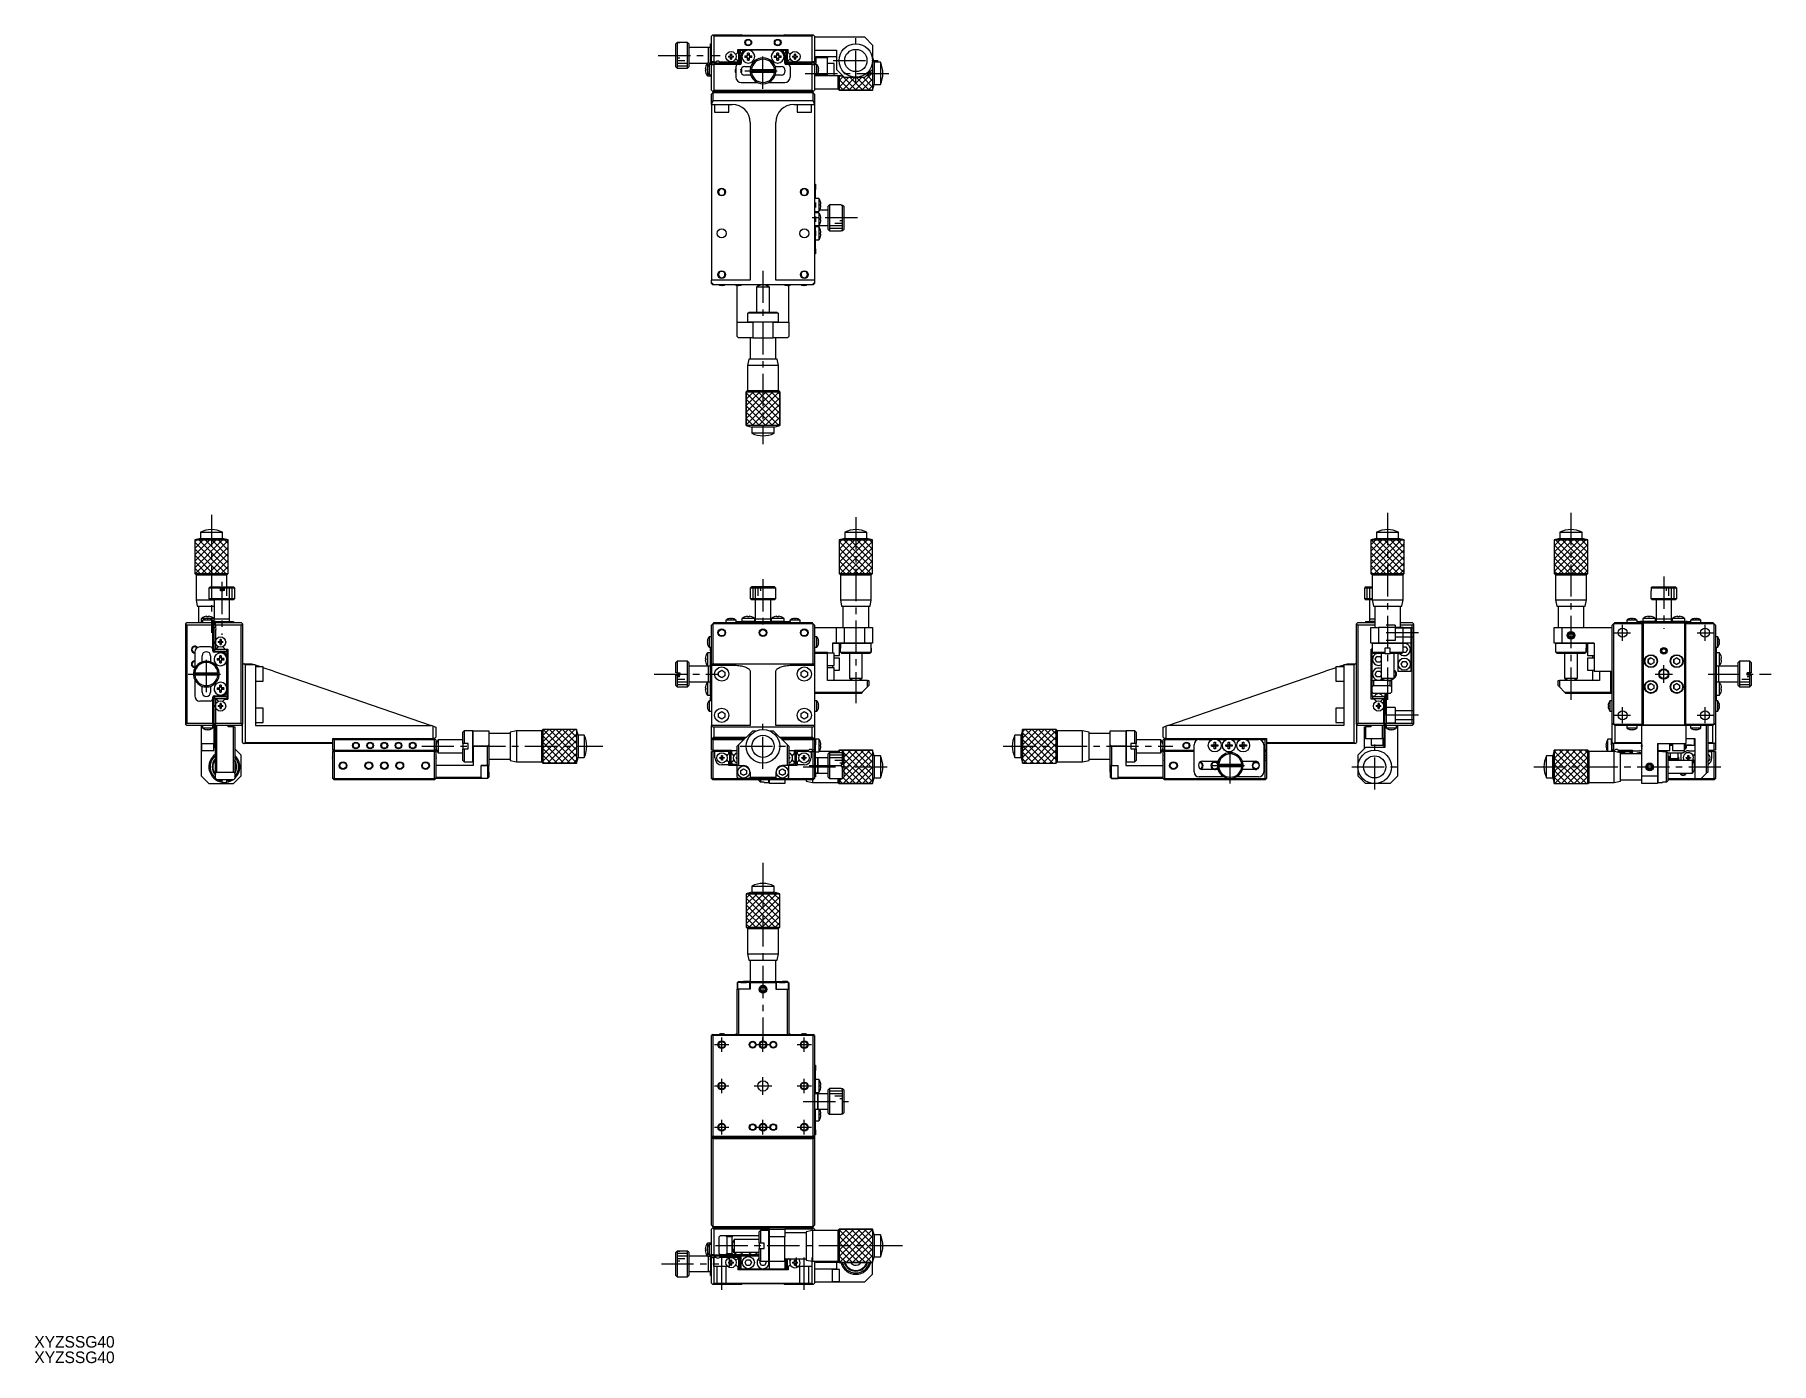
# Model space of a CAD drawing. Extents: x -314 to 359, y 3 to 518.
import ezdxf

# ---------------------------------------------------------------- set-up
doc = ezdxf.new("R2010")
doc.units = 0
doc.header["$LTSCALE"] = 10
doc.linetypes.add('CENTER', pattern=[2, 1.25, -0.25, 0.25, -0.25])
doc.linetypes.add('DASHED', pattern=[3.5, 2, -1.5])
doc.layers.get('0').update_dxf_attribs({"linetype": 'CONTINUOUS'})
doc.layers.add('CENTER', color=1, linetype='CENTER')
doc.styles.get("Standard").update_dxf_attribs({"font": 'FGP教科書体NT-M'})

msp = doc.modelspace()

# ---------------------------------------------------------------- texts
at = {"color": 7}
for p in [(-314.009805, 9.027096), (-314.009805, 3.027096)]:
    msp.add_text('XYZSSG40', height=4.5, dxfattribs=at).set_placement(p)

# ---------------------------------------------------------------- linework, layer by layer
at = {"color": 7, "linetype": 'CONTINUOUS'}
for p, q in [((-65.333267, 514.504031), (-64.833267, 515.006833)), ((-65.333267, 505.559759), (-65.333267, 514.504031)), ((-64.833267, 515.006854), (-63.833267, 515.006854)), ((-64.833267, 515.006833), (-64.833267, 505.056958)), ((-63.833267, 515.006833), (-64.833267, 515.006833)), ((-63.833267, 515.031906), (-63.833267, 515.006833)), ((-60.833267, 515.031906), (-63.833267, 515.031906)), ((-60.833267, 505.031906), (-60.833267, 515.031906)), ((-60.333267, 514.531906), (-60.833267, 515.031906)), ((-60.333267, 514.531906), (-60.333267, 505.531906)), ((-52.833267, 513.031906), (-60.333267, 513.031906)), ((-52.833267, 513.031906), (-52.833267, 510.031842)), ((-52.833267, 513.031906), (-52.833267, 510.031906)), ((-51.833267, 513.031906), (-52.833267, 513.031906)), ((-51.833267, 514.531906), (-51.533267, 514.531906)), ((-51.833267, 512.531906), (-51.833267, 514.531906)), ((-51.833267, 508.531906), (-51.833267, 512.531906)), ((-51.533267, 517.531906), (-51.033267, 518.031906)), ((-51.533267, 507.531906), (-51.533267, 517.531906)), ((-51.033267, 518.031906), (-50.533267, 517.531906)), ((-51.033267, 518.031906), (-39.883267, 518.031906)), ((-50.533267, 517.531906), (-50.533267, 507.531906)), ((-12.533267, 517.531906), (-50.533267, 517.531906)), ((-41.233267, 512.331906), (-21.833267, 512.331906)), ((-41.233267, 511.076318), (-41.233267, 512.331906)), ((-41.033267, 511.931906), (-40.433267, 511.931906)), ((-41.033267, 511.931906), (-40.433267, 511.931906)), ((-41.033267, 511.931906), (-41.033267, 507.131906)), ((-40.433267, 507.131906), (-40.433267, 511.931906)), ((-40.233267, 511.076318), (-40.233267, 512.031906)), ((-40.233267, 512.031906), (-38.033267, 512.031906)), ((-39.533267, 517.681906), (-39.883267, 518.031906)), ((-32.833262, 517.681906), (-39.533267, 517.681906)), ((-38.883267, 512.331906), (-38.883267, 512.031906)), ((-37.232884, 512.031906), (-38.033267, 512.031906)), ((-25.832884, 512.031906), (-37.232861, 512.031906)), ((-34.183267, 512.031906), (-34.183267, 512.331906)), ((-33.033267, 512.331906), (-33.033267, 512.031906)), ((-30.233272, 517.681906), (-32.833262, 517.681906)), ((-23.533267, 517.681906), (-30.233272, 517.681906)), ((-30.033267, 512.031906), (-30.033267, 512.331906)), ((-28.883267, 512.331906), (-28.883267, 512.031906)), ((-25.033267, 512.031906), (-25.832861, 512.031906)), ((-25.033267, 512.031906), (-22.833267, 512.031906)), ((-24.183267, 512.031906), (-24.183267, 512.331906)), ((-23.183267, 518.031906), (-23.533267, 517.681906)), ((-23.183267, 518.031906), (-12.033267, 518.031906)), ((-22.833267, 512.031906), (-22.833267, 511.076318)), ((-22.633267, 511.931906), (-22.033267, 511.931906)), ((-22.633267, 511.931906), (-22.633267, 507.131906)), ((-22.633267, 511.931906), (-22.033267, 511.931906)), ((-22.033267, 507.131906), (-22.033267, 511.931906)), ((-21.833267, 511.076318), (-21.833267, 512.331906)), ((-12.533267, 517.531906), (-12.033267, 518.031906)), ((-12.533267, 507.531906), (-12.533267, 517.531906)), ((-12.033267, 518.031906), (-11.533267, 517.531906)), ((-11.533267, 517.531906), (-11.533267, 507.531906)), ((7.966733, 517.031906), (-11.533267, 517.031906)), ((-11.533267, 512.031906), (-3.033267, 512.031906)), ((-3.033267, 512.031906), (-3.033267, 504.531906)), ((10.966733, 514.031906), (7.966733, 517.031906)), ((10.966733, 514.031906), (10.966733, 508.031906)), ((-64.833267, 505.056958), (-65.333267, 505.559759)), ((-64.833267, 505.056958), (-63.833267, 505.056958)), ((-63.833267, 505.056958), (-63.833267, 505.031906)), ((-63.833267, 505.031906), (-60.833267, 505.031906)), ((-60.833267, 505.031906), (-60.333267, 505.531906)), ((-60.333267, 507.031906), (-53.055658, 507.031906)), ((-53.698467, 505.848151), (-53.698461, 505.881906)), ((-53.698461, 505.881906), (-53.698455, 505.848151)), ((-53.055658, 507.031906), (-53.055612, 505.203443)), ((-51.833267, 507.031906), (-53.055658, 507.031906)), ((-52.988999, 505.481906), (-52.988999, 505.460615)), ((-52.833267, 510.031906), (-52.833267, 507.031906)), ((-52.833267, 510.031842), (-52.833267, 507.031906)), ((-52.431266, 506.531906), (-52.431266, 504.531906)), ((-51.533267, 506.531906), (-52.431266, 506.531906)), ((-51.833267, 507.531906), (-51.833267, 508.531906)), ((-51.833267, 507.531906), (-51.533267, 507.531906)), ((-51.833267, 507.531906), (-51.833267, 507.031906)), ((-51.833267, 506.531906), (-51.833267, 507.031906)), ((-50.533267, 507.531906), (-51.533267, 507.531906)), ((-51.533267, 507.031906), (-51.533267, 507.531906)), ((-40.233267, 507.031906), (-51.533267, 507.031906)), ((-51.533267, 507.031906), (-51.533267, 506.531906)), ((-51.533267, 496.531906), (-51.533267, 506.531906)), ((-51.533267, 506.531906), (-50.533267, 506.531906)), ((-50.533267, 507.531906), (-49.694705, 507.531906)), ((-50.533267, 506.531906), (-50.533267, 496.531906)), ((-41.033267, 506.531906), (-50.533267, 506.531906)), ((-48.371829, 507.531906), (-43.933267, 507.531906)), ((-47.333267, 506.931906), (-40.043369, 506.931906)), ((-47.333267, 506.531906), (-47.333267, 506.931906)), ((-40.043369, 506.931906), (-47.333267, 506.931906)), ((-44.861976, 509.731906), (-44.133267, 509.731906)), ((-44.133267, 509.331906), (-44.861976, 509.331906)), ((-44.133267, 509.731906), (-44.133267, 510.460615)), ((-44.133267, 508.603197), (-44.133267, 509.331906)), ((-43.933267, 507.531906), (-41.233267, 507.531906)), ((-43.733267, 510.460615), (-43.733267, 509.731906)), ((-43.733267, 509.731906), (-43.004558, 509.731906)), ((-43.733267, 509.331906), (-43.733267, 508.603197)), ((-43.004558, 509.331906), (-43.733267, 509.331906)), ((-42.033267, 505.531906), (-42.033267, 501.531906)), ((-41.527017, 510.906721), (-41.233267, 511.076318)), ((-41.233267, 507.987494), (-41.527017, 508.157091)), ((-41.233267, 507.531906), (-41.233267, 507.987494)), ((-41.033267, 507.131906), (-40.433267, 507.131906)), ((-40.533267, 506.531906), (-41.033267, 506.531906)), ((-40.233267, 511.076318), (-39.939517, 510.906721)), ((-40.033267, 508.102964), (-40.233267, 507.987494)), ((-40.233267, 507.031906), (-40.233267, 507.987494)), ((-40.033267, 507.031906), (-40.233267, 507.031906)), ((-40.033267, 510.956742), (-40.033267, 510.960848)), ((-40.033267, 510.031906), (-40.033267, 507.031906)), ((-37.532845, 509.231907), (-38.549094, 509.23191)), ((-38.549092, 509.83191), (-37.532844, 509.831907)), ((-38.533267, 505.681906), (-36.253172, 505.681906)), ((-37.532852, 508.215662), (-37.532845, 509.231907)), ((-37.532844, 509.831907), (-37.532845, 510.848152)), ((-36.932876, 508.890072), (-36.932875, 509.231905)), ((-36.932852, 508.215661), (-36.932876, 508.890072)), ((-36.932873, 509.831905), (-36.932872, 510.173738)), ((-36.932845, 510.84815), (-36.932872, 510.173738)), ((-36.932845, 509.231905), (-36.932852, 508.215661)), ((-36.932845, 510.84815), (-36.932844, 509.831905)), ((-35.916605, 509.231902), (-36.932845, 509.231905)), ((-36.932844, 509.831905), (-35.916603, 509.831902)), ((-26.132845, 509.231907), (-27.149094, 509.23191)), ((-27.149092, 509.83191), (-26.132844, 509.831907)), ((-26.813362, 505.681906), (-24.533267, 505.681906)), ((-26.132852, 508.215662), (-26.132845, 509.231907)), ((-26.132844, 509.831907), (-26.132845, 510.848152)), ((-25.532876, 508.890072), (-25.532875, 509.231905)), ((-25.532852, 508.215661), (-25.532876, 508.890072)), ((-25.532873, 509.831905), (-25.532872, 510.173738)), ((-25.532845, 510.84815), (-25.532872, 510.173738)), ((-25.532845, 509.231905), (-25.532852, 508.215661)), ((-25.532845, 510.84815), (-25.532844, 509.831905)), ((-24.516605, 509.231902), (-25.532845, 509.231905)), ((-25.532844, 509.831905), (-24.516603, 509.831902)), ((-23.127017, 510.906721), (-22.833267, 511.076318)), ((-23.033267, 510.960848), (-23.033267, 510.956741)), ((-23.033267, 507.031906), (-23.033267, 510.031906)), ((-22.833267, 507.987494), (-23.033267, 508.102964)), ((-22.833267, 507.031906), (-23.033267, 507.031906)), ((-23.023165, 506.931906), (-15.733267, 506.931906)), ((-15.733267, 506.931906), (-23.023165, 506.931906)), ((-22.853032, 508.031906), (-22.910191, 508.031906)), ((-22.833267, 507.987494), (-22.833267, 507.031906)), ((-11.533267, 507.031906), (-22.833267, 507.031906)), ((-22.633267, 507.131906), (-22.033267, 507.131906)), ((-22.033267, 506.531906), (-22.533267, 506.531906)), ((-12.533267, 506.531906), (-22.033267, 506.531906)), ((-21.539517, 510.906721), (-21.833267, 511.076318)), ((-21.833267, 507.987494), (-21.539517, 508.157091)), ((-21.833267, 507.531906), (-21.833267, 507.987494)), ((-21.833267, 507.531906), (-19.133267, 507.531906)), ((-21.756343, 508.031906), (-21.8135, 508.031906)), ((-21.033267, 505.531906), (-21.033267, 501.531906)), ((-20.061976, 509.731906), (-19.333267, 509.731906)), ((-19.333267, 509.331906), (-20.061976, 509.331906)), ((-19.333267, 509.731906), (-19.333267, 510.460615)), ((-19.333267, 508.603197), (-19.333267, 509.331906)), ((-19.133267, 507.531906), (-12.533267, 507.531906)), ((-18.933267, 510.460615), (-18.933267, 509.731906)), ((-18.933267, 509.731906), (-18.204558, 509.731906)), ((-18.933267, 509.331906), (-18.933267, 508.603197)), ((-18.204558, 509.331906), (-18.933267, 509.331906)), ((-15.733267, 506.931906), (-15.733267, 506.531906)), ((-14.783267, 507.531906), (-14.783267, 507.031906)), ((-11.533267, 507.531906), (-12.533267, 507.531906)), ((-12.533267, 496.531906), (-12.533267, 506.531906)), ((-12.533267, 506.531906), (-11.533267, 506.531906)), ((-12.283268, 507.531906), (-12.283268, 507.031906)), ((-11.033267, 509.031902), (-11.533267, 509.031902)), ((-11.533267, 506.531906), (-11.533267, 507.031906)), ((-11.033267, 507.031906), (-11.533267, 507.031906)), ((-11.533267, 506.531906), (-11.533267, 505.831906)), ((-10.635268, 506.531906), (-11.533267, 506.531906)), ((-11.533267, 505.831906), (-11.533267, 503.231906)), ((-11.033267, 509.531906), (-6.533267, 509.531906)), ((-11.033267, 509.031906), (-11.033267, 509.531906)), ((-11.033267, 509.031906), (-11.033267, 507.031906)), ((-6.533267, 509.031906), (-11.033267, 509.031906)), ((-10.635268, 502.531906), (-10.635268, 506.531906)), ((-10.077535, 505.460615), (-10.077535, 505.481906)), ((-6.533267, 509.531906), (-6.533267, 509.031906)), ((-6.533267, 509.531906), (-3.033267, 509.531906)), ((-6.533267, 502.531906), (-6.533267, 509.031906)), ((-3.933267, 506.881906), (-6.533267, 506.881906)), ((-3.933267, 502.181906), (-3.933267, 506.881906)), ((10.966733, 508.031906), (10.966733, 504.531906)), ((11.556228, 507.331906), (10.96674, 509.531905)), ((11.556228, 507.331906), (11.556228, 498.732961)), ((13.966739, 507.331906), (11.556228, 507.331906)), ((13.966739, 507.331906), (13.966739, 498.732961)), ((-53.910589, 504.831906), (-53.698436, 504.831906)), ((-53.698436, 504.231906), (-53.910589, 504.231906)), ((-53.698461, 503.181906), (-53.698467, 503.215661)), ((-53.698455, 503.215661), (-53.698461, 503.181906)), ((-53.698436, 504.831906), (-53.698436, 504.231906)), ((-53.120743, 504.731906), (-52.988999, 504.731906)), ((-52.988999, 504.331906), (-53.120743, 504.331906)), ((-53.055612, 503.860369), (-53.055658, 502.031906)), ((-53.055658, 502.031906), (-51.833267, 502.031906)), ((-53.05561, 504.731906), (-53.05561, 504.331906)), ((-52.988999, 504.731906), (-52.988999, 504.331906)), ((-52.988999, 503.603197), (-52.988999, 503.581906)), ((-52.431266, 504.531906), (-52.431266, 502.531906)), ((-52.431266, 502.531906), (-51.533267, 502.531906)), ((-51.833267, 502.031906), (-51.833267, 502.531906)), ((-51.833267, 502.031906), (-51.533267, 502.031906)), ((-40.033267, 499.531906), (-33.712716, 499.531906)), ((-36.253172, 502.381906), (-38.533267, 502.381906)), ((-36.005403, 504.531906), (-36.508204, 504.531906)), ((-36.508204, 503.531906), (-36.005403, 503.531906)), ((-36.508204, 503.531906), (-26.55833, 503.531906)), ((-36.005403, 504.531906), (-27.061131, 504.531906)), ((-27.061131, 503.531906), (-36.005403, 503.531906)), ((-29.353818, 499.531906), (-23.033267, 499.531906)), ((-26.55833, 504.531906), (-27.061131, 504.531906)), ((-27.061131, 503.531906), (-26.55833, 503.531906)), ((-24.533267, 502.381906), (-26.813362, 502.381906)), ((-11.533267, 503.231906), (-11.533267, 496.531906)), ((-11.533267, 502.531906), (-10.635268, 502.531906)), ((-6.533267, 502.031906), (-11.533267, 502.031906)), ((-10.635268, 502.531906), (-6.533267, 502.531906)), ((-10.077535, 504.731906), (-9.945792, 504.731906)), ((-10.077535, 504.331906), (-10.077535, 504.731906)), ((-9.945792, 504.331906), (-10.077535, 504.331906)), ((-10.077535, 503.581906), (-10.077535, 503.603197)), ((-6.533267, 502.531906), (-6.533267, 502.031906)), ((-6.533267, 502.181906), (-3.933267, 502.181906)), ((-2.533263, 502.031906), (-2.533263, 497.033382)), ((8.966733, 502.031906), (8.466733, 502.031906)), ((8.966733, 502.031906), (9.466733, 502.531906)), ((9.466733, 503.031906), (9.466733, 502.531906)), ((10.96674, 496.531907), (11.556228, 498.731906)), ((11.556228, 498.732961), (11.556228, 498.731906)), ((11.556228, 498.731906), (13.966739, 498.731906)), ((13.966739, 498.732961), (13.966739, 498.731906)), ((-51.033267, 496.031906), (-51.533267, 496.531906)), ((-51.533267, 495.031906), (-51.033267, 495.531906)), ((-51.533267, 491.079801), (-51.533267, 495.031906)), ((-51.033267, 492.531906), (-51.533267, 491.079801)), ((-50.533267, 496.531906), (-51.033267, 496.031906)), ((-51.033267, 495.531906), (-50.533267, 496.031906)), ((-12.033267, 496.031906), (-51.033267, 496.031906)), ((-51.033267, 495.531906), (-51.033267, 492.531906)), ((-12.033267, 495.531906), (-51.033267, 495.531906)), ((-51.033267, 492.531906), (-12.033267, 492.531906)), ((-50.533267, 496.531906), (-12.533267, 496.531906)), ((-12.033267, 496.031906), (-12.533267, 496.531906)), ((-12.533267, 496.031906), (-12.033267, 495.531906)), ((-11.533267, 496.531906), (-12.033267, 496.031906)), ((-12.033267, 492.531906), (-12.033267, 495.531906)), ((-12.033267, 495.531906), (-11.533267, 495.031906)), ((-11.533267, 491.079801), (-12.033267, 492.531906)), ((-11.533267, 497.03191), (-2.533263, 497.03191)), ((-11.533267, 495.031906), (-11.533267, 491.079801)), ((-2.533263, 497.033382), (-2.533263, 497.03191)), ((-2.533263, 497.03191), (-2.033261, 496.531907)), ((-2.033261, 496.533502), (-2.033261, 496.531907)), ((10.96674, 496.533502), (10.96674, 496.531907)), ((-51.533267, 491.031906), (-51.533267, 491.079801)), ((-51.533267, 491.031906), (-43.533267, 491.031906)), ((-51.533267, 491.031906), (-51.533267, 422.830845)), ((-50.283267, 491.031906), (-50.283267, 488.031906)), ((-50.283267, 488.031906), (-44.783267, 488.031906)), ((-44.783267, 488.031906), (-44.783267, 491.031906)), ((-19.533267, 491.031906), (-11.533267, 491.031906)), ((-18.283267, 491.031906), (-18.283267, 488.031906)), ((-18.283267, 488.031906), (-12.783267, 488.031906)), ((-12.783267, 488.031906), (-12.783267, 491.031906)), ((-11.533267, 491.079801), (-11.533267, 491.031906)), ((-11.533267, 491.031906), (-11.533267, 422.830845)), ((-36.533267, 484.031906), (-36.533267, 422.830845)), ((-26.533267, 422.830845), (-26.533267, 484.031906)), ((-11.533267, 460.031906), (-11.233267, 460.031906)), ((-11.233267, 460.031906), (-11.233267, 458.031906)), ((-11.233267, 454.531906), (-11.233267, 458.031906)), ((-9.84161, 454.531906), (-11.233267, 454.531906)), ((-11.233267, 453.011702), (-11.233267, 452.031906)), ((-11.233267, 452.031906), (-11.233267, 451.05211)), ((-9.84161, 454.531906), (-9.84161, 452.031906)), ((-9.84161, 452.031906), (-9.84161, 449.531906)), ((-9.270686, 453.290496), (-9.263831, 453.293839)), ((-9.270686, 452.291906), (-9.098314, 452.291906)), ((-9.270686, 451.771906), (-9.270686, 452.291906)), ((-9.098314, 451.771906), (-9.270686, 451.771906)), ((-5.733267, 452.031906), (-6.233267, 451.531906)), ((-6.233267, 442.531906), (-6.233267, 451.531906)), ((-5.733267, 452.031906), (-5.733267, 442.031906)), ((-1.233267, 452.031906), (-5.733267, 452.031906)), ((-1.233267, 452.031906), (-1.233267, 452.01588)), ((-1.233267, 452.01588), (-0.733267, 452.01588)), ((-0.733267, 442.047932), (-0.733267, 452.01588)), ((-0.733267, 452.01588), (-0.233267, 451.514093)), ((-0.233267, 451.514093), (-0.233267, 442.549719)), ((-11.233267, 449.031906), (-11.233267, 449.531906)), ((-11.233267, 449.531906), (-9.84161, 449.531906)), ((-9.84161, 449.031906), (-11.233267, 449.031906)), ((-11.233267, 447.511702), (-11.233267, 446.531906)), ((-11.233267, 446.531906), (-11.233267, 445.55211)), ((-10.233267, 449.531906), (-10.233267, 449.031906)), ((-10.233267, 449.031906), (-10.233267, 449.531906)), ((-9.84161, 449.031906), (-9.84161, 446.531906)), ((-9.84161, 446.531906), (-9.84161, 444.031906)), ((-6.233267, 450.031906), (-9.552138, 450.031906)), ((-9.263831, 450.769973), (-9.270686, 450.773317)), ((-9.270686, 447.790496), (-9.263831, 447.793839)), ((-9.270686, 446.791906), (-9.098314, 446.791906)), ((-9.270686, 446.271906), (-9.270686, 446.791906)), ((-9.098314, 446.271906), (-9.270686, 446.271906)), ((-9.263831, 445.269973), (-9.270686, 445.273317)), ((-11.233267, 442.106906), (-11.233267, 444.031906)), ((-11.233267, 444.031906), (-9.84161, 444.031906)), ((-9.84161, 443.531906), (-11.233267, 443.531906)), ((-11.233267, 442.011702), (-11.233267, 442.106906)), ((-11.233267, 442.011702), (-11.233267, 441.031906)), ((-11.233267, 441.031906), (-11.233267, 440.05211)), ((-11.233267, 439.956906), (-11.233267, 440.05211)), ((-11.233267, 435.031906), (-11.233267, 439.956906)), ((-11.233267, 438.531906), (-9.84161, 438.531906)), ((-9.84161, 444.031906), (-6.233267, 444.031906)), ((-9.84161, 443.531906), (-9.84161, 441.031906)), ((-9.84161, 441.031906), (-9.84161, 438.531906)), ((-9.270686, 442.290496), (-9.263831, 442.293839)), ((-9.270686, 441.291906), (-9.098314, 441.291906)), ((-9.270686, 440.771906), (-9.270686, 441.291906)), ((-9.098314, 440.771906), (-9.270686, 440.771906)), ((-9.263831, 439.769973), (-9.270686, 439.773317)), ((-6.233267, 442.531906), (-5.733267, 442.031906)), ((-5.733267, 442.031906), (-1.233267, 442.031906)), ((-1.233267, 442.047932), (-1.233267, 442.031906)), ((-0.733267, 442.047932), (-1.233267, 442.047932)), ((-0.233267, 442.549719), (-0.733267, 442.047932)), ((-11.233267, 433.031906), (-11.533267, 433.031906)), ((-11.233267, 435.031906), (-11.233267, 433.031906)), ((-51.533267, 422.031906), (-51.533267, 422.830845)), ((-36.533267, 422.830845), (-51.533267, 422.830845)), ((-51.533267, 421.531906), (-51.533267, 422.031906)), ((-51.533267, 422.031906), (-50.533267, 421.031906)), ((-51.533267, 421.531906), (-51.283267, 421.281906)), ((-51.033267, 421.531906), (-51.283267, 421.281906)), ((-51.283267, 421.281906), (-51.033267, 421.031906)), ((-50.533267, 421.031906), (-51.033267, 421.031906)), ((-12.533267, 421.031906), (-50.533267, 421.031906)), ((-48.321883, 420.957762), (-48.319628, 420.962384)), ((-47.613267, 420.962384), (-47.253267, 420.962384)), ((-47.613267, 420.842047), (-47.613267, 420.962384)), ((-47.253267, 420.962384), (-47.253267, 420.842047)), ((-46.546906, 420.962384), (-46.544651, 420.957762)), ((-41.921883, 420.957762), (-41.919628, 420.962384)), ((-41.533267, 406.531906), (-41.533267, 420.87634)), ((-41.213267, 420.962384), (-40.853267, 420.962384)), ((-41.213267, 420.842047), (-41.213267, 420.962384)), ((-40.853267, 420.962384), (-40.853267, 420.842047)), ((-40.146906, 420.962384), (-40.144651, 420.957762)), ((-31.53328, 420.154397), (-34.033263, 420.154397)), ((-34.033263, 420.154397), (-34.033263, 410.531906)), ((-29.033271, 420.154397), (-31.53328, 420.154397)), ((-29.033271, 410.531906), (-29.033271, 420.154397)), ((-11.533267, 422.830845), (-26.533267, 422.830845)), ((-22.921883, 420.957762), (-22.919628, 420.962384)), ((-22.213267, 420.962384), (-21.853267, 420.962384)), ((-22.213267, 420.842047), (-22.213267, 420.962384)), ((-21.853267, 420.962384), (-21.853267, 420.842047)), ((-21.533265, 406.531906), (-21.533265, 420.87634)), ((-21.146906, 420.962384), (-21.144651, 420.957762)), ((-16.521883, 420.957762), (-16.519628, 420.962384)), ((-15.813267, 420.962384), (-15.453267, 420.962384)), ((-15.813267, 420.842047), (-15.813267, 420.962384)), ((-15.453267, 420.962384), (-15.453267, 420.842047)), ((-14.746906, 420.962384), (-14.744651, 420.957762)), ((-12.533267, 421.031906), (-11.533267, 422.031906)), ((-12.033267, 421.031906), (-12.533267, 421.031906)), ((-11.783267, 421.281906), (-12.033267, 421.531906)), ((-12.033267, 421.031906), (-11.783267, 421.281906)), ((-11.783267, 421.281906), (-11.533267, 421.531906)), ((-11.533267, 422.830845), (-11.533267, 422.031906)), ((-11.533267, 422.031906), (-11.533267, 421.531906)), ((-41.533267, 401.031906), (-41.533267, 406.531906)), ((-41.533267, 406.531906), (-35.533267, 406.531906)), ((-37.533267, 408.531906), (-37.449347, 408.531906)), ((-37.533267, 408.531906), (-37.533267, 406.731906)), ((-37.533267, 406.731906), (-25.533267, 406.731906)), ((-37.533267, 406.731906), (-37.333267, 406.531906)), ((-37.449347, 410.031906), (-36.941594, 410.531906)), ((-37.449347, 408.531906), (-37.449347, 410.031906)), ((-25.617187, 410.031906), (-37.449347, 410.031906)), ((-36.941594, 410.531906), (-26.12494, 410.531906)), ((-35.533267, 406.531906), (-35.533267, 400.531906)), ((-27.533267, 406.531906), (-35.533267, 406.531906)), ((-27.533267, 400.531906), (-27.533267, 406.531906)), ((-27.533267, 406.531906), (-21.533265, 406.531906)), ((-26.12494, 410.531906), (-25.617187, 410.031906)), ((-25.733267, 406.531906), (-25.533267, 406.731906)), ((-25.617187, 410.031906), (-25.617187, 408.531906)), ((-25.617187, 408.531906), (-25.533267, 408.531906)), ((-25.533267, 406.731906), (-25.533267, 408.531906)), ((-21.533265, 406.531906), (-21.533267, 401.031906)), ((-41.533267, 401.031906), (-41.033267, 400.531906)), ((-35.533267, 400.531906), (-41.033267, 400.531906)), ((-36.533267, 400.531906), (-36.533267, 392.281906)), ((-35.533267, 400.531906), (-27.533267, 400.531906)), ((-22.033267, 400.531906), (-27.533267, 400.531906)), ((-26.533267, 392.281906), (-26.533267, 400.531906)), ((-22.033267, 400.531906), (-21.533267, 401.031906)), ((-37.033264, 392.281906), (-37.533263, 389.781907)), ((-31.533296, 392.281906), (-37.033264, 392.281906)), ((-26.03327, 392.281906), (-31.533296, 392.281906)), ((-25.533271, 389.781907), (-26.03327, 392.281906)), ((-31.533299, 389.781907), (-37.533263, 389.781907)), ((-37.533263, 389.781907), (-37.533263, 380.031902)), ((-25.533271, 389.781907), (-31.533299, 389.781907)), ((-25.533271, 380.031902), (-25.533271, 389.781907)), ((-37.533263, 380.031902), (-38.033266, 379.5319)), ((-31.533301, 379.5319), (-38.033266, 379.5319)), ((-38.033266, 379.5319), (-38.033266, 366.531899)), ((-31.533299, 380.031902), (-37.533263, 380.031902)), ((-25.033268, 379.5319), (-31.533301, 379.5319)), ((-25.533271, 380.031902), (-31.533299, 380.031902)), ((-25.033268, 379.5319), (-25.533271, 380.031902)), ((-25.033268, 366.531899), (-25.033268, 379.5319)), ((-31.533301, 366.531899), (-38.033266, 366.531899)), ((-38.033266, 366.531899), (-35.833267, 365.942411)), ((-31.53329, 365.942411), (-35.833267, 365.942411)), ((-35.833267, 365.942411), (-35.833267, 363.5319)), ((-25.033268, 366.531899), (-31.533301, 366.531899)), ((-27.233267, 365.942411), (-31.53329, 365.942411)), ((-27.233267, 365.942411), (-25.033268, 366.531899)), ((-27.233267, 363.5319), (-27.233267, 365.942411)), ((-31.53329, 363.5319), (-35.833267, 363.5319)), ((-27.233267, 363.5319), (-31.53329, 363.5319)), ((-249.642219, 325.180772), (-249.544798, 325.180772)), ((-249.642219, 325.180772), (-249.642219, 322.770261)), ((-249.544798, 325.180772), (-241.042219, 325.180772)), ((-241.042219, 322.770261), (-241.042219, 325.180772)), ((0.166733, 325.180772), (8.766733, 325.180772)), ((0.166733, 325.180772), (0.166733, 322.770261)), ((8.766733, 322.770261), (8.766733, 325.180772)), ((206.307379, 325.180772), (214.907379, 325.180772)), ((206.307379, 325.180772), (206.307379, 322.770261)), ((214.907379, 322.770261), (214.907379, 325.180772)), ((277.415951, 325.180772), (282.626076, 325.180772)), ((277.415951, 325.180772), (277.415951, 322.770261)), ((282.626076, 325.180772), (286.015951, 325.180772)), ((286.015951, 322.770261), (286.015951, 325.180772)), ((-249.642219, 322.770261), (-251.842218, 322.180773)), ((-251.842218, 322.180773), (-251.694954, 322.180773)), ((-251.842218, 322.180773), (-251.842218, 309.180772)), ((-251.694954, 322.180773), (-238.84222, 322.180773)), ((-249.642219, 322.770261), (-249.544798, 322.770261)), ((-249.544798, 322.770261), (-241.042219, 322.770261)), ((-238.84222, 322.180773), (-241.042219, 322.770261)), ((-238.84222, 309.180772), (-238.84222, 322.180773)), ((0.166733, 322.770261), (-2.033266, 322.180773)), ((-2.033266, 322.180773), (10.966732, 322.180773)), ((-2.033266, 322.180773), (-2.033266, 309.180772)), ((0.166733, 322.770261), (8.766733, 322.770261)), ((10.966732, 322.180773), (8.766733, 322.770261)), ((10.966732, 309.180772), (10.966732, 322.180773)), ((206.307379, 322.770261), (204.10738, 322.180773)), ((204.10738, 322.180773), (217.107378, 322.180773)), ((204.10738, 322.180773), (204.10738, 309.180772)), ((206.307379, 322.770261), (214.907379, 322.770261)), ((217.107378, 322.180773), (214.907379, 322.770261)), ((217.107378, 309.180772), (217.107378, 322.180773)), ((277.415951, 322.770261), (275.215952, 322.180773)), ((275.215952, 322.180773), (283.091721, 322.180773)), ((275.215952, 322.180773), (275.215952, 309.180772)), ((277.415951, 322.770261), (282.626076, 322.770261)), ((282.626076, 322.770261), (286.015951, 322.770261)), ((283.091721, 322.180773), (288.21595, 322.180773)), ((288.21595, 322.180773), (286.015951, 322.770261)), ((288.21595, 309.180772), (288.21595, 322.180773)), ((-251.842218, 309.180772), (-251.694954, 309.180772)), ((-251.842218, 309.180772), (-251.342215, 308.68077)), ((-251.694954, 309.180772), (-238.84222, 309.180772)), ((-251.342215, 308.68077), (-251.206279, 308.68077)), ((-251.342215, 308.68077), (-251.342215, 298.930765)), ((-251.206279, 308.68077), (-239.342223, 308.68077)), ((-245.842219, 303.980766), (-246.342219, 303.480766)), ((-241.842219, 303.480766), (-246.342219, 303.480766)), ((-246.342219, 303.480766), (-246.342219, 299.480766)), ((-245.842219, 303.980766), (-241.842219, 303.980766)), ((-241.842219, 303.480766), (-241.842219, 303.980766)), ((-241.842219, 303.980766), (-241.842219, 303.480766)), ((-241.842219, 303.480766), (-241.842219, 302.480766)), ((-241.842219, 302.480766), (-241.842219, 303.480766)), ((-240.842219, 303.480766), (-240.842219, 303.980766)), ((-240.842219, 303.980766), (-236.842219, 303.980766)), ((-236.342219, 303.480766), (-240.842219, 303.480766)), ((-240.842219, 303.480766), (-240.842219, 302.480766)), ((-239.342223, 308.68077), (-238.84222, 309.180772)), ((-239.342223, 303.980766), (-239.342223, 308.68077)), ((-236.342219, 303.480766), (-236.842219, 303.980766)), ((-236.342219, 299.480766), (-236.342219, 303.480766)), ((-36.508204, 303.480766), (-36.005403, 303.980766)), ((-36.508204, 303.480766), (-36.508204, 302.480766)), ((-26.55833, 303.480766), (-36.508204, 303.480766)), ((-36.005403, 303.980766), (-27.061131, 303.980766)), ((-27.061131, 303.980766), (-36.005403, 303.980766)), ((-27.061131, 303.980766), (-26.55833, 303.480766)), ((-26.55833, 302.480766), (-26.55833, 303.480766)), ((-2.033266, 309.180772), (10.966732, 309.180772)), ((-2.033266, 309.180772), (-1.533263, 308.68077)), ((-1.533263, 308.68077), (10.466729, 308.68077)), ((-1.533263, 308.68077), (-1.533263, 298.930765)), ((10.466729, 308.68077), (10.966732, 309.180772)), ((10.466729, 298.930765), (10.466729, 308.68077)), ((202.107379, 303.980766), (201.607379, 303.480766)), ((204.607383, 303.480766), (201.607379, 303.480766)), ((201.607379, 303.480766), (201.607379, 299.480766)), ((202.107379, 303.980766), (204.607383, 303.980766)), ((204.10738, 309.180772), (217.107378, 309.180772)), ((204.10738, 309.180772), (204.607383, 308.68077)), ((204.607383, 308.68077), (216.607375, 308.68077)), ((204.607383, 308.68077), (204.607383, 298.930765)), ((216.607375, 308.68077), (217.107378, 309.180772)), ((216.607375, 298.930765), (216.607375, 308.68077)), ((275.215952, 309.180772), (283.091721, 309.180772)), ((275.215952, 309.180772), (275.715955, 308.68077)), ((275.715955, 308.68077), (282.985892, 308.68077)), ((275.715955, 308.68077), (275.715955, 298.930765)), ((282.985892, 308.68077), (287.715947, 308.68077)), ((283.091721, 309.180772), (288.21595, 309.180772)), ((287.715947, 308.68077), (288.21595, 309.180772)), ((287.715947, 298.930765), (287.715947, 308.68077)), ((312.741014, 303.480766), (313.243815, 303.980766)), ((312.741014, 303.480766), (312.741014, 302.480766)), ((322.690888, 303.480766), (312.741014, 303.480766)), ((313.243815, 303.980766), (322.188087, 303.980766)), ((322.188087, 303.980766), (322.690888, 303.480766)), ((322.690888, 302.480766), (322.690888, 303.480766)), ((-251.342215, 298.930765), (-251.206279, 298.930765)), ((-251.342215, 298.930765), (-250.842216, 296.430766)), ((-251.206279, 298.930765), (-244.342219, 298.930765)), ((-250.842216, 296.430766), (-250.717608, 296.430766)), ((-250.717608, 296.430766), (-244.342219, 296.430766)), ((-250.342219, 296.430766), (-250.342219, 290.180766)), ((-246.342219, 299.480766), (-236.342219, 299.480766)), ((-246.342219, 299.480766), (-245.842219, 298.980766)), ((-236.842219, 298.980766), (-245.842219, 298.980766)), ((-244.342219, 298.980766), (-244.342219, 291.703374)), ((-240.842219, 302.480766), (-241.842219, 302.480766)), ((-238.342219, 291.480766), (-238.342219, 298.980766)), ((-236.842219, 298.980766), (-236.342219, 299.480766)), ((-36.508204, 302.480766), (-36.533267, 302.480766)), ((-36.508204, 302.480766), (-36.533267, 302.480766)), ((-36.533267, 302.480766), (-36.533267, 299.480766)), ((-36.533267, 299.480766), (-26.533267, 299.480766)), ((-36.533267, 299.480766), (-36.033267, 298.980766)), ((-27.033267, 298.980766), (-36.033267, 298.980766)), ((-34.533267, 298.980766), (-34.533267, 291.480766)), ((-28.533267, 291.480766), (-28.533267, 298.980766)), ((-27.033267, 298.980766), (-26.533267, 299.480766)), ((-26.533267, 302.480766), (-26.55833, 302.480766)), ((-26.533267, 302.480766), (-26.55833, 302.480766)), ((-26.533267, 299.480766), (-26.533267, 302.480766)), ((-1.533263, 298.930765), (10.466729, 298.930765)), ((-1.533263, 298.930765), (-1.033264, 296.430766)), ((-1.033264, 296.430766), (9.96673, 296.430766)), ((-0.533267, 296.430766), (-0.533267, 288.180766)), ((9.466733, 288.180766), (9.466733, 296.430766)), ((9.96673, 296.430766), (10.466729, 298.930765)), ((201.607379, 299.480766), (204.607383, 299.480766)), ((201.607379, 299.480766), (202.107379, 298.980766)), ((204.607383, 298.980766), (202.107379, 298.980766)), ((203.607379, 298.980766), (203.607379, 291.480766)), ((204.607383, 298.930765), (216.607375, 298.930765)), ((204.607383, 298.930765), (205.107382, 296.430766)), ((205.107382, 296.430766), (216.107376, 296.430766)), ((205.607379, 296.430766), (205.607379, 288.180766)), ((215.607379, 288.180766), (215.607379, 296.430766)), ((216.107376, 296.430766), (216.607375, 298.930765)), ((275.715955, 298.930765), (282.985892, 298.930765)), ((275.715955, 298.930765), (276.215954, 296.430766)), ((276.215954, 296.430766), (282.880064, 296.430766)), ((276.715951, 296.430766), (276.715951, 288.180766)), ((282.880064, 296.430766), (287.215948, 296.430766)), ((282.985892, 298.930765), (287.715947, 298.930765)), ((286.715951, 288.180766), (286.715951, 296.430766)), ((287.215948, 296.430766), (287.715947, 298.930765)), ((312.741014, 302.480766), (312.715951, 302.480766)), ((312.715951, 302.480766), (312.715951, 299.480766)), ((312.715951, 299.480766), (322.715951, 299.480766)), ((312.715951, 299.480766), (313.215951, 298.980766)), ((322.215951, 298.980766), (313.215951, 298.980766)), ((314.715951, 298.980766), (313.215951, 298.980766)), ((320.715951, 298.980766), (314.715951, 298.980766)), ((320.715951, 298.980766), (314.715951, 298.980766)), ((314.715951, 298.980766), (314.715951, 291.480766)), ((322.215951, 298.980766), (320.715951, 298.980766)), ((320.715951, 291.480766), (320.715951, 298.980766)), ((322.215951, 298.980766), (322.715951, 299.480766)), ((322.715951, 302.480766), (322.690888, 302.480766)), ((322.715951, 299.480766), (322.715951, 302.480766)), ((-255.342219, 289.680766), (-254.842219, 290.180766)), ((-254.842219, 289.180766), (-255.342219, 289.680766)), ((-255.342219, 250.680766), (-255.342219, 289.680766)), ((-254.842219, 290.180766), (-244.842219, 290.180766)), ((-247.512321, 291.703419), (-249.342219, 291.703374)), ((-249.342219, 291.703374), (-249.342219, 290.480875)), ((-248.842219, 290.480903), (-249.342219, 290.480875)), ((-249.342219, 290.480766), (-249.342219, 290.180766)), ((-249.342219, 290.480766), (-248.842219, 290.480766)), ((-244.842219, 291.078766), (-248.842219, 291.078766)), ((-248.842219, 291.078766), (-248.842219, 290.180766)), ((-248.158464, 292.346182), (-248.192219, 292.346177)), ((-248.192219, 292.346177), (-248.158462, 292.346171)), ((-247.770927, 291.636499), (-247.792219, 291.636499)), ((-247.142222, 292.346202), (-247.142219, 292.558317)), ((-246.542222, 292.346202), (-247.142222, 292.346202)), ((-247.142219, 292.558317), (-247.142219, 292.346202)), ((-247.042219, 291.636499), (-247.042219, 291.768242)), ((-246.842226, 291.703421), (-247.042219, 291.703421)), ((-246.642219, 291.636499), (-247.042219, 291.636499)), ((-246.642219, 291.703421), (-246.842226, 291.703421)), ((-246.642219, 291.768242), (-246.642219, 291.636499)), ((-246.542219, 292.558317), (-246.542222, 292.346202)), ((-244.342219, 291.703374), (-246.172116, 291.703419)), ((-245.892219, 291.636499), (-245.91351, 291.636499)), ((-245.492219, 292.346177), (-245.525975, 292.346182)), ((-245.525973, 292.346171), (-245.492219, 292.346177)), ((-244.842219, 290.180766), (-244.842219, 291.078766)), ((-244.342219, 290.480875), (-244.842219, 290.480903)), ((-244.842219, 290.480766), (-244.342219, 290.480766)), ((-244.842219, 290.180766), (-244.842219, 289.180766)), ((-244.342219, 290.180766), (-244.842219, 290.180766)), ((-244.342219, 290.480875), (-244.342219, 291.703374)), ((-241.342219, 291.480766), (-244.342219, 291.480766)), ((-241.342219, 291.480766), (-244.342219, 291.480766)), ((-244.342219, 290.480875), (-244.342219, 290.480766)), ((-243.842219, 290.480766), (-244.342219, 290.480766)), ((-244.342219, 290.180766), (-243.842219, 290.180766)), ((-244.342219, 278.880766), (-244.342219, 290.180766)), ((-243.842219, 290.480766), (-243.842219, 290.180766)), ((-243.842219, 290.480766), (-242.842219, 290.480766)), ((-243.842219, 290.180766), (-233.842219, 290.180766)), ((-243.842219, 289.180766), (-243.842219, 290.180766)), ((-242.842219, 290.480766), (-238.842219, 290.480766)), ((-238.342219, 291.480766), (-241.342219, 291.480766)), ((-238.342219, 291.480766), (-241.342219, 291.480766)), ((-238.842219, 290.480766), (-236.842219, 290.480766)), ((-238.342219, 290.480766), (-238.342219, 291.480766)), ((-236.842219, 290.480766), (-236.842219, 290.180766)), ((-233.842219, 290.180766), (-233.342219, 289.680766)), ((-233.342219, 289.680766), (-233.842219, 289.180766)), ((-233.342219, 289.680766), (-233.342219, 250.680766)), ((-51.033267, 289.680766), (-51.533267, 289.180766)), ((-50.533267, 290.180766), (-51.033267, 289.680766)), ((-51.033267, 289.680766), (-51.033267, 274.180766)), ((-12.033267, 289.680766), (-51.033267, 289.680766)), ((-50.533267, 290.180766), (-12.533267, 290.180766)), ((-41.933267, 291.078766), (-45.933267, 291.078766)), ((-45.933267, 291.078766), (-45.933267, 290.180766)), ((-44.861976, 291.636499), (-44.883267, 291.636499)), ((-44.133267, 291.636499), (-44.133267, 291.768242)), ((-43.733267, 291.636499), (-44.133267, 291.636499)), ((-43.733267, 291.768242), (-43.733267, 291.636499)), ((-42.983267, 291.636499), (-43.004558, 291.636499)), ((-42.033267, 290.480766), (-42.033267, 290.180766)), ((-42.033267, 290.480766), (-40.033267, 290.480766)), ((-41.933267, 290.480766), (-41.933267, 291.078766)), ((-40.033267, 290.480766), (-23.033267, 290.480766)), ((-39.732861, 291.703421), (-39.732884, 290.480922)), ((-34.732884, 290.480827), (-39.732884, 290.480922)), ((-34.732861, 291.703326), (-39.732861, 291.703421)), ((-38.549092, 292.346202), (-38.582849, 292.346202)), ((-38.549094, 292.346202), (-38.582849, 292.346202)), ((-38.532884, 290.480899), (-38.532884, 290.480766)), ((-37.532852, 292.346182), (-37.532845, 292.558317)), ((-36.932852, 292.346171), (-37.532852, 292.346182)), ((-37.532845, 292.558317), (-37.53285, 292.346182)), ((-36.932845, 292.558305), (-36.932852, 292.346171)), ((-35.882849, 292.346151), (-35.916605, 292.346152)), ((-35.882849, 292.346151), (-35.916603, 292.346152)), ((-34.732884, 290.480827), (-34.732861, 291.703326)), ((-31.533267, 291.480766), (-34.533267, 291.480766)), ((-31.533267, 291.480766), (-34.533267, 291.480766)), ((-34.533267, 291.480766), (-34.533267, 290.480766)), ((-28.533267, 291.480766), (-31.533267, 291.480766)), ((-28.533267, 291.480766), (-31.533267, 291.480766)), ((-28.533267, 290.480766), (-28.533267, 291.480766)), ((-28.332861, 291.703421), (-28.332884, 290.480922)), ((-23.332884, 290.480827), (-28.332884, 290.480922)), ((-23.332861, 291.703326), (-28.332861, 291.703421)), ((-27.149092, 292.346202), (-27.182849, 292.346202)), ((-27.149094, 292.346202), (-27.182849, 292.346202)), ((-27.132884, 290.480899), (-27.132884, 290.480766)), ((-26.132852, 292.346182), (-26.132845, 292.558317)), ((-25.532852, 292.346171), (-26.132852, 292.346182)), ((-26.132845, 292.558317), (-26.13285, 292.346182)), ((-25.532845, 292.558305), (-25.532852, 292.346171)), ((-24.482849, 292.346151), (-24.516605, 292.346152)), ((-24.482849, 292.346151), (-24.516603, 292.346152)), ((-23.332884, 290.480827), (-23.332861, 291.703326)), ((-23.033267, 290.480766), (-21.033267, 290.480766)), ((-17.133267, 291.078766), (-21.133267, 291.078766)), ((-21.133267, 291.078766), (-21.133267, 290.480766)), ((-21.033267, 290.480766), (-21.033267, 290.180766)), ((-20.061976, 291.636499), (-20.083267, 291.636499)), ((-19.333267, 291.636499), (-19.333267, 291.768242)), ((-18.933267, 291.636499), (-19.333267, 291.636499)), ((-18.933267, 291.768242), (-18.933267, 291.636499)), ((-18.183267, 291.636499), (-18.204558, 291.636499)), ((-17.133267, 290.180766), (-17.133267, 291.078766)), ((-12.033267, 289.680766), (-12.533267, 290.180766)), ((-12.033267, 274.180766), (-12.033267, 289.680766)), ((-11.533267, 289.180766), (-12.033267, 289.680766)), ((198.607379, 289.680766), (199.107379, 290.180766)), ((198.607379, 250.680766), (198.607379, 289.680766)), ((199.107379, 289.180766), (198.607379, 289.680766)), ((199.107379, 290.180766), (205.607379, 290.180766)), ((202.107379, 290.480766), (202.107379, 290.180766)), ((202.107379, 290.480766), (204.107379, 290.480766)), ((205.607379, 291.480766), (203.607379, 291.480766)), ((205.607379, 291.480766), (203.607379, 291.480766)), ((203.607379, 291.480766), (203.607379, 290.480766)), ((205.607379, 290.480766), (204.107379, 290.480766)), ((215.607379, 290.180766), (220.107379, 290.180766)), ((220.107379, 290.180766), (220.607379, 289.680766)), ((220.607379, 289.680766), (220.107379, 289.180766)), ((220.607379, 289.680766), (220.607379, 250.680766)), ((298.215951, 289.680766), (297.715951, 289.180766)), ((298.715951, 290.180766), (298.215951, 289.680766)), ((298.215951, 289.680766), (298.215951, 250.680766)), ((309.365951, 289.680766), (298.215951, 289.680766)), ((298.715951, 290.180766), (336.715951, 290.180766)), ((305.315951, 291.078766), (303.315951, 291.078766)), ((303.315951, 291.078766), (303.315951, 290.180766)), ((304.387242, 291.636499), (304.365951, 291.636499)), ((305.115951, 291.636499), (305.115951, 291.768242)), ((305.515951, 291.636499), (305.115951, 291.636499)), ((307.315951, 291.078766), (305.315951, 291.078766)), ((305.515951, 291.768242), (305.515951, 291.636499)), ((306.265951, 291.636499), (306.24466, 291.636499)), ((307.315951, 290.180766), (307.315951, 291.078766)), ((307.315951, 290.480766), (308.215951, 290.480766)), ((308.215951, 290.480766), (308.715951, 290.480766)), ((309.215951, 290.480766), (308.715951, 290.480766)), ((309.215951, 290.480766), (309.215951, 290.180766)), ((309.215951, 290.480766), (311.215951, 290.480766)), ((309.365951, 289.680766), (309.715951, 290.030766)), ((309.365951, 250.680766), (309.365951, 289.680766)), ((314.515545, 291.703421), (309.515545, 291.703326)), ((309.515545, 291.703326), (309.515568, 290.480827)), ((314.515568, 290.480922), (309.515568, 290.480827)), ((309.715951, 290.030766), (325.715951, 290.030766)), ((309.715951, 290.030766), (309.715951, 250.330766)), ((310.699289, 292.346152), (310.665533, 292.346151)), ((310.699287, 292.346152), (310.665533, 292.346151)), ((313.315568, 290.480899), (310.715568, 290.48085)), ((313.315568, 290.480899), (310.715568, 290.48085)), ((311.215951, 290.480766), (324.215951, 290.480766)), ((311.715529, 292.346171), (311.715528, 292.558305)), ((311.715528, 292.558305), (311.715532, 292.346171)), ((312.315529, 292.346182), (311.715529, 292.346171)), ((312.315528, 292.558317), (312.315529, 292.346182)), ((314.515568, 290.480922), (313.315568, 290.480899)), ((313.315568, 290.480766), (313.315568, 290.480899)), ((313.365533, 292.346202), (313.331776, 292.346202)), ((313.365533, 292.346202), (313.331778, 292.346202)), ((314.515568, 290.480922), (314.515545, 291.703421)), ((320.715951, 291.480766), (314.715951, 291.480766)), ((320.715951, 291.480766), (314.715951, 291.480766)), ((314.715951, 291.480766), (314.715951, 290.480766)), ((320.715951, 290.480766), (320.715951, 291.480766)), ((325.915545, 291.703421), (320.915545, 291.703326)), ((320.915545, 291.703326), (320.915568, 290.480827)), ((325.915568, 290.480922), (320.915568, 290.480827)), ((322.099289, 292.346152), (322.065533, 292.346151)), ((322.099287, 292.346152), (322.065533, 292.346151)), ((324.715568, 290.480899), (322.115568, 290.48085)), ((324.715568, 290.480899), (322.115568, 290.48085)), ((323.115529, 292.346171), (323.115528, 292.558305)), ((323.115528, 292.558305), (323.115532, 292.346171)), ((323.715529, 292.346182), (323.115529, 292.346171)), ((323.715528, 292.558317), (323.715529, 292.346182)), ((324.215951, 290.480766), (326.215951, 290.480766)), ((325.915568, 290.480922), (324.715568, 290.480899)), ((324.715568, 290.480766), (324.715568, 290.480899)), ((324.765533, 292.346202), (324.731776, 292.346202)), ((324.765533, 292.346202), (324.731778, 292.346202)), ((325.715951, 290.030766), (326.065951, 289.680766)), ((325.715951, 290.030766), (325.715951, 250.330766)), ((325.915568, 290.480922), (325.915545, 291.703421)), ((326.065951, 289.680766), (326.065951, 250.680766)), ((337.215951, 289.680766), (326.065951, 289.680766)), ((326.215951, 290.480766), (326.215951, 290.180766)), ((326.715951, 290.480766), (326.215951, 290.480766)), ((326.715951, 290.480766), (327.215951, 290.480766)), ((327.215951, 290.480766), (328.115951, 290.480766)), ((330.115951, 291.078766), (328.115951, 291.078766)), ((328.115951, 291.078766), (328.115951, 290.180766)), ((329.187242, 291.636499), (329.165951, 291.636499)), ((329.915951, 291.636499), (329.915951, 291.768242)), ((330.315951, 291.636499), (329.915951, 291.636499)), ((332.115951, 291.078766), (330.115951, 291.078766)), ((330.315951, 291.768242), (330.315951, 291.636499)), ((331.065951, 291.636499), (331.04466, 291.636499)), ((332.115951, 290.180766), (332.115951, 291.078766)), ((337.215951, 289.680766), (336.715951, 290.180766)), ((337.215951, 250.680766), (337.215951, 289.680766)), ((337.715951, 289.180766), (337.215951, 289.680766)), ((-254.842219, 289.180766), (-254.842219, 251.180766)), ((-244.842219, 289.180766), (-254.842219, 289.180766)), ((-244.842219, 279.680766), (-244.842219, 289.180766)), ((-244.842219, 285.980766), (-244.442219, 285.980766)), ((-244.442219, 285.980766), (-244.442219, 278.690868)), ((-244.342219, 288.180766), (-243.726193, 288.180766)), ((-243.842219, 289.180766), (-243.842219, 288.342204)), ((-233.842219, 289.180766), (-243.842219, 289.180766)), ((-243.842219, 287.019328), (-243.842219, 282.580766)), ((-242.770927, 282.780766), (-242.042219, 282.780766)), ((-242.042219, 282.780766), (-242.042219, 283.509475)), ((-241.642219, 283.509475), (-241.642219, 282.780766)), ((-241.642219, 282.780766), (-240.91351, 282.780766)), ((-233.842219, 251.180766), (-233.842219, 289.180766)), ((-53.120743, 282.780766), (-52.988999, 282.780766)), ((-52.988999, 283.530766), (-52.988999, 283.509475)), ((-52.988999, 282.780766), (-52.988999, 282.380766)), ((-52.431266, 284.580766), (-52.431266, 280.580766)), ((-51.533267, 284.580766), (-52.431266, 284.580766)), ((-51.533267, 273.680766), (-51.533267, 289.180766)), ((-11.533267, 289.180766), (-11.533267, 280.980766)), ((-11.533267, 288.180766), (-3.033267, 288.180766)), ((-10.635268, 284.580766), (-11.533267, 284.580766)), ((-10.635268, 280.580766), (-10.635268, 284.580766)), ((-10.077535, 283.509475), (-10.077535, 283.530766)), ((-10.077535, 282.780766), (-9.945792, 282.780766)), ((-10.077535, 282.380766), (-10.077535, 282.780766)), ((-3.033267, 282.180766), (-3.033267, 288.180766)), ((-3.033267, 288.180766), (-0.033267, 288.180766)), ((-0.033267, 288.180766), (-0.033267, 282.180766)), ((-0.033267, 288.180766), (7.966733, 288.180766)), ((7.966733, 282.180766), (7.966733, 288.180766)), ((7.966733, 288.180766), (10.966733, 288.180766)), ((10.966733, 288.180766), (10.966733, 282.180766)), ((199.107379, 289.180766), (199.107379, 251.180766)), ((205.607379, 289.180766), (199.107379, 289.180766)), ((204.107379, 282.180766), (204.107379, 288.180766)), ((204.107379, 288.180766), (207.107379, 288.180766)), ((207.107379, 288.180766), (207.107379, 282.180766)), ((216.607379, 288.180766), (207.107379, 288.180766)), ((220.107379, 289.180766), (215.607379, 289.180766)), ((216.607379, 282.180766), (216.607379, 288.180766)), ((216.607379, 288.180766), (219.607379, 288.180766)), ((219.607379, 288.180766), (219.607379, 282.180766)), ((220.107379, 251.180766), (220.107379, 289.180766)), ((275.215951, 282.180766), (275.215951, 288.180766)), ((275.215951, 288.180766), (278.215951, 288.180766)), ((278.215951, 288.180766), (278.215951, 282.180766)), ((278.215951, 288.180766), (297.715951, 288.180766)), ((280.965951, 285.613779), (281.715951, 286.046792)), ((280.965951, 284.747754), (280.965951, 285.613779)), ((281.715951, 284.314741), (280.965951, 284.747754)), ((281.715951, 286.046792), (282.465951, 285.613779)), ((282.465951, 284.747754), (281.715951, 284.314741)), ((282.465951, 285.613779), (282.465951, 284.747754)), ((297.715951, 251.180766), (297.715951, 289.180766)), ((337.715951, 289.180766), (337.715951, 283.580766)), ((338.61395, 284.580766), (337.715951, 284.580766)), ((337.715951, 283.580766), (337.715951, 281.580766)), ((338.61395, 280.580766), (338.61395, 284.580766)), ((339.171683, 283.509475), (339.171683, 283.530766)), ((339.171683, 282.780766), (339.303426, 282.780766)), ((339.171683, 282.380766), (339.171683, 282.780766)), ((-251.842219, 278.680766), (-251.842219, 272.360216)), ((-245.842219, 280.680766), (-249.842219, 280.680766)), ((-248.992219, 274.900671), (-248.992219, 277.180766)), ((-245.692219, 277.180766), (-245.692219, 274.900671)), ((-244.842219, 279.180766), (-244.842219, 279.680766)), ((-243.842219, 282.180766), (-244.342219, 282.180766)), ((-243.842219, 281.980766), (-244.342219, 281.980766)), ((-244.342219, 278.680766), (-244.342219, 278.880766)), ((-244.342219, 278.880766), (-243.386631, 278.880766)), ((-241.342219, 278.680766), (-244.342219, 278.680766)), ((-244.242219, 279.680766), (-244.242219, 279.080766)), ((-239.442219, 279.680766), (-244.242219, 279.680766)), ((-244.242219, 279.080766), (-239.442219, 279.080766)), ((-243.842219, 282.580766), (-243.842219, 279.880766)), ((-243.842219, 279.880766), (-243.386631, 279.880766)), ((-243.386631, 279.880766), (-243.217034, 280.174516)), ((-243.271161, 278.680766), (-243.386631, 278.880766)), ((-243.158463, 276.181185), (-242.142219, 276.181189)), ((-243.158463, 276.181185), (-242.484052, 276.18116)), ((-242.042219, 282.380766), (-242.770927, 282.380766)), ((-242.142219, 276.18116), (-242.484052, 276.18116)), ((-242.142219, 276.181189), (-242.142219, 277.197429)), ((-242.042219, 281.652058), (-242.042219, 282.380766)), ((-241.642219, 282.380766), (-241.642219, 281.652058)), ((-240.91351, 282.380766), (-241.642219, 282.380766)), ((-241.542219, 277.197429), (-241.542219, 276.181189)), ((-241.542219, 276.181189), (-240.525974, 276.181185)), ((-241.200385, 276.18116), (-241.542219, 276.18116)), ((-240.525974, 276.181185), (-241.200385, 276.18116)), ((-240.467403, 280.174516), (-240.297807, 279.880766)), ((-240.297807, 278.880766), (-240.467403, 278.587016)), ((-240.417383, 278.680766), (-240.413277, 278.680766)), ((-240.297807, 279.880766), (-239.042219, 279.880766)), ((-240.297807, 278.880766), (-239.342219, 278.880766)), ((-239.442219, 279.680766), (-239.442219, 279.080766)), ((-239.342219, 278.880766), (-239.342219, 279.880766)), ((-239.342219, 278.880766), (-239.342219, 276.680766)), ((-239.342219, 275.881173), (-239.342219, 276.680766)), ((-239.042219, 279.880766), (-239.042219, 260.480766)), ((-53.910589, 276.181189), (-53.698455, 276.181185)), ((-53.698455, 276.181185), (-53.698467, 275.581185)), ((-53.698435, 277.231185), (-53.698436, 277.197429)), ((-52.988999, 282.380766), (-53.120743, 282.380766)), ((-53.05561, 278.381172), (-53.055705, 273.381172)), ((-51.833267, 278.381149), (-53.05561, 278.381172)), ((-52.988999, 281.652058), (-52.988999, 281.630766)), ((-52.431266, 280.580766), (-51.533267, 280.580766)), ((-51.833267, 279.680766), (-51.833267, 280.580766)), ((-51.833267, 279.180766), (-51.833267, 279.680766)), ((-51.833267, 279.180766), (-51.833267, 278.680766)), ((-51.833267, 278.680766), (-51.533267, 278.680766)), ((-51.833267, 276.680766), (-51.833267, 278.680766)), ((-51.833267, 263.680766), (-51.833267, 276.680766)), ((-51.833111, 278.381149), (-51.833206, 273.381149)), ((-11.533267, 280.980766), (-11.533267, 278.380766)), ((-11.533267, 280.580766), (-10.635268, 280.580766)), ((-11.533267, 278.680766), (-6.533267, 278.680766)), ((-11.533267, 278.380766), (-11.533267, 277.180766)), ((-6.533267, 278.180766), (-11.533267, 278.180766)), ((-11.533267, 277.180766), (-11.533267, 275.280766)), ((-9.945792, 282.380766), (-10.077535, 282.380766)), ((-10.077535, 281.630766), (-10.077535, 281.652058)), ((-6.533267, 278.680766), (-6.533267, 278.180766)), ((-3.933267, 278.230766), (-6.533267, 278.230766)), ((-6.533267, 267.680766), (-6.533267, 278.180766)), ((-4.533267, 282.180766), (-4.533267, 278.230766)), ((-3.033267, 282.180766), (-4.533267, 282.180766)), ((-1.933267, 282.030766), (-4.533267, 282.030766)), ((-3.933267, 273.530766), (-3.933267, 278.230766)), ((-3.933267, 277.330766), (-1.933267, 277.330766)), ((-1.933267, 276.330766), (-3.933267, 276.330766)), ((-0.033267, 282.180766), (-3.033267, 282.180766)), ((-1.933267, 277.330766), (-1.933267, 282.030766)), ((-1.933267, 271.630766), (-1.933267, 276.330766)), ((-1.333267, 282.180766), (-1.533267, 281.980766)), ((10.466733, 281.980766), (-1.533267, 281.980766)), ((-1.533267, 281.980766), (-1.533267, 280.180766)), ((-1.449352, 280.180766), (-1.533267, 280.180766)), ((-1.449352, 278.680766), (-1.449352, 280.180766)), ((-1.449352, 278.680766), (10.382807, 278.680766)), ((-0.9416, 278.180766), (-1.449352, 278.680766)), ((9.875054, 278.180766), (-0.9416, 278.180766)), ((7.966733, 282.180766), (-0.033267, 282.180766)), ((1.966737, 278.180766), (1.966737, 268.558275)), ((6.966729, 268.558275), (6.966729, 278.180766)), ((10.966733, 282.180766), (7.966733, 282.180766)), ((10.382807, 278.680766), (9.875054, 278.180766)), ((10.466733, 281.980766), (10.266733, 282.180766)), ((10.466733, 280.180766), (10.382807, 280.180766)), ((10.382807, 280.180766), (10.382807, 278.680766)), ((10.382818, 278.680766), (10.382818, 280.180766)), ((10.466733, 280.180766), (10.466733, 281.980766)), ((207.107379, 282.180766), (204.107379, 282.180766)), ((204.607379, 279.880766), (204.307379, 279.880766)), ((204.307379, 260.480766), (204.307379, 279.880766)), ((204.807379, 282.180766), (204.607379, 281.980766)), ((216.607379, 281.980766), (204.607379, 281.980766)), ((204.607379, 281.980766), (204.607379, 278.680766)), ((204.607379, 278.180766), (204.607379, 278.680766)), ((204.607379, 278.680766), (209.607345, 278.680766)), ((204.607379, 278.680766), (205.107379, 278.180766)), ((204.857379, 278.430766), (204.607379, 278.180766)), ((204.607379, 267.680766), (204.607379, 278.180766)), ((209.607348, 278.180766), (205.107379, 278.180766)), ((205.837208, 275.880759), (206.472288, 276.980763)), ((206.472288, 276.980763), (207.742458, 276.98077)), ((216.607379, 282.180766), (207.107379, 282.180766)), ((207.742458, 276.98077), (208.107383, 276.34871)), ((208.107383, 278.180766), (208.107383, 268.558275)), ((211.607345, 280.180766), (209.607345, 280.180766)), ((209.607345, 280.180766), (209.607345, 278.680766)), ((209.607345, 278.680766), (209.607348, 278.180766)), ((209.607404, 278.180766), (211.607348, 278.180766)), ((211.607345, 278.680766), (211.607345, 280.180766)), ((211.607345, 278.680766), (216.607379, 278.680766)), ((211.607348, 278.180766), (211.607345, 278.680766)), ((216.107379, 278.180766), (211.607348, 278.180766)), ((213.107375, 268.558275), (213.107375, 278.180766)), ((214.607379, 278.180766), (214.607379, 271.180766)), ((216.107379, 278.180766), (216.607379, 278.680766)), ((216.607379, 281.980766), (216.407379, 282.180766)), ((217.742472, 278.580771), (216.507375, 278.580762)), ((219.607379, 282.180766), (216.607379, 282.180766)), ((216.607379, 278.680766), (216.607379, 281.980766)), ((216.607379, 280.780763), (217.742457, 280.780771)), ((217.742457, 280.780771), (218.377549, 279.680775)), ((218.377549, 279.680775), (217.742472, 278.580771)), ((219.607379, 282.180766), (219.607379, 271.180766)), ((278.215951, 282.180766), (275.215951, 282.180766)), ((275.915951, 282.180766), (275.715951, 281.980766)), ((287.715951, 281.980766), (275.715951, 281.980766)), ((275.715951, 281.980766), (275.715951, 280.180766)), ((275.799866, 280.180766), (275.715951, 280.180766)), ((275.799866, 278.680766), (275.799866, 280.180766)), ((275.799866, 278.680766), (287.632025, 278.680766)), ((276.307618, 278.180766), (275.799866, 278.680766)), ((287.124272, 278.180766), (276.307618, 278.180766)), ((290.715951, 282.180766), (278.215951, 282.180766)), ((279.215955, 278.180766), (279.215955, 268.558275)), ((284.215947, 268.558275), (284.215947, 278.180766)), ((287.632025, 278.680766), (287.124272, 278.180766)), ((287.715951, 281.980766), (287.515951, 282.180766)), ((287.715951, 280.180766), (287.632025, 280.180766)), ((287.632025, 280.180766), (287.632025, 278.680766)), ((287.632036, 278.680766), (287.632036, 280.180766)), ((287.715951, 280.180766), (287.715951, 281.980766)), ((288.115951, 282.030766), (288.115951, 277.330766)), ((290.715951, 282.030766), (288.115951, 282.030766)), ((288.115951, 277.330766), (290.715951, 277.330766)), ((288.115951, 276.330766), (288.115951, 271.630766)), ((290.715951, 276.330766), (288.115951, 276.330766)), ((290.115951, 277.330766), (290.115951, 276.330766)), ((290.715951, 282.180766), (290.715951, 271.180766)), ((311.615951, 275.815852), (312.715951, 276.450937)), ((312.715951, 276.450937), (311.615951, 275.815852)), ((312.715951, 276.450937), (313.815951, 275.815852)), ((321.615951, 275.815852), (322.715951, 276.450937)), ((322.715951, 276.450937), (321.615951, 275.815852)), ((322.715951, 276.450937), (323.815951, 275.815852)), ((337.715951, 281.580766), (337.715951, 258.780766)), ((338.015951, 280.680766), (337.715951, 280.680766)), ((338.015951, 280.680766), (338.015951, 278.680766)), ((338.015951, 280.580766), (338.61395, 280.580766)), ((338.015951, 278.680766), (338.015951, 261.680766)), ((339.238294, 278.381172), (338.015951, 278.381149)), ((339.303426, 282.380766), (339.171683, 282.380766)), ((339.171683, 281.630766), (339.171683, 281.652058)), ((339.238342, 275.881172), (339.238294, 278.381172)), ((339.88112, 277.197429), (339.881119, 277.231185)), ((339.881139, 276.181185), (340.093273, 276.181189)), ((339.88115, 275.581185), (339.881139, 276.181185)), ((-252.317166, 269.680872), (-251.814365, 269.680861)), ((-251.814344, 270.680861), (-252.317145, 270.680872)), ((-242.870093, 269.680671), (-251.814365, 269.680861)), ((-251.814344, 270.680861), (-242.870072, 270.680671)), ((-242.142219, 275.581189), (-243.158463, 275.581185)), ((-242.870093, 269.680671), (-242.367292, 269.680661)), ((-242.367271, 270.680661), (-242.870072, 270.680671)), ((-242.142219, 274.56494), (-242.142219, 275.581189)), ((-241.542219, 275.581189), (-241.542219, 274.56494)), ((-240.525974, 275.581185), (-241.542219, 275.581189)), ((-239.342219, 264.481172), (-239.342219, 275.881149)), ((-239.042219, 271.680766), (-239.342219, 271.680766)), ((-232.842219, 274.180766), (-233.342219, 273.680766)), ((-232.342219, 273.680766), (-232.842219, 274.180766)), ((-232.842219, 274.180766), (-229.842219, 274.180766)), ((-232.342219, 273.680766), (-232.342219, 243.680766)), ((-228.390113, 273.680766), (-232.342219, 273.680766)), ((-229.842219, 274.180766), (-228.390113, 273.680766)), ((-228.342219, 273.664275), (-228.390113, 273.680766)), ((-228.342219, 273.664275), (-228.342219, 250.180766)), ((-226.211955, 272.930766), (-228.342219, 273.664275)), ((-225.342219, 272.930766), (-228.342219, 272.930766)), ((-225.342219, 267.430766), (-225.342219, 272.930766)), ((-221.342219, 271.253982), (-225.342219, 272.631292)), ((-221.342219, 271.253982), (-160.141158, 250.180766)), ((-64.833267, 275.180766), (-65.333267, 274.680766)), ((-65.333267, 270.680671), (-65.333267, 274.680766)), ((-64.833267, 270.680661), (-65.333267, 270.680671)), ((-64.833267, 269.680872), (-65.333267, 269.680861)), ((-65.333267, 269.680671), (-65.333267, 269.680861)), ((-65.333267, 269.680671), (-64.833267, 269.680661)), ((-65.333267, 265.680766), (-65.333267, 269.680671)), ((-64.833267, 275.180766), (-64.833267, 270.680661)), ((-60.833267, 275.180766), (-64.833267, 275.180766)), ((-64.833267, 270.680661), (-63.833267, 270.680661)), ((-64.833267, 269.680872), (-63.833267, 269.680872)), ((-64.833267, 269.680661), (-64.833267, 265.180766)), ((-63.833267, 269.680661), (-64.833267, 269.680661)), ((-63.833267, 270.680661), (-63.833267, 269.680661)), ((-60.833267, 265.180766), (-60.833267, 275.180766)), ((-60.333267, 274.680766), (-60.833267, 275.180766)), ((-60.333267, 274.680766), (-60.333267, 265.680766)), ((-52.833267, 273.180766), (-60.333267, 273.180766)), ((-53.698467, 275.581185), (-53.910601, 275.581189)), ((-53.698486, 274.56494), (-53.698486, 274.531185)), ((-53.055705, 273.381172), (-51.833267, 273.381149)), ((-52.833267, 273.180766), (-52.833267, 267.180766)), ((-52.833267, 273.180766), (-52.833267, 267.180766)), ((-51.833267, 273.180766), (-52.833267, 273.180766)), ((-51.033267, 274.180766), (-51.533267, 273.680766)), ((-51.533267, 273.664275), (-51.533267, 273.680766)), ((-51.533267, 273.664275), (-43.533267, 273.664275)), ((-51.533267, 273.664275), (-51.533267, 250.180766)), ((-51.033267, 274.180766), (-12.033267, 274.180766)), ((-48.783267, 270.902454), (-47.533267, 271.624142)), ((-48.783267, 269.459078), (-48.783267, 270.902454)), ((-47.533267, 268.737391), (-48.783267, 269.459078)), ((-47.533267, 271.624142), (-46.283267, 270.902454)), ((-46.283267, 269.459078), (-47.533267, 268.737391)), ((-46.283267, 270.902454), (-46.283267, 269.459078)), ((-43.533267, 273.664275), (-42.984053, 273.656845)), ((-42.984053, 273.656845), (-42.438226, 273.6346)), ((-42.438226, 273.6346), (-41.899149, 273.597678)), ((-41.899149, 273.597678), (-41.370148, 273.546307)), ((-41.370148, 273.546307), (-40.854483, 273.480802)), ((-40.854483, 273.480802), (-40.355334, 273.401569)), ((-40.355334, 273.401569), (-39.875777, 273.309094)), ((-39.875777, 273.309094), (-39.41877, 273.20395)), ((-39.41877, 273.20395), (-38.987131, 273.086783)), ((-38.987131, 273.086783), (-38.58352, 272.958316)), ((-38.58352, 272.958316), (-38.210425, 272.819342)), ((-38.210425, 272.819342), (-37.870148, 272.670716)), ((-37.870148, 272.670716), (-37.564786, 272.513356)), ((-37.564786, 272.513356), (-37.296221, 272.348232)), ((-37.296221, 272.348232), (-37.06611, 272.176361)), ((-37.06611, 272.176361), (-36.875871, 271.998803)), ((-36.875871, 271.998803), (-36.726678, 271.816653)), ((-36.726678, 271.816653), (-36.619449, 271.631035)), ((-36.619449, 271.631035), (-36.554846, 271.443091)), ((-36.554846, 271.443091), (-36.533267, 271.253982)), ((-36.533267, 271.253982), (-36.533267, 250.180766)), ((-26.533267, 271.253982), (-26.511688, 271.443091)), ((-26.533267, 250.180766), (-26.533267, 271.253982)), ((-26.511688, 271.443091), (-26.447085, 271.631035)), ((-26.447085, 271.631035), (-26.339856, 271.816653)), ((-26.339856, 271.816653), (-26.190663, 271.998803)), ((-26.190663, 271.998803), (-26.000424, 272.176361)), ((-26.000424, 272.176361), (-25.770313, 272.348232)), ((-25.770313, 272.348232), (-25.501748, 272.513356)), ((-25.501748, 272.513356), (-25.196386, 272.670716)), ((-25.196386, 272.670716), (-24.856109, 272.819342)), ((-24.856109, 272.819342), (-24.483014, 272.958316)), ((-24.483014, 272.958316), (-24.079403, 273.086783)), ((-24.079403, 273.086783), (-23.647764, 273.20395)), ((-23.647764, 273.20395), (-23.190757, 273.309094)), ((-23.190757, 273.309094), (-22.711201, 273.401569)), ((-22.711201, 273.401569), (-22.212051, 273.480802)), ((-22.212051, 273.480802), (-21.696386, 273.546307)), ((-21.696386, 273.546307), (-21.167385, 273.597678)), ((-21.167385, 273.597678), (-20.628308, 273.6346)), ((-20.628308, 273.6346), (-20.082481, 273.656845)), ((-20.082481, 273.656845), (-19.533267, 273.664275)), ((-19.533267, 273.664275), (-11.533267, 273.664275)), ((-16.783267, 270.902454), (-15.533267, 271.624142)), ((-16.783267, 269.459078), (-16.783267, 270.902454)), ((-15.533267, 268.737391), (-16.783267, 269.459078)), ((-15.533267, 271.624142), (-14.283267, 270.902454)), ((-14.283267, 269.459078), (-15.533267, 268.737391)), ((-14.283267, 270.902454), (-14.283267, 269.459078)), ((-11.533267, 273.680766), (-12.033267, 274.180766)), ((-11.533267, 275.280766), (-11.533267, 274.580766)), ((-11.533267, 274.580766), (-11.533267, 273.680766)), ((-11.533267, 273.680766), (-11.533267, 273.664275)), ((-11.533267, 273.664275), (-11.533267, 272.680766)), ((-11.533267, 272.680766), (-11.533267, 271.680761)), ((-11.533267, 271.680761), (-11.533267, 271.480766)), ((-11.533267, 271.480766), (-11.533267, 268.880766)), ((-6.533267, 273.530766), (-3.933267, 273.530766)), ((-3.933267, 272.530766), (-6.533267, 272.530766)), ((-4.533267, 273.530766), (-4.533267, 272.530766)), ((-3.933267, 267.830766), (-3.933267, 272.530766)), ((-3.933267, 271.630766), (-1.933267, 271.630766)), ((125.406318, 250.180766), (186.607379, 271.253982)), ((190.607379, 272.631292), (186.607379, 271.253982)), ((190.607379, 272.930766), (190.607379, 270.180766)), ((193.607379, 272.930766), (190.607379, 272.930766)), ((190.607379, 270.180766), (190.607379, 267.430766)), ((193.607379, 273.664275), (191.477115, 272.930766)), ((193.655273, 273.680766), (193.607379, 273.664275)), ((193.607379, 273.664275), (193.607379, 250.180766)), ((193.655273, 273.680766), (195.107379, 274.180766)), ((197.607379, 273.680766), (193.655273, 273.680766)), ((195.107379, 274.180766), (198.107379, 274.180766)), ((198.107379, 274.180766), (197.607379, 273.680766)), ((197.607379, 243.680766), (197.607379, 273.680766)), ((198.607379, 273.680766), (198.107379, 274.180766)), ((204.607379, 271.680766), (204.307379, 271.680766)), ((206.4723, 274.780763), (205.837208, 275.880759)), ((205.837208, 270.180759), (206.472288, 271.280763)), ((206.4723, 269.080763), (205.837208, 270.180759)), ((206.472288, 271.280763), (207.742458, 271.28077)), ((207.74247, 274.78077), (206.4723, 274.780763)), ((207.742458, 271.28077), (208.107383, 270.64871)), ((208.107383, 275.412825), (207.74247, 274.78077)), ((208.107383, 269.712825), (207.74247, 269.08077)), ((219.607379, 271.180766), (214.607379, 271.180766)), ((215.837208, 273.980758), (216.472286, 275.080762)), ((216.472301, 272.880762), (215.837208, 273.980758)), ((216.472286, 275.080762), (217.742457, 275.080771)), ((217.742472, 272.880771), (216.472301, 272.880762)), ((217.742457, 275.080771), (218.377549, 273.980775)), ((218.377549, 273.980775), (217.742472, 272.880771)), ((288.115951, 271.630766), (290.715951, 271.630766)), ((290.115951, 271.630766), (290.115951, 267.830766)), ((297.715951, 271.180766), (290.715951, 271.180766)), ((292.715951, 271.180766), (292.715951, 267.680766)), ((297.215951, 263.180766), (297.215951, 271.180766)), ((311.615951, 274.545681), (311.615951, 275.815852)), ((311.615951, 275.815852), (311.615951, 274.545681)), ((312.715951, 273.910596), (311.615951, 274.545681)), ((311.615951, 274.545681), (312.715951, 273.910596)), ((313.815951, 274.545681), (312.715951, 273.910596)), ((313.815951, 275.815852), (313.815951, 274.545681)), ((315.115951, 275.880766), (315.115951, 274.480766)), ((320.315951, 274.480766), (320.315951, 275.880766)), ((321.615951, 274.545681), (321.615951, 275.815852)), ((321.615951, 275.815852), (321.615951, 274.545681)), ((322.715951, 273.910596), (321.615951, 274.545681)), ((321.615951, 274.545681), (322.715951, 273.910596)), ((323.815951, 274.545681), (322.715951, 273.910596)), ((323.815951, 275.815852), (323.815951, 274.545681)), ((338.015951, 273.381149), (339.238389, 273.381172)), ((339.015951, 273.180766), (338.015951, 273.180766)), ((339.015951, 267.180766), (339.015951, 273.180766)), ((339.015951, 267.180766), (339.015951, 273.180766)), ((346.515951, 273.180766), (339.015951, 273.180766)), ((339.238389, 273.381172), (339.238342, 275.881172)), ((340.093285, 275.581189), (339.88115, 275.581185)), ((339.88117, 274.531185), (339.88117, 274.56494)), ((347.015951, 275.180766), (346.515951, 274.680766)), ((346.515951, 270.180862), (346.515951, 274.680766)), ((346.515951, 265.680766), (346.515951, 270.180862)), ((347.015951, 275.180766), (347.015951, 270.180873)), ((351.015951, 275.180766), (347.015951, 275.180766)), ((347.015951, 270.180873), (347.015951, 265.180766)), ((350.015951, 270.680872), (351.015951, 270.680872)), ((350.015951, 269.680872), (350.015951, 270.680872)), ((351.015951, 270.680661), (350.015951, 270.680661)), ((351.015951, 269.680872), (350.015951, 269.680872)), ((351.015951, 270.680872), (351.015951, 275.180766)), ((351.515951, 274.680766), (351.015951, 275.180766)), ((351.515951, 270.680861), (351.015951, 270.680872)), ((351.015951, 270.680661), (351.515951, 270.680671)), ((351.015951, 265.180766), (351.015951, 269.680872)), ((351.015951, 269.680872), (351.515951, 269.680861)), ((351.515951, 274.680766), (351.515951, 270.680861)), ((351.515951, 270.680861), (351.515951, 270.680671)), ((351.515951, 269.680861), (351.515951, 265.680766)), ((-251.842219, 268.001317), (-251.842219, 261.680766)), ((-248.992219, 263.180766), (-248.992219, 265.460862)), ((-245.692219, 265.460862), (-245.692219, 263.180766)), ((-243.158463, 264.781185), (-242.142219, 264.781189)), ((-243.158463, 264.781185), (-242.484052, 264.78116)), ((-242.142219, 264.181189), (-243.158463, 264.181185)), ((-242.142219, 264.78116), (-242.484052, 264.78116)), ((-242.142219, 264.781189), (-242.142219, 265.797429)), ((-242.142219, 263.16494), (-242.142219, 264.181189)), ((-241.542219, 265.797429), (-241.542219, 264.781189)), ((-241.542219, 264.781189), (-240.525974, 264.781185)), ((-241.200385, 264.78116), (-241.542219, 264.78116)), ((-241.542219, 264.181189), (-241.542219, 263.16494)), ((-240.525974, 264.181185), (-241.542219, 264.181189)), ((-240.525974, 264.781185), (-241.200385, 264.78116)), ((-239.342219, 268.680766), (-239.042219, 268.680766)), ((-239.342219, 263.680766), (-239.342219, 264.481149)), ((-239.342219, 263.680766), (-239.342219, 261.480766)), ((-228.342219, 267.430766), (-225.342219, 267.430766)), ((-65.333267, 265.680766), (-64.833267, 265.180766)), ((-64.833267, 265.180766), (-60.833267, 265.180766)), ((-60.833267, 265.180766), (-60.333267, 265.680766)), ((-60.333267, 267.180766), (-52.833267, 267.180766)), ((-53.698467, 264.181185), (-53.910601, 264.181189)), ((-53.910589, 264.781189), (-53.698455, 264.781185)), ((-53.698486, 263.16494), (-53.698486, 263.131185)), ((-53.698455, 264.781185), (-53.698467, 264.181185)), ((-53.698435, 265.831185), (-53.698436, 265.797429)), ((-53.05561, 266.981172), (-53.055705, 261.981172)), ((-51.833267, 266.981149), (-53.05561, 266.981172)), ((-52.833267, 267.180766), (-51.833267, 267.180766)), ((-51.833267, 261.680766), (-51.833267, 263.680766)), ((-51.833111, 266.981149), (-51.833206, 261.981149)), ((-11.533267, 268.880766), (-11.533267, 268.680771)), ((-11.533267, 268.680771), (-11.533267, 265.780761)), ((-11.533267, 265.780761), (-11.533267, 263.180766)), ((-11.533267, 263.180766), (-11.533267, 250.180766)), ((-11.533267, 263.180766), (6.966733, 263.180766)), ((6.466733, 262.680766), (-11.533267, 262.680766)), ((-6.533267, 267.830766), (-3.933267, 267.830766)), ((8.966733, 267.680766), (-6.533267, 267.680766)), ((1.966737, 268.558275), (6.966729, 268.558275)), ((6.966733, 263.180766), (6.466733, 262.680766)), ((6.966733, 263.180766), (8.966733, 265.180766)), ((8.966733, 265.180766), (8.966733, 267.680766)), ((8.966733, 267.680766), (9.466733, 267.680766)), ((9.466733, 265.680766), (8.966733, 265.180766)), ((9.466733, 267.680766), (9.466733, 265.680766)), ((190.607379, 267.430766), (193.607379, 267.430766)), ((204.307379, 268.680766), (204.607379, 268.680766)), ((204.607379, 265.180766), (204.607379, 267.680766)), ((204.607379, 267.680766), (205.107379, 267.680766)), ((205.107379, 265.680766), (204.607379, 265.180766)), ((204.607379, 263.180766), (204.607379, 265.180766)), ((204.607379, 261.480766), (204.607379, 263.180766)), ((204.607379, 263.180766), (205.107379, 262.680766)), ((205.107379, 267.680766), (205.107379, 265.680766)), ((211.607379, 267.680766), (205.107379, 267.680766)), ((205.107379, 265.680766), (211.607379, 265.680766)), ((211.607379, 262.680766), (205.107379, 262.680766)), ((207.74247, 269.08077), (206.4723, 269.080763)), ((208.107383, 268.558275), (213.107375, 268.558275)), ((209.607379, 262.680766), (209.607379, 261.480766)), ((209.707379, 254.380766), (209.707379, 262.680766)), ((210.107379, 262.680766), (210.107379, 251.180766)), ((211.607379, 265.680766), (211.607379, 267.680766)), ((211.607379, 267.680766), (212.107379, 267.680766)), ((212.107379, 265.180766), (211.607379, 265.680766)), ((211.607379, 262.680766), (212.107379, 263.180766)), ((212.107379, 267.972675), (212.107379, 267.680766)), ((212.107379, 267.680766), (212.107379, 265.180766)), ((212.107379, 265.180766), (212.107379, 263.180766)), ((276.715951, 265.680766), (276.715951, 267.680766)), ((276.715951, 267.680766), (277.215951, 267.680766)), ((277.215951, 265.180766), (276.715951, 265.680766)), ((277.215951, 267.680766), (277.215951, 265.180766)), ((292.715951, 267.680766), (277.215951, 267.680766)), ((277.215951, 265.180766), (279.215951, 263.180766)), ((279.215951, 263.180766), (297.215951, 263.180766)), ((279.715951, 262.680766), (279.215951, 263.180766)), ((279.215955, 268.558275), (282.245093, 268.558275)), ((297.215951, 262.680766), (279.715951, 262.680766)), ((282.245093, 268.558275), (284.215947, 268.558275)), ((290.115951, 267.830766), (292.715951, 267.830766)), ((297.215951, 263.180766), (297.215951, 262.680766)), ((297.715951, 262.680766), (297.215951, 262.680766)), ((311.615951, 265.815852), (312.715951, 266.450937)), ((312.715951, 266.450937), (311.615951, 265.815852)), ((311.615951, 264.545681), (311.615951, 265.815852)), ((311.615951, 265.815852), (311.615951, 264.545681)), ((312.715951, 263.910596), (311.615951, 264.545681)), ((311.615951, 264.545681), (312.715951, 263.910596)), ((312.715951, 266.450937), (313.815951, 265.815852)), ((313.815951, 264.545681), (312.715951, 263.910596)), ((313.815951, 265.815852), (313.815951, 264.545681)), ((315.115951, 265.880766), (315.115951, 264.480766)), ((320.315951, 264.480766), (320.315951, 265.880766)), ((321.615951, 265.815852), (322.715951, 266.450937)), ((322.715951, 266.450937), (321.615951, 265.815852)), ((321.615951, 264.545681), (321.615951, 265.815852)), ((321.615951, 265.815852), (321.615951, 264.545681)), ((322.715951, 263.910596), (321.615951, 264.545681)), ((321.615951, 264.545681), (322.715951, 263.910596)), ((322.715951, 266.450937), (323.815951, 265.815852)), ((323.815951, 264.545681), (322.715951, 263.910596)), ((323.815951, 265.815852), (323.815951, 264.545681)), ((338.015951, 267.180766), (339.015951, 267.180766)), ((339.238294, 266.981172), (338.015951, 266.981149)), ((339.015951, 267.180766), (346.515951, 267.180766)), ((339.238342, 264.481172), (339.238294, 266.981172)), ((339.238389, 261.981172), (339.238342, 264.481172)), ((339.88112, 265.797429), (339.881119, 265.831185)), ((339.881139, 264.781185), (340.093273, 264.781189)), ((339.88115, 264.181185), (339.881139, 264.781185)), ((340.093285, 264.181189), (339.88115, 264.181185)), ((339.88117, 263.131185), (339.88117, 263.16494)), ((346.515951, 265.680766), (347.015951, 265.180766)), ((347.015951, 265.180766), (351.015951, 265.180766)), ((351.015951, 265.180766), (351.515951, 265.680766)), ((-245.842219, 259.680766), (-249.842219, 259.680766)), ((-244.842219, 260.680766), (-244.842219, 261.180766)), ((-244.842219, 251.180766), (-244.842219, 260.680766)), ((-244.442219, 261.670664), (-244.442219, 254.380766)), ((-244.342219, 261.680766), (-241.342219, 261.680766)), ((-244.342219, 261.480766), (-244.342219, 261.680766)), ((-243.386631, 261.480766), (-244.342219, 261.480766)), ((-244.342219, 250.180766), (-244.342219, 261.480766)), ((-244.242219, 261.280766), (-244.242219, 260.680766)), ((-239.442219, 261.280766), (-244.242219, 261.280766)), ((-244.242219, 260.680766), (-239.442219, 260.680766)), ((-243.842219, 260.480766), (-243.842219, 257.780766)), ((-243.842219, 260.480766), (-243.386631, 260.480766)), ((-243.842219, 257.780766), (-243.842219, 251.180766)), ((-243.386631, 261.480766), (-243.271161, 261.680766)), ((-243.386631, 260.480766), (-243.217034, 260.187016)), ((-242.770927, 257.980766), (-242.042219, 257.980766)), ((-242.042219, 257.580766), (-242.770927, 257.580766)), ((-242.042219, 257.980766), (-242.042219, 258.709475)), ((-242.042219, 256.852058), (-242.042219, 257.580766)), ((-241.642219, 258.709475), (-241.642219, 257.980766)), ((-241.642219, 257.980766), (-240.91351, 257.980766)), ((-241.642219, 257.580766), (-241.642219, 256.852058)), ((-240.91351, 257.580766), (-241.642219, 257.580766)), ((-240.467403, 261.774516), (-240.297807, 261.480766)), ((-240.467403, 260.187016), (-240.297807, 260.480766)), ((-239.342219, 261.480766), (-240.297807, 261.480766)), ((-240.297807, 260.480766), (-239.042219, 260.480766)), ((-239.442219, 261.280766), (-239.442219, 260.680766)), ((-225.342219, 256.930766), (-228.342219, 256.930766)), ((-225.342219, 251.430766), (-225.342219, 256.930766)), ((-53.120743, 257.980766), (-52.988999, 257.980766)), ((-52.988999, 257.580766), (-53.120743, 257.580766)), ((-53.055705, 261.981172), (-51.833267, 261.981149)), ((-52.988999, 258.730766), (-52.988999, 258.709475)), ((-52.988999, 257.980766), (-52.988999, 257.580766)), ((-52.988999, 256.852058), (-52.988999, 256.830766)), ((-52.431266, 259.780766), (-52.431266, 255.780766)), ((-51.533267, 259.780766), (-52.431266, 259.780766)), ((-51.833267, 261.680766), (-51.533267, 261.680766)), ((-51.833267, 261.680766), (-51.833267, 261.180766)), ((-51.833267, 260.680766), (-51.833267, 261.180766)), ((-51.833267, 259.780766), (-51.833267, 260.680766)), ((-10.635268, 259.780766), (-11.533267, 259.780766)), ((-10.635268, 255.780766), (-10.635268, 259.780766)), ((-10.077535, 258.709475), (-10.077535, 258.730766)), ((-10.077535, 257.980766), (-9.945792, 257.980766)), ((-10.077535, 257.580766), (-10.077535, 257.980766)), ((-9.945792, 257.580766), (-10.077535, 257.580766)), ((-10.077535, 256.830766), (-10.077535, 256.852058)), ((190.607379, 256.930766), (190.607379, 254.180766)), ((193.607379, 256.930766), (190.607379, 256.930766)), ((205.562967, 260.480766), (204.307379, 260.480766)), ((205.562967, 261.480766), (204.607379, 261.480766)), ((204.707379, 261.280766), (204.707379, 260.680766)), ((209.507379, 261.280766), (204.707379, 261.280766)), ((204.707379, 260.680766), (209.507379, 260.680766)), ((205.562967, 261.480766), (205.732564, 261.774516)), ((205.732564, 260.187016), (205.562967, 260.480766)), ((206.17867, 257.980766), (206.907379, 257.980766)), ((206.907379, 257.580766), (206.17867, 257.580766)), ((206.907379, 257.980766), (206.907379, 258.709475)), ((206.907379, 256.852058), (206.907379, 257.580766)), ((207.307379, 258.709475), (207.307379, 257.980766)), ((207.307379, 257.980766), (208.036088, 257.980766)), ((207.307379, 257.580766), (207.307379, 256.852058)), ((208.036088, 257.580766), (207.307379, 257.580766)), ((208.482194, 261.774516), (208.651791, 261.480766)), ((208.651791, 260.480766), (208.482194, 260.187016)), ((208.532214, 261.680766), (208.536321, 261.680766)), ((209.607379, 261.480766), (208.651791, 261.480766)), ((209.107379, 260.480766), (208.651791, 260.480766)), ((209.107379, 257.780766), (209.107379, 260.480766)), ((209.107379, 251.180766), (209.107379, 257.780766)), ((209.507379, 261.280766), (209.507379, 260.680766)), ((209.607379, 250.180766), (209.607379, 261.480766)), ((296.128475, 257.980766), (296.260219, 257.980766)), ((296.260219, 257.580766), (296.128475, 257.580766)), ((296.260219, 258.730766), (296.260219, 258.709475)), ((296.260219, 257.980766), (296.260219, 257.580766)), ((296.260219, 256.852058), (296.260219, 256.830766)), ((296.817952, 259.780766), (296.817952, 255.780766)), ((297.715951, 259.780766), (296.817952, 259.780766)), ((338.015951, 259.680766), (337.715951, 259.680766)), ((337.715951, 258.780766), (337.715951, 256.780766)), ((337.715951, 256.780766), (337.715951, 251.180766)), ((338.015951, 261.981149), (339.238389, 261.981172)), ((338.015951, 261.680766), (338.015951, 259.680766)), ((338.61395, 259.780766), (338.015951, 259.780766)), ((338.61395, 255.780766), (338.61395, 259.780766)), ((339.171683, 258.709475), (339.171683, 258.730766)), ((339.171683, 257.980766), (339.303426, 257.980766)), ((339.171683, 257.580766), (339.171683, 257.980766)), ((339.303426, 257.580766), (339.171683, 257.580766)), ((339.171683, 256.830766), (339.171683, 256.852058)), ((-255.342219, 250.680766), (-254.842219, 251.180766)), ((-254.842219, 250.180766), (-255.342219, 250.680766)), ((-254.842219, 251.180766), (-244.842219, 251.180766)), ((-244.842219, 250.180766), (-254.842219, 250.180766)), ((-249.342219, 250.180766), (-249.342219, 243.180766)), ((-248.842219, 250.180766), (-248.842219, 249.282767)), ((-248.842219, 249.282767), (-244.842219, 249.282767)), ((-244.442219, 254.380766), (-244.842219, 254.380766)), ((-244.842219, 251.180766), (-244.842219, 250.180766)), ((-244.842219, 250.180766), (-244.342219, 250.180766)), ((-244.842219, 249.282767), (-244.842219, 250.180766)), ((-244.342219, 243.180766), (-244.342219, 250.180766)), ((-243.842219, 251.180766), (-233.842219, 251.180766)), ((-243.842219, 250.180766), (-243.842219, 251.180766)), ((-233.842219, 250.180766), (-243.842219, 250.180766)), ((-243.842219, 231.680766), (-243.842219, 250.180766)), ((-243.342219, 250.180766), (-243.342219, 232.180766)), ((-238.842219, 249.680766), (-238.842219, 250.180766)), ((-236.842219, 249.680766), (-238.842219, 249.680766)), ((-236.842219, 232.180766), (-236.842219, 249.680766)), ((-236.842219, 249.680766), (-236.342219, 249.680766)), ((-236.342219, 249.680766), (-236.342219, 231.680766)), ((-233.842219, 251.180766), (-233.342219, 250.680766)), ((-233.342219, 250.680766), (-233.842219, 250.180766)), ((-233.342219, 243.680766), (-233.342219, 250.680766)), ((-228.342219, 251.430766), (-225.342219, 251.430766)), ((-228.342219, 250.180766), (-195.842214, 250.180766)), ((-195.842214, 250.180766), (-195.592219, 250.180766)), ((-195.592219, 250.180766), (-193.092219, 250.180766)), ((-193.092219, 250.180766), (-192.842224, 250.180766)), ((-192.842224, 250.180766), (-163.842214, 250.180766)), ((-163.842214, 250.180766), (-163.592219, 250.180766)), ((-163.592219, 250.180766), (-161.092219, 250.180766)), ((-161.092219, 250.180766), (-160.842224, 250.180766)), ((-160.842224, 250.180766), (-160.141158, 250.180766)), ((-159.342219, 249.90567), (-160.141158, 250.180766)), ((-159.342219, 245.180766), (-159.342219, 249.90567)), ((-159.342219, 249.90567), (-158.342219, 249.561342)), ((-158.342219, 249.561342), (-158.342219, 245.680766)), ((-52.431266, 255.780766), (-51.533267, 255.780766)), ((-51.533267, 249.90567), (-51.533267, 250.180766)), ((-49.033262, 250.180766), (-51.533267, 250.180766)), ((-51.533267, 249.90567), (-50.533267, 249.561342)), ((-51.533267, 245.180766), (-51.533267, 249.90567)), ((-12.533267, 249.561342), (-50.533267, 249.561342)), ((-50.533267, 249.561342), (-50.533267, 245.680766)), ((-48.783267, 250.180766), (-49.033262, 250.180766)), ((-48.783267, 254.902454), (-47.533267, 255.624142)), ((-48.783267, 253.459078), (-48.783267, 254.902454)), ((-47.533267, 252.737391), (-48.783267, 253.459078)), ((-46.283267, 250.180766), (-48.783267, 250.180766)), ((-47.533267, 255.624142), (-46.283267, 254.902454)), ((-46.283267, 253.459078), (-47.533267, 252.737391)), ((-46.283267, 254.902454), (-46.283267, 253.459078)), ((-46.033272, 250.180766), (-46.283267, 250.180766)), ((-36.533267, 250.180766), (-46.033272, 250.180766)), ((-17.033262, 250.180766), (-26.533267, 250.180766)), ((-16.783267, 250.180766), (-17.033262, 250.180766)), ((-16.783267, 254.902454), (-15.533267, 255.624142)), ((-16.783267, 253.459078), (-16.783267, 254.902454)), ((-15.533267, 252.737391), (-16.783267, 253.459078)), ((-14.283267, 250.180766), (-16.783267, 250.180766)), ((-15.533267, 255.624142), (-14.283267, 254.902454)), ((-14.283267, 253.459078), (-15.533267, 252.737391)), ((-14.283267, 254.902454), (-14.283267, 253.459078)), ((-14.033272, 250.180766), (-14.283267, 250.180766)), ((-11.533267, 250.180766), (-14.033272, 250.180766)), ((-12.533267, 249.561342), (-11.533267, 249.90567)), ((-12.533267, 245.680766), (-12.533267, 249.561342)), ((-11.533267, 255.780766), (-10.635268, 255.780766)), ((-11.533267, 250.180766), (-11.533267, 249.90567)), ((-11.533267, 249.90567), (-11.533267, 245.180766)), ((123.607379, 249.561342), (124.607379, 249.90567)), ((123.607379, 245.680766), (123.607379, 249.561342)), ((125.406318, 250.180766), (124.607379, 249.90567)), ((124.607379, 249.90567), (124.607379, 245.180766)), ((126.107384, 250.180766), (125.406318, 250.180766)), ((126.357379, 250.180766), (126.107384, 250.180766)), ((128.857379, 250.180766), (126.357379, 250.180766)), ((129.107374, 250.180766), (128.857379, 250.180766)), ((158.107384, 250.180766), (129.107374, 250.180766)), ((158.357379, 250.180766), (158.107384, 250.180766)), ((160.857379, 250.180766), (158.357379, 250.180766)), ((161.107374, 250.180766), (160.857379, 250.180766)), ((193.607379, 250.180766), (161.107374, 250.180766)), ((190.607379, 254.180766), (190.607379, 251.430766)), ((190.607379, 251.430766), (193.607379, 251.430766)), ((198.607379, 250.680766), (199.107379, 251.180766)), ((198.607379, 250.680766), (198.607379, 243.680766)), ((199.107379, 250.180766), (198.607379, 250.680766)), ((199.107379, 251.180766), (209.107379, 251.180766)), ((209.107379, 250.180766), (199.107379, 250.180766)), ((201.607379, 245.180766), (201.607379, 249.680766)), ((201.607379, 249.680766), (202.107379, 249.680766)), ((202.107379, 249.680766), (202.107379, 245.180766)), ((204.107379, 249.680766), (202.107379, 249.680766)), ((204.107379, 250.180766), (204.107379, 249.680766)), ((208.607379, 245.180766), (208.607379, 250.180766)), ((209.107379, 251.180766), (209.107379, 250.180766)), ((209.107379, 250.180766), (209.107379, 245.180766)), ((209.607379, 250.180766), (210.107379, 250.180766)), ((209.607379, 250.180766), (209.607379, 241.680766)), ((210.107379, 254.380766), (209.707379, 254.380766)), ((210.107379, 251.180766), (220.107379, 251.180766)), ((210.107379, 250.180766), (210.107379, 251.180766)), ((220.107379, 250.180766), (210.107379, 250.180766)), ((210.107379, 250.180766), (210.107379, 249.282767)), ((210.107379, 249.282767), (214.107379, 249.282767)), ((214.107379, 249.282767), (214.107379, 250.180766)), ((214.607379, 230.680766), (214.607379, 250.180766)), ((220.107379, 251.180766), (220.607379, 250.680766)), ((220.607379, 250.680766), (220.107379, 250.180766)), ((296.817952, 255.780766), (297.715951, 255.780766)), ((297.715951, 243.680766), (297.715951, 251.180766)), ((297.715951, 251.180766), (298.215951, 250.680766)), ((298.215951, 250.680766), (309.365951, 250.680766)), ((298.215951, 250.680766), (298.715951, 250.180766)), ((298.715951, 250.180766), (298.715951, 243.680766)), ((336.715951, 250.180766), (298.715951, 250.180766)), ((303.315951, 250.180766), (303.315951, 249.282767)), ((303.315951, 249.282767), (307.315951, 249.282767)), ((307.315951, 249.282767), (307.315951, 250.180766)), ((309.215951, 230.680766), (309.215951, 250.180766)), ((309.715951, 250.330766), (309.365951, 250.680766)), ((325.715951, 250.330766), (309.715951, 250.330766)), ((326.065951, 250.680766), (325.715951, 250.330766)), ((326.065951, 250.680766), (337.215951, 250.680766)), ((326.215951, 250.180766), (326.215951, 243.180766)), ((328.115951, 250.180766), (328.115951, 249.282767)), ((328.115951, 249.282767), (332.115951, 249.282767)), ((332.115951, 249.282767), (332.115951, 250.180766)), ((334.215951, 231.680766), (334.215951, 250.180766)), ((334.715951, 250.180766), (334.715951, 232.180766)), ((336.715951, 250.180766), (337.215951, 250.680766)), ((336.715951, 243.680766), (336.715951, 250.180766)), ((337.215951, 250.680766), (337.715951, 251.180766)), ((337.715951, 255.780766), (338.61395, 255.780766)), ((337.715951, 251.180766), (337.715951, 243.680766)), ((-249.342219, 243.180766), (-244.342219, 243.180766)), ((-249.342219, 243.180766), (-249.342219, 230.680766)), ((-249.192219, 243.180766), (-249.192219, 240.580766)), ((-247.792219, 248.725034), (-247.770927, 248.725034)), ((-247.042219, 248.725034), (-246.642219, 248.725034)), ((-247.042219, 248.593291), (-247.042219, 248.725034)), ((-246.642219, 248.725034), (-246.642219, 248.593291)), ((-245.91351, 248.725034), (-245.892219, 248.725034)), ((-244.492219, 240.580766), (-244.492219, 243.180766)), ((-244.342219, 241.680766), (-244.342219, 243.180766)), ((-233.342219, 243.680766), (-232.842219, 243.180766)), ((-232.842219, 243.180766), (-232.342219, 243.680766)), ((-198.842219, 243.180766), (-232.842219, 243.180766)), ((-232.342219, 243.680766), (-198.342219, 243.680766)), ((-198.342219, 243.680766), (-198.842219, 243.180766)), ((-198.342219, 245.180766), (-195.592219, 245.180766)), ((-198.342219, 243.680766), (-198.342219, 245.180766)), ((-198.342219, 244.680766), (-198.092219, 244.930766)), ((-198.342219, 240.680766), (-198.342219, 243.680766)), ((-197.842219, 245.180766), (-198.092219, 244.930766)), ((-198.092219, 244.930766), (-197.842219, 244.680766)), ((-197.842219, 244.680766), (-197.842219, 240.680766)), ((-158.842219, 244.680766), (-197.842219, 244.680766)), ((-195.592219, 245.180766), (-193.092219, 245.180766)), ((-193.092219, 245.180766), (-163.592219, 245.180766)), ((-163.592219, 245.180766), (-161.092219, 245.180766)), ((-161.092219, 245.180766), (-159.342219, 245.180766)), ((-158.842219, 245.180766), (-159.342219, 245.180766)), ((-158.842219, 245.180766), (-158.342219, 245.680766)), ((-158.842219, 245.180766), (-158.592219, 244.930766)), ((-158.842219, 244.680766), (-158.592219, 244.930766)), ((-158.842219, 240.680766), (-158.842219, 244.680766)), ((-158.592219, 244.930766), (-158.342219, 244.680766)), ((-158.342219, 244.680766), (-158.342219, 240.680766)), ((-157.46471, 244.680762), (-157.46471, 239.68077)), ((-147.842219, 244.680762), (-157.46471, 244.680762)), ((-147.342219, 248.180766), (-147.842219, 247.680766)), ((-147.842219, 243.180766), (-147.842219, 247.680766)), ((-147.842219, 243.180838), (-147.842219, 242.180741)), ((-147.342219, 243.180766), (-147.842219, 243.180766)), ((-147.342219, 248.180766), (-147.342219, 243.180766)), ((-144.042219, 248.180766), (-147.342219, 248.180766)), ((-145.842219, 243.180766), (-147.342219, 243.180766)), ((-145.842219, 241.180766), (-145.842219, 243.180766)), ((-144.042219, 242.180766), (-144.042219, 248.180766)), ((-143.842219, 247.980766), (-144.042219, 248.180766)), ((-143.842219, 242.180766), (-143.842219, 248.180766)), ((-143.842219, 248.180766), (-137.842219, 248.180766)), ((-138.342219, 242.180766), (-137.842219, 242.680766)), ((-137.842219, 248.180766), (-137.842219, 242.680766)), ((-129.592219, 247.180766), (-137.842219, 247.180766)), ((-137.842219, 242.680766), (-137.842219, 234.680766)), ((-127.09222, 248.180762), (-129.592219, 247.680763)), ((-129.592219, 247.680763), (-129.592219, 236.680769)), ((-127.09222, 248.180762), (-127.09222, 236.18077)), ((-117.342215, 248.180762), (-127.09222, 248.180762)), ((-116.842213, 248.680765), (-117.342215, 248.180762)), ((-117.342215, 248.180762), (-117.342215, 236.18077)), ((-116.842213, 248.680765), (-116.842213, 235.680767)), ((-103.842212, 248.680765), (-116.842213, 248.680765)), ((-103.842212, 248.680765), (-103.842212, 235.680767)), ((-103.252724, 246.480766), (-103.842212, 248.680765)), ((-103.252724, 246.480766), (-103.252724, 237.880766)), ((-100.842213, 246.480766), (-103.252724, 246.480766)), ((-100.842213, 246.480766), (-100.842213, 237.880766)), ((-51.033267, 245.180766), (-51.533267, 245.180766)), ((-51.533267, 244.680766), (-51.533267, 245.180766)), ((-51.533267, 244.680766), (-51.283267, 244.930766)), ((-51.533267, 240.680766), (-51.533267, 244.680766)), ((-51.033267, 245.180766), (-51.283267, 244.930766)), ((-51.283267, 244.930766), (-51.033267, 244.680766)), ((-51.033267, 245.180766), (-50.533267, 245.680766)), ((-51.033267, 245.180766), (-48.783267, 245.180766)), ((-48.783267, 245.180766), (-51.033267, 245.180766)), ((-51.033267, 244.680766), (-51.033267, 240.680766)), ((-39.033267, 244.680766), (-51.033267, 244.680766)), ((-50.533267, 245.680766), (-38.033267, 245.680766)), ((-48.783267, 245.180766), (-46.283267, 245.180766)), ((-46.283267, 245.180766), (-48.783267, 245.180766)), ((-46.283267, 245.180766), (-41.883267, 245.180766)), ((-41.883267, 245.180766), (-46.283267, 245.180766)), ((-41.533267, 244.830766), (-41.883267, 245.180766)), ((-38.533267, 245.180766), (-41.883267, 245.180766)), ((-41.533267, 244.830766), (-38.883267, 244.830766)), ((-41.533267, 242.180766), (-41.033267, 242.680766)), ((-35.533267, 248.180766), (-41.033267, 242.680766)), ((-41.033267, 242.680766), (-41.033267, 234.680766)), ((-35.533267, 248.180766), (-34.033264, 248.180766)), ((-29.03327, 248.180766), (-27.533267, 248.180766)), ((-22.033267, 242.680766), (-27.533267, 248.180766)), ((-25.033267, 245.680766), (-12.533267, 245.680766)), ((-21.183267, 245.180766), (-24.533267, 245.180766)), ((-24.183267, 244.830766), (-21.533267, 244.830766)), ((-12.033267, 244.680766), (-24.033267, 244.680766)), ((-22.033267, 234.680766), (-22.033267, 242.680766)), ((-22.033267, 242.680766), (-21.533267, 242.180766)), ((-21.183267, 245.180766), (-21.533267, 244.830766)), ((-21.183267, 245.180766), (-16.783267, 245.180766)), ((-16.783267, 245.180766), (-21.183267, 245.180766)), ((-16.783267, 245.180766), (-14.283267, 245.180766)), ((-14.283267, 245.180766), (-16.783267, 245.180766)), ((-14.283267, 245.180766), (-12.033267, 245.180766)), ((-12.033267, 245.180766), (-14.283267, 245.180766)), ((-12.533267, 245.680766), (-12.033267, 245.180766)), ((-11.783267, 244.930766), (-12.033267, 245.180766)), ((-11.533267, 245.180766), (-12.033267, 245.180766)), ((-12.033267, 244.680766), (-11.783267, 244.930766)), ((-12.033267, 240.680766), (-12.033267, 244.680766)), ((-11.783267, 244.930766), (-11.533267, 244.680766)), ((-11.533267, 245.180766), (-11.533267, 244.780766)), ((-11.533267, 244.780766), (-11.233267, 244.780766)), ((-11.533267, 244.680766), (-11.533267, 244.780766)), ((-11.533267, 244.680766), (-11.533267, 240.680766)), ((-11.233267, 244.980766), (-11.233267, 244.780766)), ((-9.84161, 244.980766), (-11.233267, 244.980766)), ((-11.233267, 244.780766), (-11.233267, 242.780766)), ((-11.233267, 241.405766), (-11.233267, 242.780766)), ((-9.84161, 244.980766), (-9.84161, 239.980766)), ((-9.270686, 243.739356), (-9.263831, 243.742699)), ((-9.270686, 242.220766), (-9.270686, 242.740766)), ((-9.270686, 242.740766), (-9.098314, 242.740766)), ((66.107373, 237.880766), (66.107373, 246.480766)), ((68.517884, 246.480766), (66.107373, 246.480766)), ((69.107372, 248.680765), (68.517884, 246.480766)), ((68.517884, 237.880766), (68.517884, 246.480766)), ((69.107372, 235.680767), (69.107372, 248.680765)), ((82.107373, 248.680765), (69.107372, 248.680765)), ((82.107373, 235.680767), (82.107373, 248.680765)), ((82.607375, 248.180762), (82.107373, 248.680765)), ((82.607375, 236.18077), (82.607375, 248.180762)), ((92.35738, 248.180762), (82.607375, 248.180762)), ((92.35738, 236.18077), (92.35738, 248.180762)), ((94.857379, 247.680763), (92.35738, 248.180762)), ((94.857379, 236.680769), (94.857379, 247.680763)), ((103.107379, 247.180766), (94.857379, 247.180766)), ((103.107379, 248.180766), (109.107379, 248.180766)), ((103.107379, 242.680766), (103.107379, 248.180766)), ((103.107379, 242.680766), (103.607379, 242.180766)), ((103.107379, 234.680766), (103.107379, 242.680766)), ((109.107379, 248.180766), (109.107379, 242.180764)), ((109.307379, 248.180766), (109.107379, 247.980766)), ((109.307379, 248.180766), (109.307379, 236.180766)), ((112.607379, 248.180766), (109.307379, 248.180766)), ((112.607379, 243.180766), (111.107379, 243.180766)), ((111.107379, 243.180766), (111.107379, 241.180766)), ((112.607379, 243.180766), (112.607379, 248.180766)), ((113.107379, 247.680766), (112.607379, 248.180766)), ((113.107379, 243.180766), (112.607379, 243.180766)), ((113.107379, 247.680766), (113.107379, 243.180766)), ((122.72987, 244.680762), (113.107379, 244.680762)), ((113.107379, 241.180766), (113.107379, 243.180838)), ((122.72987, 239.68077), (122.72987, 244.680762)), ((123.607379, 245.680766), (124.107379, 245.180766)), ((123.607379, 244.680766), (123.857379, 244.930766)), ((123.607379, 240.680766), (123.607379, 244.680766)), ((123.857379, 244.930766), (124.107379, 245.180766)), ((123.857379, 244.930766), (124.107379, 244.680766)), ((124.607379, 245.180766), (124.107379, 245.180766)), ((124.107379, 244.680766), (124.107379, 240.680766)), ((136.982879, 244.680766), (124.107379, 244.680766)), ((124.607379, 245.180766), (126.357379, 245.180766)), ((126.357379, 245.180766), (128.857379, 245.180766)), ((128.857379, 245.180766), (158.357379, 245.180766)), ((135.607379, 232.280766), (135.607379, 242.780766)), ((137.607379, 244.780766), (142.627583, 244.780766)), ((142.348789, 242.220766), (142.348789, 242.740766)), ((142.348789, 242.740766), (143.347379, 242.740766)), ((143.306004, 242.220766), (143.306004, 242.740766)), ((143.347379, 243.739356), (143.867379, 243.739356)), ((143.347379, 242.740766), (143.347379, 243.739356)), ((143.347379, 242.782141), (143.867379, 242.782141)), ((143.867379, 243.739356), (143.867379, 242.740766)), ((143.867379, 242.740766), (144.865968, 242.740766)), ((143.908754, 242.740766), (143.908754, 242.220766)), ((144.587175, 244.780766), (148.127583, 244.780766)), ((144.865968, 242.740766), (144.865968, 242.220766)), ((147.848789, 242.220766), (147.848789, 242.740766)), ((147.848789, 242.740766), (148.847379, 242.740766)), ((148.806004, 242.220766), (148.806004, 242.740766)), ((148.847379, 243.739356), (149.367379, 243.739356)), ((148.847379, 242.740766), (148.847379, 243.739356)), ((148.847379, 242.782141), (149.367379, 242.782141)), ((149.367379, 243.739356), (149.367379, 242.740766)), ((149.367379, 242.740766), (150.365968, 242.740766)), ((149.408754, 242.740766), (149.408754, 242.220766)), ((150.087175, 244.780766), (153.627583, 244.780766)), ((150.365968, 242.740766), (150.365968, 242.220766)), ((153.348789, 242.220766), (153.348789, 242.740766)), ((153.348789, 242.740766), (154.347379, 242.740766)), ((154.306004, 242.220766), (154.306004, 242.740766)), ((154.347379, 243.739356), (154.867379, 243.739356)), ((154.347379, 242.740766), (154.347379, 243.739356)), ((154.347379, 242.782141), (154.867379, 242.782141)), ((154.867379, 243.739356), (154.867379, 242.740766)), ((154.867379, 242.740766), (155.865968, 242.740766)), ((154.908754, 242.740766), (154.908754, 242.220766)), ((155.587175, 244.780766), (160.607379, 244.780766)), ((155.865968, 242.740766), (155.865968, 242.220766)), ((158.357379, 245.180766), (160.857379, 245.180766)), ((160.857379, 245.180766), (163.607379, 245.180766)), ((163.107379, 244.680766), (161.231879, 244.680766)), ((162.607379, 242.780766), (162.607379, 232.280766)), ((163.357379, 244.930766), (163.107379, 245.180766)), ((163.107379, 244.680766), (163.357379, 244.930766)), ((163.107379, 240.680766), (163.107379, 244.680766)), ((163.357379, 244.930766), (163.607379, 244.680766)), ((163.607379, 245.180766), (163.607379, 243.680766)), ((163.607379, 243.680766), (163.607379, 240.680766)), ((163.607379, 243.680766), (197.607379, 243.680766)), ((164.107379, 243.180766), (163.607379, 243.680766)), ((198.107379, 243.180766), (164.107379, 243.180766)), ((197.607379, 243.680766), (198.107379, 243.180766)), ((198.107379, 243.180766), (198.607379, 243.680766)), ((202.107379, 245.180766), (201.607379, 245.180766)), ((201.607379, 241.180766), (201.607379, 245.180766)), ((202.107379, 245.180766), (208.607379, 245.180766)), ((204.257379, 245.180766), (204.257379, 242.580766)), ((204.257379, 242.580766), (208.957379, 242.580766)), ((209.107379, 245.180766), (208.607379, 245.180766)), ((208.957379, 242.580766), (208.957379, 245.180766)), ((209.107379, 245.180766), (209.107379, 241.680766)), ((211.157379, 248.725034), (211.17867, 248.725034)), ((211.907379, 248.725034), (212.307379, 248.725034)), ((211.907379, 248.593291), (211.907379, 248.725034)), ((212.307379, 248.725034), (212.307379, 248.593291)), ((213.036088, 248.725034), (213.057379, 248.725034)), ((295.280998, 242.740766), (295.45337, 242.740766)), ((295.446515, 243.742699), (295.45337, 243.739356)), ((295.45337, 242.740766), (295.45337, 242.220766)), ((296.024294, 240.180762), (296.024294, 244.980766)), ((297.415951, 244.980766), (296.024294, 244.980766)), ((297.415951, 244.780766), (297.415951, 244.980766)), ((297.415951, 242.780766), (297.415951, 244.780766)), ((297.415951, 244.780766), (297.715951, 244.780766)), ((297.415951, 242.780766), (297.415951, 241.405766)), ((297.715951, 240.680766), (297.715951, 243.680766)), ((297.715951, 243.680766), (298.215951, 243.180766)), ((298.215951, 243.180766), (298.715951, 243.680766)), ((298.215951, 243.180766), (298.215951, 240.680766)), ((309.215951, 243.180766), (298.215951, 243.180766)), ((298.715951, 243.680766), (309.215951, 243.680766)), ((304.365951, 248.725034), (304.387242, 248.725034)), ((305.115951, 248.725034), (305.515951, 248.725034)), ((305.115951, 248.593291), (305.115951, 248.725034)), ((305.515951, 248.725034), (305.515951, 248.593291)), ((306.24466, 248.725034), (306.265951, 248.725034)), ((315.215951, 243.180766), (326.215951, 243.180766)), ((315.215951, 243.180766), (315.215951, 230.680766)), ((315.365951, 243.180766), (315.365951, 240.580766)), ((320.065951, 240.580766), (320.065951, 243.180766)), ((320.065951, 242.580766), (321.065951, 242.580766)), ((320.065951, 242.580766), (321.065951, 242.580766)), ((320.24578, 242.580766), (320.880866, 242.580766)), ((320.880866, 242.580766), (320.24578, 242.580766)), ((320.880866, 242.580766), (321.065951, 242.580766)), ((321.065951, 242.580766), (320.880866, 242.580766)), ((321.065951, 243.180766), (321.065951, 240.580766)), ((325.765951, 240.580766), (325.765951, 243.180766)), ((325.765951, 242.580766), (329.565951, 242.580766)), ((325.765951, 242.580766), (327.215951, 242.580766)), ((325.94578, 242.580766), (326.580866, 242.580766)), ((326.580866, 242.580766), (325.94578, 242.580766)), ((326.215951, 245.180766), (329.715951, 245.180766)), ((326.580866, 242.580766), (327.851036, 242.580766)), ((327.851036, 242.580766), (326.580866, 242.580766)), ((327.215951, 242.580766), (329.565951, 242.580766)), ((327.851036, 242.580766), (328.486122, 242.580766)), ((328.486122, 242.580766), (327.851036, 242.580766)), ((329.165951, 248.725034), (329.187242, 248.725034)), ((329.565951, 242.580766), (329.565951, 245.180766)), ((329.565951, 243.680766), (329.715951, 243.680766)), ((329.715951, 243.180766), (329.565951, 243.180766)), ((329.715951, 245.180766), (329.715951, 229.680766)), ((329.915951, 248.725034), (330.315951, 248.725034)), ((329.915951, 248.593291), (329.915951, 248.725034)), ((330.315951, 248.725034), (330.315951, 248.593291)), ((331.04466, 248.725034), (331.065951, 248.725034)), ((334.715951, 243.680766), (336.715951, 243.680766)), ((337.215951, 243.180766), (334.715951, 243.180766)), ((336.715951, 243.680766), (337.215951, 243.180766)), ((337.215951, 243.180766), (337.715951, 243.680766)), ((337.215951, 240.680766), (337.215951, 243.180766)), ((337.715951, 243.680766), (337.715951, 240.680766)), ((-249.192219, 240.580766), (-244.492219, 240.580766)), ((-243.842219, 241.680766), (-244.342219, 241.680766)), ((-233.842219, 238.680766), (-236.342219, 241.180766)), ((-233.842219, 230.680766), (-233.842219, 238.680766)), ((-198.532078, 237.860766), (-198.41174, 237.860766)), ((-198.41174, 237.500766), (-198.532078, 237.500766)), ((-198.416363, 238.569382), (-198.41174, 238.567128)), ((-198.41174, 236.794405), (-198.416363, 236.79215)), ((-198.41174, 237.860766), (-198.41174, 237.500766)), ((-197.842219, 240.680766), (-198.342219, 240.680766)), ((-198.342219, 240.680766), (-198.342219, 240.430766)), ((-198.342219, 240.430766), (-196.942219, 240.430766)), ((-198.342219, 240.430766), (-198.342219, 240.180766)), ((-198.342219, 229.680766), (-198.342219, 240.180766)), ((-198.342219, 240.180766), (-197.842219, 240.180766)), ((-197.842219, 240.680766), (-158.842219, 240.680766)), ((-197.842219, 240.180766), (-197.842219, 229.680766)), ((-158.842219, 240.180766), (-197.842219, 240.180766)), ((-196.942219, 240.430766), (-196.942219, 240.180766)), ((-158.342219, 240.430766), (-159.742219, 240.430766)), ((-159.742219, 240.430766), (-159.742219, 240.180766)), ((-158.342219, 240.680766), (-158.842219, 240.680766)), ((-158.842219, 229.680766), (-158.842219, 240.180766)), ((-158.842219, 240.180766), (-158.342219, 240.180766)), ((-158.342219, 240.680766), (-158.342219, 240.430766)), ((-158.342219, 240.430766), (-158.342219, 240.180766)), ((-158.342219, 240.180766), (-158.342219, 229.680766)), ((-158.272697, 238.567128), (-158.268075, 238.569382)), ((-158.272697, 237.860766), (-158.15236, 237.860766)), ((-158.272697, 237.500766), (-158.272697, 237.860766)), ((-158.15236, 237.500766), (-158.272697, 237.500766)), ((-158.268075, 236.79215), (-158.272697, 236.794405)), ((-157.46471, 239.68077), (-147.842219, 239.68077)), ((-147.842219, 242.180741), (-147.842219, 241.180766)), ((-147.842219, 236.680766), (-147.842219, 241.180766)), ((-147.842219, 241.180766), (-147.342219, 241.180766)), ((-147.842219, 236.680766), (-147.342219, 236.180766)), ((-147.342219, 241.180766), (-147.342219, 236.180766)), ((-147.342219, 241.180766), (-145.842219, 241.180766)), ((-147.342219, 236.180766), (-144.042219, 236.180766)), ((-144.042219, 236.180766), (-144.042219, 242.180766)), ((-144.042219, 236.180766), (-143.842219, 236.380766)), ((-143.842219, 242.180766), (-143.842219, 234.680766)), ((-138.342219, 242.180766), (-143.842219, 242.180766)), ((-138.342219, 234.680766), (-138.342219, 242.180766)), ((-137.842219, 237.180766), (-129.592219, 237.180766)), ((-129.592219, 236.680769), (-127.09222, 236.18077)), ((-127.09222, 236.18077), (-117.342215, 236.18077)), ((-117.342215, 236.18077), (-116.842213, 235.680767)), ((-116.842213, 235.680767), (-103.842212, 235.680767)), ((-103.842212, 235.680767), (-103.252724, 237.880766)), ((-103.252724, 237.880766), (-100.842213, 237.880766)), ((-51.033267, 240.680766), (-51.533267, 240.680766)), ((-51.533267, 229.680766), (-51.533267, 240.180766)), ((-51.533267, 240.180766), (-51.033267, 240.180766)), ((-51.033267, 240.680766), (-43.733267, 240.680766)), ((-51.033267, 240.180766), (-51.033267, 229.680766)), ((-50.183267, 240.180766), (-51.033267, 240.180766)), ((-50.183267, 237.680766), (-50.183267, 240.180766)), ((-44.733267, 240.180766), (-50.183267, 240.180766)), ((-48.533267, 240.180766), (-48.533267, 240.680766)), ((-48.319628, 237.860766), (-47.613267, 237.860766)), ((-48.319628, 237.500766), (-48.319628, 237.860766)), ((-47.613267, 237.500766), (-48.319628, 237.500766)), ((-48.319628, 237.500766), (-47.613267, 237.500766)), ((-48.033267, 240.680766), (-48.033267, 240.180766)), ((-47.613267, 238.567128), (-47.253267, 238.567128)), ((-47.613267, 237.860766), (-47.613267, 238.567128)), ((-47.602895, 237.850394), (-47.613267, 237.860766)), ((-47.602895, 237.511138), (-47.613267, 237.500766)), ((-47.613267, 236.794405), (-47.613267, 237.500766)), ((-47.253267, 236.794405), (-47.613267, 236.794405)), ((-47.602895, 237.850394), (-47.263639, 237.850394)), ((-47.602895, 237.511138), (-47.602895, 237.850394)), ((-47.263639, 237.511138), (-47.602895, 237.511138)), ((-47.263639, 237.850394), (-47.253267, 237.860766)), ((-47.263639, 237.850394), (-47.263639, 237.511138)), ((-47.263639, 237.511138), (-47.253267, 237.500766)), ((-47.253267, 238.567128), (-47.253267, 237.860766)), ((-47.253267, 237.860766), (-46.546906, 237.860766)), ((-47.253267, 237.500766), (-47.253267, 236.794405)), ((-46.546906, 237.500766), (-47.253267, 237.500766)), ((-46.546906, 237.500766), (-47.253267, 237.500766)), ((-46.546906, 237.860766), (-46.546906, 237.500766)), ((-44.993362, 239.081406), (-44.733267, 239.231572)), ((-44.733267, 236.129961), (-44.993362, 236.280127)), ((-44.733267, 239.231572), (-44.733267, 240.180766)), ((-44.733267, 234.930766), (-44.733267, 236.129961)), ((-44.533267, 240.080766), (-43.933267, 240.080766)), ((-44.533267, 240.080766), (-44.533267, 235.280766)), ((-43.933267, 235.280766), (-43.933267, 240.080766)), ((-43.733267, 240.680766), (-43.733267, 240.430766)), ((-41.533267, 240.430766), (-43.733267, 240.430766)), ((-43.733267, 240.430766), (-43.733267, 239.231572)), ((-43.473172, 239.081406), (-43.733267, 239.231572)), ((-43.733267, 236.129961), (-43.473172, 236.280127)), ((-43.733267, 236.129961), (-43.733267, 235.680766)), ((-43.733267, 235.680766), (-43.233267, 235.180766)), ((-43.533267, 239.105602), (-43.533267, 239.116102)), ((-43.533267, 236.245431), (-43.533267, 236.25593)), ((-41.919628, 237.860766), (-41.499743, 237.860766)), ((-41.919628, 237.500766), (-41.919628, 237.860766)), ((-41.533267, 237.500766), (-41.919628, 237.500766)), ((-41.919628, 237.500766), (-41.533267, 237.500766)), ((-41.533267, 234.680766), (-41.533267, 242.180766)), ((-21.566791, 237.860766), (-21.146906, 237.860766)), ((-21.533267, 242.180766), (-21.533267, 234.680766)), ((-19.333267, 240.430766), (-21.533267, 240.430766)), ((-21.146906, 237.500766), (-21.533267, 237.500766)), ((-21.146906, 237.500766), (-21.533267, 237.500766)), ((-21.146906, 237.860766), (-21.146906, 237.500766)), ((-19.833267, 235.180766), (-19.333267, 235.680766)), ((-19.593362, 239.081406), (-19.333267, 239.231572)), ((-19.333267, 236.129961), (-19.593362, 236.280127)), ((-19.353034, 239.180766), (-19.421265, 239.180766)), ((-19.333267, 240.680766), (-13.794705, 240.680766)), ((-19.333267, 240.680766), (-19.333267, 240.430766)), ((-19.333267, 239.231572), (-19.333267, 240.430766)), ((-19.333267, 235.680766), (-19.333267, 236.129961)), ((-19.133267, 240.080766), (-19.133267, 235.280766)), ((-18.533267, 240.080766), (-19.133267, 240.080766)), ((-18.533267, 235.280766), (-18.533267, 240.080766)), ((-13.794705, 240.180766), (-18.333267, 240.180766)), ((-18.333267, 240.180766), (-18.333267, 239.231572)), ((-18.073172, 239.081406), (-18.333267, 239.231572)), ((-18.333267, 236.129961), (-18.073172, 236.280127)), ((-18.333267, 236.129961), (-18.333267, 234.930766)), ((-18.245269, 239.180766), (-18.313502, 239.180766)), ((-16.519628, 237.860766), (-15.813267, 237.860766)), ((-16.519628, 237.500766), (-16.519628, 237.860766)), ((-15.813267, 237.500766), (-16.519628, 237.500766)), ((-16.519628, 237.500766), (-15.813267, 237.500766)), ((-15.813267, 238.567128), (-15.453267, 238.567128)), ((-15.813267, 237.860766), (-15.813267, 238.567128)), ((-15.802895, 237.850394), (-15.813267, 237.860766)), ((-15.802895, 237.511138), (-15.813267, 237.500766)), ((-15.813267, 236.794405), (-15.813267, 237.500766)), ((-15.453267, 236.794405), (-15.813267, 236.794405)), ((-15.802895, 237.850394), (-15.463639, 237.850394)), ((-15.802895, 237.511138), (-15.802895, 237.850394)), ((-15.463639, 237.511138), (-15.802895, 237.511138)), ((-15.463639, 237.850394), (-15.453267, 237.860766)), ((-15.463639, 237.850394), (-15.463639, 237.511138)), ((-15.463639, 237.511138), (-15.453267, 237.500766)), ((-15.453267, 238.567128), (-15.453267, 237.860766)), ((-15.453267, 237.860766), (-14.746906, 237.860766)), ((-15.453267, 237.500766), (-15.453267, 236.794405)), ((-14.746906, 237.500766), (-15.453267, 237.500766)), ((-14.746906, 237.500766), (-15.453267, 237.500766)), ((-14.746906, 237.860766), (-14.746906, 237.500766)), ((-12.533274, 240.130761), (-13.379413, 239.961534)), ((-12.883267, 239.96252), (-12.883267, 237.680766)), ((-12.471829, 240.680766), (-12.033267, 240.680766)), ((-12.033267, 240.180766), (-12.471829, 240.180766)), ((-11.533267, 240.680766), (-12.033267, 240.680766)), ((-12.033267, 229.680766), (-12.033267, 240.180766)), ((-12.033267, 240.180766), (-11.533267, 240.180766)), ((-11.533267, 240.680766), (-11.533267, 240.180762)), ((-11.533267, 240.180766), (-11.533267, 229.680766)), ((-11.233267, 232.280766), (-11.233267, 241.405766)), ((-11.233267, 239.980766), (-9.84161, 239.980766)), ((-10.233267, 237.680766), (-11.233267, 237.680766)), ((-10.233267, 237.680766), (-10.233267, 234.680766)), ((-10.233267, 231.680766), (-10.233267, 237.680766)), ((-6.233267, 237.680766), (-10.233267, 237.680766)), ((-2.533263, 240.180762), (-9.715453, 240.180762)), ((-9.098314, 242.220766), (-9.270686, 242.220766)), ((-9.263831, 241.218833), (-9.270686, 241.222177)), ((-5.733267, 239.680766), (-6.233267, 239.180766)), ((-6.233267, 234.680766), (-6.233267, 239.180766)), ((-5.733267, 239.680766), (-5.733267, 234.680766)), ((-0.733267, 239.680766), (-5.733267, 239.680766)), ((-2.033261, 240.680765), (-2.533263, 240.180762)), ((-2.533263, 240.180762), (-2.533263, 239.680766)), ((-2.033261, 240.680765), (-2.033261, 239.680766)), ((10.96674, 240.680765), (-2.033261, 240.680765)), ((-0.733267, 235.080766), (-0.733267, 239.680766)), ((-0.233267, 239.180766), (-0.733267, 239.680766)), ((-0.233267, 239.180766), (-0.233267, 235.080766)), ((10.96674, 240.680765), (10.96674, 234.324751)), ((11.556228, 238.480766), (10.96674, 240.680765)), ((11.556228, 238.480766), (11.556228, 234.276018)), ((13.966739, 238.480766), (11.556228, 238.480766)), ((13.966739, 238.480766), (13.966739, 234.276018)), ((66.107373, 237.880766), (68.517884, 237.880766)), ((68.517884, 237.880766), (69.107372, 235.680767)), ((69.107372, 235.680767), (82.107373, 235.680767)), ((82.107373, 235.680767), (82.607375, 236.18077)), ((82.607375, 236.18077), (92.35738, 236.18077)), ((92.35738, 236.18077), (94.857379, 236.680769)), ((94.857379, 237.180766), (103.107379, 237.180766)), ((103.607379, 242.180766), (103.607379, 234.680766)), ((109.107379, 242.180764), (103.607379, 242.180766)), ((109.107379, 242.180764), (109.107379, 234.680766)), ((109.107379, 236.380766), (109.307379, 236.180766)), ((109.307379, 236.180766), (112.607379, 236.180766)), ((111.107379, 241.180766), (112.607379, 241.180766)), ((112.607379, 236.180766), (112.607379, 241.180766)), ((112.607379, 241.180766), (113.107379, 241.180766)), ((112.607379, 236.180766), (113.107379, 236.680766)), ((113.107379, 241.180766), (113.107379, 236.680766)), ((113.107379, 239.68077), (122.72987, 239.68077)), ((123.41752, 237.860766), (123.537857, 237.860766)), ((123.537857, 237.500766), (123.41752, 237.500766)), ((123.533235, 238.569382), (123.537857, 238.567128)), ((123.537857, 236.794405), (123.533235, 236.79215)), ((123.537857, 237.860766), (123.537857, 237.500766)), ((124.107379, 240.680766), (123.607379, 240.680766)), ((123.607379, 240.680766), (123.607379, 240.430766)), ((125.007379, 240.430766), (123.607379, 240.430766)), ((123.607379, 240.180766), (123.607379, 240.430766)), ((123.607379, 229.680766), (123.607379, 240.180766)), ((123.607379, 240.180766), (124.107379, 240.180766)), ((124.107379, 240.680766), (135.607379, 240.680766)), ((124.107379, 240.180766), (124.107379, 229.680766)), ((135.607379, 240.180766), (124.107379, 240.180766)), ((125.007379, 240.180766), (125.007379, 240.430766)), ((138.907379, 236.430766), (144.92363, 236.430766)), ((143.347379, 242.220766), (142.348789, 242.220766)), ((142.348789, 242.220766), (143.306004, 242.220766)), ((143.347379, 242.220766), (143.306004, 242.220766)), ((143.347379, 241.222177), (143.347379, 242.220766)), ((143.867379, 242.179391), (143.347379, 242.179391)), ((143.867379, 241.222177), (143.347379, 241.222177)), ((143.867379, 242.220766), (143.867379, 241.222177)), ((144.865968, 242.220766), (143.867379, 242.220766)), ((143.908754, 242.220766), (143.867379, 242.220766)), ((144.865968, 242.220766), (143.908754, 242.220766)), ((148.847379, 242.220766), (147.848789, 242.220766)), ((147.848789, 242.220766), (148.806004, 242.220766)), ((148.847379, 242.220766), (148.806004, 242.220766)), ((148.847379, 241.222177), (148.847379, 242.220766)), ((149.367379, 242.179391), (148.847379, 242.179391)), ((149.367379, 241.222177), (148.847379, 241.222177)), ((149.367379, 242.220766), (149.367379, 241.222177)), ((150.365968, 242.220766), (149.367379, 242.220766)), ((149.408754, 242.220766), (149.367379, 242.220766)), ((150.365968, 242.220766), (149.408754, 242.220766)), ((154.347379, 242.220766), (153.348789, 242.220766)), ((153.348789, 242.220766), (154.306004, 242.220766)), ((154.291127, 236.430766), (159.307379, 236.430766)), ((154.347379, 242.220766), (154.306004, 242.220766)), ((154.347379, 241.222177), (154.347379, 242.220766)), ((154.867379, 242.179391), (154.347379, 242.179391)), ((154.867379, 241.222177), (154.347379, 241.222177)), ((154.867379, 242.220766), (154.867379, 241.222177)), ((155.865968, 242.220766), (154.867379, 242.220766)), ((154.908754, 242.220766), (154.867379, 242.220766)), ((155.865968, 242.220766), (154.908754, 242.220766)), ((162.607379, 240.680766), (163.107379, 240.680766)), ((162.607379, 240.430766), (163.607379, 240.430766)), ((163.107379, 240.180766), (162.607379, 240.180766)), ((163.607379, 240.680766), (163.107379, 240.680766)), ((163.107379, 229.680766), (163.107379, 240.180766)), ((163.107379, 240.180766), (163.607379, 240.180766)), ((163.607379, 240.680766), (163.607379, 240.430766)), ((163.607379, 240.180766), (163.607379, 240.430766)), ((163.607379, 240.180766), (163.607379, 229.680766)), ((163.676901, 238.567128), (163.681523, 238.569382)), ((163.676901, 237.860766), (163.797238, 237.860766)), ((163.676901, 237.500766), (163.676901, 237.860766)), ((163.797238, 237.500766), (163.676901, 237.500766)), ((163.681523, 236.79215), (163.676901, 236.794405)), ((202.107379, 241.680766), (199.107379, 238.680766)), ((199.107379, 238.680766), (199.107379, 234.180766)), ((209.607379, 241.680766), (202.107379, 241.680766)), ((272.215945, 229.880766), (272.215945, 238.480766)), ((274.626456, 238.480766), (272.215945, 238.480766)), ((275.215944, 240.680765), (274.626456, 238.480766)), ((274.626456, 229.880766), (274.626456, 238.480766)), ((275.215944, 227.680767), (275.215944, 240.680765)), ((288.215945, 240.680765), (275.215944, 240.680765)), ((288.215945, 227.680767), (288.215945, 240.680765)), ((288.715947, 240.180762), (288.215945, 240.680765)), ((288.715947, 228.18077), (288.715947, 240.180762)), ((298.465952, 240.180762), (288.715947, 240.180762)), ((295.45337, 242.220766), (295.280998, 242.220766)), ((295.45337, 241.222177), (295.446515, 241.218833)), ((297.415951, 241.405766), (297.415951, 240.180762)), ((297.715951, 240.180762), (297.715951, 240.680766)), ((298.215951, 240.680766), (297.715951, 240.680766)), ((298.215951, 240.680766), (298.654513, 240.680766)), ((298.654513, 240.180766), (298.465952, 240.180764)), ((298.465952, 228.18077), (298.465952, 240.180762)), ((300.965951, 239.680763), (298.465952, 240.180762)), ((299.977389, 240.680766), (305.515951, 240.680766)), ((299.977389, 240.180766), (304.515951, 240.180766)), ((300.965951, 228.680769), (300.965951, 239.680763)), ((309.215951, 239.180766), (300.965951, 239.180766)), ((304.515951, 239.231572), (304.427953, 239.180766)), ((304.515951, 240.180766), (304.515951, 239.231572)), ((304.715951, 240.080766), (304.715951, 239.180766)), ((304.715951, 240.080766), (305.315951, 240.080766)), ((305.315951, 239.180766), (305.315951, 240.080766)), ((305.515951, 240.680766), (305.515951, 240.430766)), ((305.515951, 240.430766), (308.215951, 240.430766)), ((305.515951, 239.231572), (305.515951, 240.430766)), ((305.603949, 239.180766), (305.515951, 239.231572)), ((315.415951, 240.180766), (315.215951, 239.980766)), ((315.365951, 240.580766), (320.065951, 240.580766)), ((315.415951, 240.180766), (315.415951, 228.180766)), ((317.215951, 240.180766), (315.415951, 240.180766)), ((317.215951, 240.180766), (317.215951, 240.096848)), ((317.215951, 240.096848), (318.715951, 240.096848)), ((318.715951, 228.264688), (318.715951, 240.096848)), ((318.715951, 240.096848), (319.215951, 239.589095)), ((319.215951, 239.589095), (319.215951, 228.772441)), ((325.136889, 239.480766), (319.215951, 239.480766)), ((328.838442, 236.680762), (319.215951, 236.680762)), ((319.720507, 237.048793), (319.760795, 236.680666)), ((319.887047, 236.87693), (319.827196, 236.680793)), ((323.419029, 237.274285), (319.919029, 237.274285)), ((319.919029, 236.874285), (323.419029, 236.874285)), ((320.130845, 237.274307), (320.178867, 237.503974)), ((320.178867, 237.503974), (320.215512, 237.615025)), ((320.215951, 239.480766), (320.215951, 237.480766)), ((320.215951, 237.480766), (323.215951, 237.480766)), ((320.237933, 236.680786), (320.239322, 236.684442)), ((320.239322, 236.684442), (320.245026, 236.698119)), ((320.245026, 236.698119), (320.251418, 236.711486)), ((320.251418, 236.711486), (320.258479, 236.724508)), ((320.258479, 236.724508), (320.266188, 236.737153)), ((320.266188, 236.737153), (320.274522, 236.74939)), ((320.274522, 236.74939), (320.283458, 236.761189)), ((320.283458, 236.761189), (320.292972, 236.772522)), ((320.292972, 236.772522), (320.303037, 236.783362)), ((320.303037, 236.783362), (320.313625, 236.793685)), ((320.313625, 236.793685), (320.324709, 236.803468)), ((320.324709, 236.803468), (320.33626, 236.812687)), ((320.33626, 236.812687), (320.348248, 236.821324)), ((320.348248, 236.821324), (320.360642, 236.829359)), ((320.360642, 236.829359), (320.373411, 236.836776)), ((320.373411, 236.836776), (320.386524, 236.843559)), ((320.386524, 236.843559), (320.399948, 236.849693)), ((320.399948, 236.849693), (320.413652, 236.855167)), ((320.413652, 236.855167), (320.427601, 236.859969)), ((320.427601, 236.859969), (320.441764, 236.864089)), ((320.441764, 236.864089), (320.456106, 236.86752)), ((320.456106, 236.86752), (320.470593, 236.870255)), ((320.470593, 236.870255), (320.485193, 236.872288)), ((320.485193, 236.872288), (320.499871, 236.873615)), ((320.499871, 236.873615), (320.514593, 236.874235)), ((320.514593, 236.874235), (320.519916, 236.874285)), ((320.715951, 237.480766), (320.715951, 237.274285)), ((320.715951, 236.874285), (320.715951, 236.680762)), ((321.065951, 240.580766), (325.765951, 240.580766)), ((322.715951, 237.274285), (322.715951, 237.480766)), ((322.715951, 236.680762), (322.715951, 236.874285)), ((322.818142, 236.874285), (322.832096, 236.873958)), ((322.832096, 236.873958), (322.846791, 236.872923)), ((322.846791, 236.872923), (322.861417, 236.871184)), ((322.861417, 236.871184), (322.87594, 236.868743)), ((322.87594, 236.868743), (322.890327, 236.865606)), ((322.890327, 236.865606), (322.904544, 236.86178)), ((322.904544, 236.86178), (322.918558, 236.857272)), ((322.918558, 236.857272), (322.932336, 236.852094)), ((322.932336, 236.852094), (322.945847, 236.846254)), ((322.945847, 236.846254), (322.959058, 236.839767)), ((322.959058, 236.839767), (322.971937, 236.832645)), ((322.971937, 236.832645), (322.984454, 236.824903)), ((322.984454, 236.824903), (322.996578, 236.816558)), ((322.996578, 236.816558), (323.00828, 236.807629)), ((323.00828, 236.807629), (323.01953, 236.798134)), ((323.01953, 236.798134), (323.030299, 236.788093)), ((323.030299, 236.788093), (323.040561, 236.77753)), ((323.040561, 236.77753), (323.050288, 236.766468)), ((323.050288, 236.766468), (323.059455, 236.754931)), ((323.059455, 236.754931), (323.068037, 236.742947)), ((323.068037, 236.742947), (323.076009, 236.730543)), ((323.076009, 236.730543), (323.083351, 236.717749)), ((323.083351, 236.717749), (323.09004, 236.704594)), ((323.09004, 236.704594), (323.096057, 236.691112)), ((323.096057, 236.691112), (323.100125, 236.680786)), ((323.165725, 237.480856), (323.206928, 237.274289)), ((323.207231, 236.874192), (323.169182, 236.680621)), ((323.215951, 237.480766), (323.215951, 239.480766)), ((323.577541, 236.680749), (323.61754, 237.047375)), ((324.415951, 236.680762), (324.415951, 239.480766)), ((326.329589, 237.860766), (327.035951, 237.860766)), ((326.329589, 237.500766), (326.329589, 237.860766)), ((327.035951, 237.500766), (326.329589, 237.500766)), ((326.329589, 237.500766), (327.035951, 237.500766)), ((327.035951, 238.567128), (327.395951, 238.567128)), ((327.035951, 237.860766), (327.035951, 238.567128)), ((327.046323, 237.850394), (327.035951, 237.860766)), ((327.046323, 237.511138), (327.035951, 237.500766)), ((327.035951, 236.794405), (327.035951, 237.500766)), ((327.395951, 236.794405), (327.035951, 236.794405)), ((327.046323, 237.850394), (327.385579, 237.850394)), ((327.046323, 237.511138), (327.046323, 237.850394)), ((327.385579, 237.511138), (327.046323, 237.511138)), ((327.215951, 240.430766), (329.715951, 240.430766)), ((327.385579, 237.850394), (327.395951, 237.860766)), ((327.385579, 237.850394), (327.385579, 237.511138)), ((327.385579, 237.511138), (327.395951, 237.500766)), ((327.395951, 238.567128), (327.395951, 237.860766)), ((327.395951, 237.860766), (328.102312, 237.860766)), ((327.395951, 237.500766), (327.395951, 236.794405)), ((328.102312, 237.500766), (327.395951, 237.500766)), ((328.102312, 237.500766), (327.395951, 237.500766)), ((328.102312, 237.860766), (328.102312, 237.500766)), ((328.838442, 231.68077), (328.838442, 236.680762)), ((329.655856, 239.081406), (329.715951, 239.116102)), ((329.715951, 236.245431), (329.655856, 236.280127)), ((334.715951, 240.680766), (337.215951, 240.680766)), ((334.715951, 240.180766), (336.365951, 240.180766)), ((336.365951, 237.680766), (336.365951, 240.180766)), ((337.215951, 240.180766), (336.365951, 240.180766)), ((337.715951, 240.680766), (337.215951, 240.680766)), ((337.215951, 229.680766), (337.215951, 240.180766)), ((337.215951, 240.180766), (337.715951, 240.180766)), ((337.715951, 240.180766), (337.715951, 229.680766)), ((-249.342219, 230.680766), (-246.342219, 227.680766)), ((-243.342219, 232.180766), (-243.842219, 231.680766)), ((-243.842219, 229.680766), (-243.842219, 231.680766)), ((-243.842219, 229.680766), (-243.342219, 229.180766)), ((-243.342219, 232.180766), (-236.842219, 232.180766)), ((-236.842219, 229.180766), (-243.342219, 229.180766)), ((-241.342228, 229.180766), (-241.342229, 228.772441)), ((-239.342229, 228.772437), (-239.342228, 229.180766)), ((-236.342219, 231.680766), (-236.842219, 232.180766)), ((-236.842219, 227.680766), (-233.842219, 230.680766)), ((-236.842219, 229.180766), (-236.342219, 229.680766)), ((-236.342219, 231.680766), (-236.342219, 229.680766)), ((-197.842219, 229.680766), (-198.342219, 229.680766)), ((-198.342219, 229.680766), (-197.842219, 229.180766)), ((-197.842219, 229.680766), (-158.842219, 229.680766)), ((-197.842219, 229.680766), (-197.842219, 229.180766)), ((-158.842219, 229.180766), (-197.842219, 229.180766)), ((-183.193381, 235.172649), (-183.182118, 235.180681)), ((-158.842219, 229.180766), (-158.842219, 229.680766)), ((-158.342219, 229.680766), (-158.842219, 229.680766)), ((-158.842219, 229.180766), (-158.342219, 229.680766)), ((-143.842219, 234.680766), (-158.342219, 234.680766)), ((-158.342219, 230.180766), (-140.842219, 230.180766)), ((-140.842219, 229.680766), (-158.342219, 229.680766)), ((-138.342219, 234.680766), (-140.842219, 234.680766)), ((-140.842219, 230.180766), (-140.842219, 234.680766)), ((-138.242219, 234.530766), (-140.842219, 234.530766)), ((-140.842219, 230.180766), (-140.842219, 229.680766)), ((-140.842219, 229.830766), (-138.242219, 229.830766)), ((-138.342219, 229.680766), (-140.842219, 229.680766)), ((-137.842219, 234.680766), (-138.342219, 234.680766)), ((-138.342219, 229.680766), (-137.842219, 230.180766)), ((-138.242219, 229.830766), (-138.242219, 234.530766)), ((-137.842219, 232.180766), (-137.842219, 234.680766)), ((-137.842219, 232.180766), (-137.842219, 230.180766)), ((-51.033267, 229.180766), (-51.533267, 229.680766)), ((-51.033267, 229.680766), (-51.533267, 229.680766)), ((-51.033267, 229.680766), (-41.033267, 229.680766)), ((-51.033267, 229.180766), (-51.033267, 229.680766)), ((-12.033267, 229.180766), (-51.033267, 229.180766)), ((-44.733267, 234.930766), (-47.433267, 234.930766)), ((-44.733267, 234.680766), (-44.733267, 234.930766)), ((-41.533267, 234.680766), (-44.733267, 234.680766)), ((-44.533267, 235.280766), (-43.933267, 235.280766)), ((-43.533267, 234.680766), (-43.533267, 235.480766)), ((-43.233267, 235.180766), (-41.533267, 235.180766)), ((-42.655758, 235.180766), (-42.655758, 234.680766)), ((-41.033267, 234.680766), (-41.533267, 234.680766)), ((-41.533267, 230.180766), (-41.533267, 234.680766)), ((-41.533267, 230.180766), (-41.033267, 229.680766)), ((-41.033267, 234.680766), (-39.033267, 234.680766)), ((-36.533267, 229.680766), (-41.033267, 229.680766)), ((-40.133267, 232.815852), (-39.033267, 233.450937)), ((-40.133267, 231.545681), (-40.133267, 232.815852)), ((-39.033267, 230.910596), (-40.133267, 231.545681)), ((-40.133267, 231.545681), (-39.033267, 230.910596)), ((-39.033267, 233.450937), (-37.933267, 232.815852)), ((-37.933267, 231.545681), (-39.033267, 230.910596)), ((-39.033267, 230.910596), (-37.933267, 231.545681)), ((-37.933267, 232.815852), (-37.933267, 231.545681)), ((-36.533267, 232.180766), (-36.533267, 230.180766)), ((-36.533267, 229.680766), (-36.533267, 230.180766)), ((-36.533267, 230.180766), (-26.533267, 230.180766)), ((-26.533267, 229.680766), (-36.533267, 229.680766)), ((-33.033267, 228.772437), (-33.033267, 229.180766)), ((-32.533267, 229.180766), (-32.533267, 228.264685)), ((-29.233267, 228.180766), (-29.233267, 229.180766)), ((-29.033267, 227.680766), (-29.033267, 229.180766)), ((-26.533267, 232.180766), (-26.533267, 230.180766)), ((-26.533267, 230.180766), (-26.533267, 229.680766)), ((-26.533267, 229.680766), (-22.033267, 229.680766)), ((-25.133267, 232.815852), (-24.033267, 233.450937)), ((-25.133267, 231.545681), (-25.133267, 232.815852)), ((-24.033267, 230.910596), (-25.133267, 231.545681)), ((-25.133267, 231.545681), (-24.033267, 230.910596)), ((-22.033267, 234.680766), (-24.033267, 234.680766)), ((-24.033267, 233.450937), (-22.933267, 232.815852)), ((-22.933267, 231.545681), (-24.033267, 230.910596)), ((-24.033267, 230.910596), (-22.933267, 231.545681)), ((-23.033267, 229.180766), (-23.033267, 227.680766)), ((-22.933267, 232.815852), (-22.933267, 231.545681)), ((-21.533267, 234.680766), (-22.033267, 234.680766)), ((-22.033267, 229.680766), (-21.533267, 230.180766)), ((-22.033267, 229.680766), (-12.033267, 229.680766)), ((-21.533267, 235.180766), (-19.833267, 235.180766)), ((-21.533267, 230.180766), (-21.533267, 234.680766)), ((-18.333267, 234.680766), (-21.533267, 234.680766)), ((-18.533267, 235.280766), (-19.133267, 235.280766)), ((-18.333267, 234.680766), (-18.333267, 234.930766)), ((-15.633267, 234.930766), (-18.333267, 234.930766)), ((-14.783267, 229.180766), (-14.783267, 228.680769)), ((-12.283268, 229.180766), (-12.283268, 228.18077)), ((-12.033267, 229.180766), (-12.033267, 229.680766)), ((-11.533267, 229.680766), (-12.033267, 229.680766)), ((-12.033267, 229.180766), (-11.533267, 229.680766)), ((-11.233267, 230.280766), (-11.533267, 230.280766)), ((-11.233267, 232.280766), (-11.233267, 230.280766)), ((-11.233267, 231.680766), (-10.233267, 231.680766)), ((-10.233267, 234.680766), (-10.233267, 231.680766)), ((-10.233267, 231.680766), (-6.233267, 231.680766)), ((-6.233267, 230.180766), (-6.233267, 234.680766)), ((-6.233267, 230.180766), (-5.733267, 229.680766)), ((-5.733267, 234.680766), (-5.733267, 229.680766)), ((-5.733267, 229.680766), (-0.733267, 229.680766)), ((-2.533263, 229.680766), (-2.533263, 228.18077)), ((-2.033261, 229.680766), (-2.033261, 227.680767)), ((-1.233267, 235.080766), (-1.233267, 234.280766)), ((-0.733267, 235.080766), (-1.233267, 235.080766)), ((-1.233267, 234.280766), (-0.733267, 234.280766)), ((-0.233267, 235.080766), (-0.733267, 235.080766)), ((-0.733267, 229.680766), (-0.733267, 234.280766)), ((-0.733267, 234.280766), (-0.233267, 234.280766)), ((-0.733267, 229.680766), (-0.233267, 230.180766)), ((-0.233267, 234.280766), (-0.233267, 230.180766)), ((10.96674, 234.324751), (10.96674, 227.680767)), ((10.96674, 227.680767), (11.556228, 229.880766)), ((11.556228, 234.276018), (11.556228, 229.880766)), ((11.556228, 229.880766), (13.966739, 229.880766)), ((13.966739, 234.276018), (13.966739, 229.880766)), ((103.607379, 234.680766), (103.107379, 234.680766)), ((103.107379, 232.180766), (103.107379, 234.680766)), ((103.107379, 232.180766), (103.107379, 230.180766)), ((103.107379, 230.180766), (103.607379, 229.680766)), ((103.507379, 234.530766), (103.507379, 232.180766)), ((106.107379, 234.530766), (103.507379, 234.530766)), ((103.507379, 232.180766), (103.507379, 229.830766)), ((103.507379, 229.830766), (106.107379, 229.830766)), ((103.607379, 234.680766), (106.107379, 234.680766)), ((103.607379, 229.680766), (106.107379, 229.680766)), ((106.107379, 230.180766), (106.107379, 234.680766)), ((106.107379, 230.180766), (123.607379, 230.180766)), ((106.107379, 229.680766), (106.107379, 230.180766)), ((123.607379, 229.680766), (106.107379, 229.680766)), ((109.107379, 234.680766), (123.607379, 234.680766)), ((124.107379, 229.680766), (123.607379, 229.680766)), ((124.107379, 229.180766), (123.607379, 229.680766)), ((124.107379, 229.680766), (149.607379, 229.680766)), ((124.107379, 229.180766), (124.107379, 229.680766)), ((163.107379, 229.180766), (124.107379, 229.180766)), ((147.23251, 230.280766), (137.607379, 230.280766)), ((144.853696, 233.130766), (138.907379, 233.130766)), ((145.125192, 235.080766), (144.623405, 235.080766)), ((144.623405, 234.280766), (145.125192, 234.280766)), ((154.089566, 235.080766), (145.125192, 235.080766)), ((145.125192, 234.280766), (154.089566, 234.280766)), ((149.607379, 229.680766), (163.107379, 229.680766)), ((160.607379, 230.280766), (151.982247, 230.280766)), ((154.591353, 235.080766), (154.089566, 235.080766)), ((154.089566, 234.280766), (154.591353, 234.280766)), ((159.307379, 233.130766), (154.361062, 233.130766)), ((163.107379, 229.680766), (163.107379, 229.180766)), ((163.607379, 229.680766), (163.107379, 229.180766)), ((163.607379, 229.680766), (163.107379, 229.680766)), ((199.107379, 234.180766), (199.107379, 230.680766)), ((199.107379, 230.680766), (202.107379, 227.680766)), ((211.607379, 227.680766), (214.607379, 230.680766)), ((272.215945, 229.880766), (274.626456, 229.880766)), ((274.626456, 229.880766), (275.215944, 227.680767)), ((300.965951, 229.180766), (309.215951, 229.180766)), ((309.215951, 230.680766), (315.215951, 230.680766)), ((309.215951, 227.680766), (309.215951, 230.680766)), ((311.349926, 234.180766), (311.782938, 234.930766)), ((311.782938, 233.430766), (311.349926, 234.180766)), ((311.782938, 234.930766), (312.648964, 234.930766)), ((312.648964, 233.430766), (311.782938, 233.430766)), ((312.648964, 234.930766), (313.081976, 234.180766)), ((313.081976, 234.180766), (312.648964, 233.430766)), ((315.215951, 230.680766), (315.215951, 227.680766)), ((319.215951, 231.68077), (328.838442, 231.68077)), ((329.715951, 229.180766), (319.215951, 229.180766)), ((319.215971, 229.680766), (329.715951, 229.680766)), ((329.551403, 235.316218), (329.715951, 235.480766)), ((329.715951, 234.680766), (329.68457, 234.680766)), ((329.715951, 229.680766), (332.215951, 229.680766)), ((329.715951, 229.180766), (329.715951, 229.680766)), ((331.715951, 229.180766), (329.715951, 229.180766)), ((332.215951, 229.680766), (331.715951, 229.180766)), ((337.215951, 229.180766), (331.715951, 229.180766)), ((332.215951, 229.680766), (334.215951, 231.680766)), ((332.215951, 229.680766), (337.215951, 229.680766)), ((334.715951, 232.180766), (334.215951, 231.680766)), ((337.215951, 229.680766), (337.215951, 229.180766)), ((337.715951, 229.680766), (337.215951, 229.180766)), ((337.715951, 229.680766), (337.215951, 229.680766)), ((-246.342219, 227.680766), (-236.842219, 227.680766)), ((-241.342229, 228.772441), (-241.34223, 228.264688)), ((-239.34223, 228.264685), (-239.342229, 228.772437)), ((-32.533267, 228.264685), (-33.033267, 228.772437)), ((-31.033267, 228.264685), (-32.533267, 228.264685)), ((-31.033267, 228.180766), (-31.033267, 228.264685)), ((-31.033267, 228.180766), (-29.233267, 228.180766)), ((-29.233267, 228.180766), (-29.033267, 228.380766)), ((-23.033267, 227.680766), (-29.033267, 227.680766)), ((-14.783267, 228.680769), (-12.283268, 228.18077)), ((-12.283268, 228.18077), (-2.533263, 228.18077)), ((-2.533263, 228.18077), (-2.033261, 227.680767)), ((-2.033261, 227.680767), (10.96674, 227.680767)), ((205.607379, 227.680766), (202.107379, 227.680766)), ((211.607379, 227.680766), (205.607379, 227.680766)), ((275.215944, 227.680767), (288.215945, 227.680767)), ((288.215945, 227.680767), (288.715947, 228.18077)), ((288.715947, 228.18077), (298.465952, 228.18077)), ((298.465952, 228.18077), (300.965951, 228.680769)), ((315.215951, 227.680766), (309.215951, 227.680766)), ((315.215951, 228.380766), (315.415951, 228.180766)), ((315.415951, 228.180766), (317.215951, 228.180766)), ((318.715951, 228.264688), (317.215951, 228.264688)), ((317.215951, 228.264688), (317.215951, 228.180766)), ((319.215951, 228.772441), (318.715951, 228.264688)), ((-35.833267, 185.574376), (-38.033266, 184.984888)), ((-38.033266, 184.984888), (-25.033268, 184.984888)), ((-38.033266, 184.984888), (-38.033266, 171.984887)), ((-35.833267, 187.984887), (-27.233267, 187.984887)), ((-35.833267, 187.984887), (-35.833267, 185.574376)), ((-35.833267, 185.574376), (-27.233267, 185.574376)), ((-27.233267, 185.574376), (-27.233267, 187.984887)), ((-25.033268, 184.984888), (-27.233267, 185.574376)), ((-25.033268, 171.984887), (-25.033268, 184.984888)), ((-38.033266, 171.984887), (-25.033268, 171.984887)), ((-38.033266, 171.984887), (-37.533263, 171.484885)), ((-37.533263, 171.484885), (-25.533271, 171.484885)), ((-37.533263, 171.484885), (-37.533263, 161.73488)), ((-25.533271, 171.484885), (-25.033268, 171.984887)), ((-25.533271, 161.73488), (-25.533271, 171.484885)), ((-37.533263, 161.73488), (-25.533271, 161.73488)), ((-37.533263, 161.73488), (-37.033264, 159.234881)), ((-26.03327, 159.234881), (-25.533271, 161.73488)), ((-37.033264, 159.234881), (-26.03327, 159.234881)), ((-36.533267, 159.234881), (-36.533267, 150.984881)), ((-26.533267, 150.984881), (-26.533267, 159.234881)), ((-41.033267, 150.984881), (-41.533267, 150.484881)), ((-41.533267, 150.484881), (-41.533267, 147.984881)), ((-36.683267, 150.584881), (-41.383267, 150.584881)), ((-36.683267, 150.584881), (-41.383267, 150.584881)), ((-41.383267, 150.584881), (-41.383267, 147.984881)), ((-41.033267, 150.984881), (-39.033267, 150.984881)), ((-40.133267, 150.584881), (-39.033267, 150.584881)), ((-39.033267, 150.584881), (-40.133267, 150.584881)), ((-36.533267, 150.984881), (-39.033267, 150.984881)), ((-37.933267, 150.584881), (-39.033267, 150.584881)), ((-39.033267, 150.584881), (-37.933267, 150.584881)), ((-36.683267, 147.984881), (-36.683267, 150.584881)), ((-36.533267, 150.984881), (-26.533267, 150.984881)), ((-36.533267, 150.484881), (-36.533267, 150.984881)), ((-36.533267, 150.484881), (-36.533267, 147.984881)), ((-26.533267, 150.484881), (-36.533267, 150.484881)), ((-32.399292, 147.984881), (-31.96628, 148.734881)), ((-31.96628, 148.734881), (-31.100254, 148.734881)), ((-31.100254, 148.734881), (-30.667242, 147.984881)), ((-26.533267, 150.984881), (-26.533267, 150.484881)), ((-26.533267, 150.984881), (-24.033267, 150.984881)), ((-26.533267, 150.484881), (-26.533267, 147.984881)), ((-21.683267, 150.584881), (-26.383267, 150.584881)), ((-21.683267, 150.584881), (-26.383267, 150.584881)), ((-26.383267, 150.584881), (-26.383267, 147.984881)), ((-25.133267, 150.584881), (-24.033267, 150.584881)), ((-24.033267, 150.584881), (-25.133267, 150.584881)), ((-22.033267, 150.984881), (-24.033267, 150.984881)), ((-22.933267, 150.584881), (-24.033267, 150.584881)), ((-24.033267, 150.584881), (-22.933267, 150.584881)), ((-21.533267, 150.484881), (-22.033267, 150.984881)), ((-21.683267, 147.984881), (-21.683267, 150.584881)), ((-21.533267, 150.484881), (-21.533267, 147.984881)), ((-41.533267, 130.484881), (-41.533267, 147.984881)), ((-41.533267, 147.984881), (-41.033267, 147.984881)), ((-41.033267, 147.984881), (-41.033267, 130.484881)), ((-36.533267, 147.984881), (-41.033267, 147.984881)), ((-31.96628, 147.234881), (-32.399292, 147.984881)), ((-31.100254, 147.234881), (-31.96628, 147.234881)), ((-30.667242, 147.984881), (-31.100254, 147.234881)), ((-26.533267, 147.984881), (-22.033267, 147.984881)), ((-22.033267, 130.484881), (-22.033267, 147.984881)), ((-22.033267, 147.984881), (-21.533267, 147.984881)), ((-21.533267, 147.984881), (-21.533267, 130.484881)), ((-51.033267, 130.484881), (-51.533267, 129.984881)), ((-51.033267, 129.984881), (-51.533267, 129.984881)), ((-51.533267, 90.984881), (-51.533267, 129.984881)), ((-51.033267, 129.984881), (-51.033267, 130.484881)), ((-51.033267, 130.484881), (-41.033267, 130.484881)), ((-51.033267, 129.984881), (-51.033267, 90.984881)), ((-12.033267, 129.984881), (-51.033267, 129.984881)), ((-48.319628, 130.554402), (-48.321883, 130.559025)), ((-48.319628, 130.554402), (-48.321883, 130.559025)), ((-47.613267, 130.554402), (-47.613267, 130.674739)), ((-47.253267, 130.554402), (-47.613267, 130.554402)), ((-47.253267, 130.674739), (-47.253267, 130.554402)), ((-46.544651, 130.559025), (-46.546906, 130.554402)), ((-46.544651, 130.559025), (-46.546906, 130.554402)), ((-41.919628, 130.554402), (-41.921883, 130.559025)), ((-41.919628, 130.554402), (-41.921883, 130.559025)), ((-41.033267, 130.484881), (-22.033267, 130.484881)), ((-41.033267, 130.484881), (-22.033267, 130.484881)), ((-22.033267, 130.484881), (-12.033267, 130.484881)), ((-21.144651, 130.559025), (-21.146906, 130.554402)), ((-21.144651, 130.559025), (-21.146906, 130.554402)), ((-16.519628, 130.554402), (-16.521883, 130.559025)), ((-16.519628, 130.554402), (-16.521883, 130.559025)), ((-15.813267, 130.554402), (-15.813267, 130.674739)), ((-15.453267, 130.554402), (-15.813267, 130.554402)), ((-15.453267, 130.674739), (-15.453267, 130.554402)), ((-14.744651, 130.559025), (-14.746906, 130.554402)), ((-14.744651, 130.559025), (-14.746906, 130.554402)), ((-12.033267, 129.984881), (-12.033267, 130.484881)), ((-11.533267, 129.984881), (-12.033267, 130.484881)), ((-12.033267, 90.984881), (-12.033267, 129.984881)), ((-12.033267, 129.984881), (-11.533267, 129.984881)), ((-11.533267, 129.984881), (-11.533267, 90.984881)), ((-11.533267, 118.484881), (-11.233267, 118.484881)), ((-11.233267, 118.484881), (-11.233267, 116.484881)), ((-11.233267, 111.559881), (-11.233267, 116.484881)), ((-9.84161, 112.984881), (-11.233267, 112.984881)), ((-11.233267, 109.409881), (-11.233267, 111.559881)), ((-11.233267, 107.484881), (-11.233267, 109.409881)), ((-11.233267, 107.984881), (-9.84161, 107.984881)), ((-9.84161, 112.984881), (-9.84161, 107.984881)), ((-9.270686, 111.74347), (-9.263831, 111.746813)), ((-9.270686, 111.74347), (-9.263831, 111.746813)), ((-9.270686, 110.744881), (-9.098314, 110.744881)), ((-9.270686, 110.224881), (-9.270686, 110.744881)), ((-9.098314, 110.224881), (-9.270686, 110.224881)), ((-9.263831, 109.222948), (-9.270686, 109.226291)), ((-9.263831, 109.222948), (-9.270686, 109.226291)), ((-5.733267, 109.484881), (-6.233267, 108.984881)), ((-6.233267, 99.984881), (-6.233267, 108.984881)), ((-5.733267, 109.484881), (-5.733267, 99.484881)), ((-1.233267, 109.484881), (-5.733267, 109.484881)), ((-1.233267, 109.484881), (-1.233267, 109.468855)), ((-1.233267, 109.468855), (-0.733267, 109.468855)), ((-0.733267, 99.500906), (-0.733267, 109.468855)), ((-0.733267, 109.468855), (-0.233267, 108.967067)), ((-0.233267, 108.967067), (-0.233267, 100.002694)), ((-10.233267, 107.484881), (-11.233267, 107.484881)), ((-11.233267, 100.559881), (-11.233267, 101.484881)), ((-11.233267, 101.484881), (-10.233267, 101.484881)), ((-10.233267, 107.484881), (-10.233267, 101.484881)), ((-10.233267, 101.484881), (-10.233267, 107.484881)), ((-6.233267, 107.484881), (-10.233267, 107.484881)), ((-10.233267, 101.484881), (-6.233267, 101.484881)), ((-9.84161, 101.484881), (-9.84161, 96.984881)), ((-11.233267, 98.409881), (-11.233267, 100.559881)), ((-11.233267, 93.484881), (-11.233267, 98.409881)), ((-11.233267, 96.984881), (-9.84161, 96.984881)), ((-9.270686, 100.74347), (-9.263831, 100.746813)), ((-9.270686, 100.74347), (-9.263831, 100.746813)), ((-9.270686, 99.744881), (-9.098314, 99.744881)), ((-9.270686, 99.224881), (-9.270686, 99.744881)), ((-9.098314, 99.224881), (-9.270686, 99.224881)), ((-9.263831, 98.222948), (-9.270686, 98.226291)), ((-9.263831, 98.222948), (-9.270686, 98.226291)), ((-6.233267, 99.984881), (-5.733267, 99.484881)), ((-5.733267, 99.484881), (-1.233267, 99.484881)), ((-0.733267, 99.500906), (-1.233267, 99.500906)), ((-1.233267, 99.500906), (-1.233267, 99.484881)), ((-0.233267, 100.002694), (-0.733267, 99.500906)), ((-51.533267, 90.984881), (-51.033267, 90.984881)), ((-51.533267, 90.984881), (-51.033267, 90.484881)), ((-51.533267, 90.484881), (-51.533267, 90.984881)), ((-51.533267, 90.484881), (-51.033267, 89.984881)), ((-51.533267, 90.484881), (-51.033267, 90.484881)), ((-51.533267, 56.484881), (-51.533267, 90.484881)), ((-51.033267, 90.984881), (-12.033267, 90.984881)), ((-51.033267, 90.484881), (-51.033267, 90.984881)), ((-12.033267, 90.484881), (-51.033267, 90.484881)), ((-12.033267, 89.984881), (-51.033267, 89.984881)), ((-51.033267, 89.984881), (-51.033267, 55.984881)), ((-48.321883, 90.410736), (-48.319628, 90.415359)), ((-48.321883, 90.410736), (-48.319628, 90.415359)), ((-47.613267, 90.415359), (-47.253267, 90.415359)), ((-47.613267, 90.295022), (-47.613267, 90.415359)), ((-47.253267, 90.415359), (-47.253267, 90.295022)), ((-46.546906, 90.415359), (-46.544651, 90.410736)), ((-46.546906, 90.415359), (-46.544651, 90.410736)), ((-41.921883, 90.410736), (-41.919628, 90.415359)), ((-41.921883, 90.410736), (-41.919628, 90.415359)), ((-41.213267, 90.415359), (-40.853267, 90.415359)), ((-41.213267, 90.295022), (-41.213267, 90.415359)), ((-40.853267, 90.415359), (-40.853267, 90.295022)), ((-40.146906, 90.415359), (-40.144651, 90.410736)), ((-40.146906, 90.415359), (-40.144651, 90.410736)), ((-22.921883, 90.410736), (-22.919628, 90.415359)), ((-22.921883, 90.410736), (-22.919628, 90.415359)), ((-22.213267, 90.415359), (-21.853267, 90.415359)), ((-22.213267, 90.295022), (-22.213267, 90.415359)), ((-21.853267, 90.415359), (-21.853267, 90.295022)), ((-21.146906, 90.415359), (-21.144651, 90.410736)), ((-21.146906, 90.415359), (-21.144651, 90.410736)), ((-16.521883, 90.410736), (-16.519628, 90.415359)), ((-16.521883, 90.410736), (-16.519628, 90.415359)), ((-15.813267, 90.415359), (-15.453267, 90.415359)), ((-15.813267, 90.295022), (-15.813267, 90.415359)), ((-15.453267, 90.415359), (-15.453267, 90.295022)), ((-14.746906, 90.415359), (-14.744651, 90.410736)), ((-14.746906, 90.415359), (-14.744651, 90.410736)), ((-12.033267, 90.484881), (-12.033267, 90.984881)), ((-11.533267, 90.984881), (-12.033267, 90.984881)), ((-12.033267, 90.484881), (-11.533267, 90.984881)), ((-12.033267, 90.484881), (-11.533267, 90.484881)), ((-12.033267, 89.984881), (-11.533267, 90.484881)), ((-12.033267, 55.984881), (-12.033267, 89.984881)), ((-11.233267, 91.484881), (-11.533267, 91.484881)), ((-11.533267, 90.984881), (-11.533267, 90.484881)), ((-11.533267, 90.484881), (-11.533267, 56.484881)), ((-11.233267, 93.484881), (-11.233267, 91.484881)), ((-51.033267, 55.984881), (-51.533267, 56.484881)), ((-51.533267, 54.984881), (-51.033267, 55.484881)), ((-51.533267, 44.984881), (-51.533267, 54.984881)), ((-51.033267, 55.984881), (-12.033267, 55.984881)), ((-50.533267, 55.484881), (-51.033267, 55.984881)), ((-51.033267, 55.484881), (-50.533267, 54.984881)), ((-51.033267, 55.484881), (-50.533267, 55.484881)), ((-12.533267, 55.484881), (-50.533267, 55.484881)), ((-50.533267, 54.984881), (-50.533267, 44.984881)), ((-29.033267, 54.984881), (-50.533267, 54.984881)), ((-32.533267, 54.484881), (-33.033267, 53.984881)), ((-33.033267, 49.48487), (-33.033267, 53.984881)), ((-32.533267, 54.484881), (-32.533267, 49.484869)), ((-29.233267, 54.484881), (-32.533267, 54.484881)), ((-29.233267, 42.484881), (-29.233267, 54.484881)), ((-29.033267, 54.284881), (-29.233267, 54.484881)), ((-29.033267, 51.984881), (-29.033267, 54.984881)), ((-29.033267, 54.984881), (-23.033267, 54.984881)), ((-12.533267, 54.984881), (-23.033267, 54.984881)), ((-23.033267, 54.984881), (-23.033267, 51.984881)), ((-12.283268, 54.484877), (-14.783267, 53.984878)), ((-14.783267, 53.984878), (-14.783267, 42.984884)), ((-12.033267, 55.984881), (-12.533267, 55.484881)), ((-12.533267, 54.984881), (-12.033267, 55.484881)), ((-12.533267, 55.484881), (-12.033267, 55.484881)), ((-12.533267, 54.434877), (-12.533267, 54.984881)), ((-12.283268, 54.484877), (-12.283268, 42.484885)), ((-2.533263, 54.484877), (-12.283268, 54.484877)), ((-11.533267, 56.484881), (-12.033267, 55.984881)), ((-12.033267, 55.484881), (-11.533267, 54.984881)), ((-11.533267, 54.984881), (-11.533267, 54.484877)), ((-2.033261, 54.98488), (-2.533263, 54.484877)), ((-2.533263, 54.484877), (-2.533263, 42.484885)), ((-2.033261, 54.98488), (-2.033261, 41.984882)), ((10.96674, 54.98488), (-2.033261, 54.98488)), ((10.96674, 54.98488), (10.96674, 41.984882)), ((11.556228, 52.784881), (10.96674, 54.98488)), ((-53.910601, 47.284881), (-53.698486, 47.284881)), ((-53.698486, 47.284881), (-53.698486, 46.684881)), ((-53.698461, 48.334881), (-53.698467, 48.301125)), ((-53.698455, 48.301125), (-53.698461, 48.334881)), ((-53.120743, 47.184881), (-52.988999, 47.184881)), ((-53.055705, 47.184881), (-53.055705, 46.784881)), ((-53.055658, 49.484881), (-53.055703, 47.655992)), ((-51.833267, 49.484881), (-53.055658, 49.484881)), ((-52.988999, 47.934881), (-52.988999, 47.913589)), ((-52.988999, 47.184881), (-52.988999, 46.784881)), ((-52.431266, 48.984881), (-52.431266, 44.984881)), ((-51.533267, 48.984881), (-52.431266, 48.984881)), ((-51.833267, 49.484881), (-51.533267, 49.484881)), ((-51.833267, 48.984881), (-51.833267, 49.484881)), ((-48.033267, 52.484881), (-48.533267, 51.984881)), ((-48.533267, 45.684886), (-48.533267, 51.984881)), ((-48.033267, 52.484881), (-46.033267, 52.484881)), ((-45.533267, 51.984881), (-46.033267, 52.484881)), ((-46.033267, 52.484881), (-43.533267, 52.484881)), ((-45.533267, 51.984881), (-45.533267, 45.484881)), ((-43.533267, 51.984881), (-45.533267, 51.984881)), ((-43.533267, 52.484881), (-43.533267, 51.984881)), ((-43.533267, 52.484881), (-33.033267, 52.484881)), ((-43.533267, 45.484881), (-43.533267, 51.984881)), ((-42.655758, 50.984877), (-42.655758, 45.984885)), ((-33.033267, 50.984877), (-42.655758, 50.984877)), ((-33.033267, 49.484889), (-33.033267, 48.5901)), ((-32.533267, 49.484869), (-33.033267, 49.48487)), ((-33.033267, 48.5901), (-33.033267, 47.48487)), ((-33.033267, 47.48487), (-32.533267, 47.484869)), ((-33.033267, 42.984881), (-33.033267, 47.48487)), ((-31.033267, 49.484869), (-32.533267, 49.484869)), ((-32.533267, 47.484869), (-32.533267, 42.484881)), ((-32.533267, 47.484869), (-31.033267, 47.484869)), ((-31.033267, 47.484869), (-31.033267, 49.484869)), ((-23.033267, 51.984881), (-29.033267, 51.984881)), ((-29.033267, 42.484881), (-29.033267, 51.984881)), ((-14.783267, 53.484881), (-23.033267, 53.484881)), ((-23.033267, 42.484881), (-23.033267, 51.984881)), ((11.556228, 52.784881), (11.556228, 44.184881)), ((13.966739, 52.784881), (11.556228, 52.784881)), ((13.966739, 52.784881), (13.966739, 44.184881)), ((-65.333267, 45.957006), (-64.833267, 46.459807)), ((-65.333267, 37.012734), (-65.333267, 45.957006)), ((-64.833267, 46.459828), (-63.833267, 46.459828)), ((-64.833267, 46.459807), (-64.833267, 36.509933)), ((-63.833267, 46.459807), (-64.833267, 46.459807)), ((-63.833267, 46.484881), (-63.833267, 46.459807)), ((-60.833267, 46.484881), (-63.833267, 46.484881)), ((-60.833267, 36.484881), (-60.833267, 46.484881)), ((-60.333267, 45.984881), (-60.833267, 46.484881)), ((-60.333267, 45.984881), (-60.333267, 36.984881)), ((-53.055658, 44.484881), (-60.333267, 44.484881)), ((-53.698486, 46.684881), (-53.910601, 46.684881)), ((-53.698467, 45.668636), (-53.698461, 45.634881)), ((-53.698461, 45.634881), (-53.698455, 45.668636)), ((-52.988999, 46.784881), (-53.120743, 46.784881)), ((-53.055703, 46.313769), (-53.055658, 44.484881)), ((-53.055658, 44.484881), (-51.833267, 44.484881)), ((-52.988999, 46.056172), (-52.988999, 46.034881)), ((-52.833267, 44.484881), (-52.833267, 38.484881)), ((-52.833267, 44.484881), (-52.833267, 38.484881)), ((-52.431266, 44.984881), (-51.533267, 44.984881)), ((-51.833267, 44.484881), (-51.833267, 44.984881)), ((-51.833267, 44.484881), (-51.833267, 43.984881)), ((-51.833267, 43.984881), (-51.533267, 43.984881)), ((-51.833267, 42.984881), (-51.833267, 43.984881)), ((-51.833267, 42.984881), (-51.833267, 38.984881)), ((-51.533267, 44.984881), (-51.533267, 44.484881)), ((-50.533267, 44.984881), (-51.533267, 44.984881)), ((-51.533267, 43.984881), (-51.533267, 44.484881)), ((-40.233267, 44.484881), (-51.533267, 44.484881)), ((-51.533267, 33.984881), (-51.533267, 43.984881)), ((-51.533267, 43.984881), (-50.533267, 43.984881)), ((-50.533267, 44.984881), (-48.033267, 44.984881)), ((-50.533267, 43.984881), (-50.533267, 33.984881)), ((-49.694705, 43.984881), (-50.533267, 43.984881)), ((-48.533267, 45.484881), (-48.533267, 45.684886)), ((-48.533267, 45.484881), (-48.033267, 44.984881)), ((-43.933267, 43.984881), (-48.371829, 43.984881)), ((-46.033267, 44.984881), (-48.033267, 44.984881)), ((-47.333267, 44.584881), (-47.333267, 44.984881)), ((-33.033267, 44.584881), (-47.333267, 44.584881)), ((-46.033267, 44.984881), (-45.533267, 45.484881)), ((-43.533267, 44.984881), (-46.033267, 44.984881)), ((-45.533267, 45.484881), (-43.533267, 45.484881)), ((-44.861976, 42.184881), (-44.133267, 42.184881)), ((-44.133267, 41.784881), (-44.861976, 41.784881)), ((-44.133267, 42.184881), (-44.133267, 42.913589)), ((-44.133267, 41.056172), (-44.133267, 41.784881)), ((-41.233267, 43.984881), (-43.933267, 43.984881)), ((-43.733267, 42.913589), (-43.733267, 42.184881)), ((-43.733267, 42.184881), (-43.004558, 42.184881)), ((-43.733267, 41.784881), (-43.733267, 41.056172)), ((-43.004558, 41.784881), (-43.733267, 41.784881)), ((-43.533267, 45.484881), (-43.533267, 44.984881)), ((-33.033267, 44.984881), (-43.533267, 44.984881)), ((-42.655758, 45.984885), (-33.033267, 45.984885)), ((-41.233267, 43.529292), (-41.527017, 43.359696)), ((-41.527017, 40.610065), (-41.233267, 40.440469)), ((-41.233267, 43.984881), (-41.233267, 43.529292)), ((-41.233267, 40.440469), (-41.233267, 39.184881)), ((-41.033267, 44.384881), (-40.433267, 44.384881)), ((-41.033267, 44.384881), (-41.033267, 39.584881)), ((-41.033267, 44.384881), (-40.433267, 44.384881)), ((-40.433267, 39.584881), (-40.433267, 44.384881)), ((-40.233267, 43.529292), (-40.233267, 44.484881)), ((-40.233267, 44.484881), (-40.033267, 44.484881)), ((-40.233267, 43.529292), (-40.033267, 43.413822)), ((-40.033267, 40.555939), (-40.233267, 40.440469)), ((-40.233267, 39.484881), (-40.233267, 40.440469)), ((-40.033267, 39.484881), (-40.033267, 44.484881)), ((-37.833267, 44.484881), (-40.033267, 44.484881)), ((-38.503438, 41.98488), (-37.868353, 43.08488)), ((-37.868352, 40.88488), (-38.503438, 41.98488)), ((-37.868353, 43.08488), (-36.598182, 43.084881)), ((-36.598181, 40.884881), (-37.868352, 40.88488)), ((-35.233267, 44.484881), (-37.833267, 44.484881)), ((-36.598182, 43.084881), (-35.963096, 41.984881)), ((-35.963096, 41.984881), (-36.598181, 40.884881)), ((-33.033267, 44.484881), (-35.233267, 44.484881)), ((-33.033267, 42.984881), (-32.533267, 42.484881)), ((-32.803438, 41.98488), (-32.514762, 42.484881)), ((-32.168352, 40.88488), (-32.803438, 41.98488)), ((-32.533267, 42.484881), (-29.233267, 42.484881)), ((-30.898181, 40.884881), (-32.168352, 40.88488)), ((-30.263096, 41.984881), (-30.898181, 40.884881)), ((-30.551772, 42.484881), (-30.263096, 41.984881)), ((-29.233267, 42.484881), (-29.033267, 42.684881)), ((-29.033267, 42.484881), (-23.033267, 42.484881)), ((-29.033267, 39.484881), (-29.033267, 42.484881)), ((-23.033267, 43.413822), (-22.910191, 43.484881)), ((-23.033267, 43.484881), (-14.783267, 43.484881)), ((-23.033267, 42.484881), (-23.033267, 39.484881)), ((-22.833267, 40.440469), (-23.033267, 40.555939)), ((-22.833267, 40.440469), (-22.833267, 39.484881)), ((-22.633267, 43.484881), (-22.633267, 39.584881)), ((-22.033267, 39.584881), (-22.033267, 43.484881)), ((-21.539517, 40.610065), (-21.833267, 40.440469)), ((-21.833267, 40.440469), (-21.833267, 39.184881)), ((-21.756343, 43.484881), (-21.539517, 43.359696)), ((-20.061976, 42.184881), (-19.333267, 42.184881)), ((-19.333267, 41.784881), (-20.061976, 41.784881)), ((-19.333267, 42.184881), (-19.333267, 42.913589)), ((-19.333267, 41.056172), (-19.333267, 41.784881)), ((-18.933267, 42.913589), (-18.933267, 42.184881)), ((-18.933267, 42.184881), (-18.204558, 42.184881)), ((-18.933267, 41.784881), (-18.933267, 41.056172)), ((-18.204558, 41.784881), (-18.933267, 41.784881)), ((-14.783267, 42.984884), (-12.283268, 42.484885)), ((-12.533267, 33.984881), (-12.533267, 42.534884)), ((-12.283268, 42.484885), (-2.533263, 42.484885)), ((-11.533267, 42.484885), (-11.533267, 33.984881)), ((-11.033267, 41.984881), (-11.033267, 42.484881)), ((-2.033261, 41.984881), (-11.033267, 41.984881)), ((-3.033267, 41.984881), (-3.033267, 39.484881)), ((-2.533263, 42.484885), (-2.033261, 41.984882)), ((-2.033261, 41.984882), (10.96674, 41.984882)), ((10.966733, 37.484881), (10.966733, 41.984882)), ((10.96674, 41.984882), (11.556228, 44.184881)), ((11.556228, 44.184881), (13.966739, 44.184881)), ((-64.833267, 36.509933), (-65.333267, 37.012734)), ((-64.833267, 36.509933), (-63.833267, 36.509933)), ((-63.833267, 36.509933), (-63.833267, 36.484881)), ((-63.833267, 36.484881), (-60.833267, 36.484881)), ((-60.833267, 36.484881), (-60.333267, 36.984881)), ((-60.333267, 38.484881), (-52.833267, 38.484881)), ((-52.833267, 38.484881), (-51.833267, 38.484881)), ((-51.833267, 36.984881), (-51.833267, 38.984881)), ((-51.833267, 36.984881), (-51.533267, 36.984881)), ((-51.033267, 33.484881), (-51.533267, 33.984881)), ((-50.533267, 33.984881), (-51.033267, 33.484881)), ((-50.533267, 33.984881), (-12.533267, 33.984881)), ((-21.833267, 39.184881), (-41.233267, 39.184881)), ((-41.033267, 39.584881), (-40.433267, 39.584881)), ((-40.033267, 39.484881), (-40.233267, 39.484881)), ((-29.033267, 39.484881), (-40.033267, 39.484881)), ((-39.883267, 33.484881), (-39.533267, 33.834881)), ((-39.533267, 33.834881), (-32.833262, 33.834881)), ((-38.883267, 39.484881), (-38.883267, 39.184881)), ((-34.183267, 39.184881), (-34.183267, 39.484881)), ((-33.033267, 39.484881), (-33.033267, 39.184881)), ((-32.833262, 33.834881), (-30.233272, 33.834881)), ((-30.233272, 33.834881), (-23.533267, 33.834881)), ((-30.033267, 39.184881), (-30.033267, 39.484881)), ((-23.033267, 39.484881), (-29.033267, 39.484881)), ((-28.883267, 39.484881), (-28.883267, 39.184881)), ((-24.183267, 39.184881), (-24.183267, 39.484881)), ((-23.533267, 33.834881), (-23.183267, 33.484881)), ((-22.833267, 39.484881), (-23.033267, 39.484881)), ((-22.633267, 39.584881), (-22.033267, 39.584881)), ((-12.033267, 33.484881), (-12.533267, 33.984881)), ((-11.533267, 33.984881), (-12.033267, 33.484881)), ((-4.533267, 39.484881), (-11.533267, 39.484881)), ((-11.533267, 34.484881), (-4.533267, 34.484881)), ((-4.533267, 34.484881), (-4.533267, 39.484881)), ((-3.033267, 39.484881), (-4.533267, 39.484881)), ((-1.933267, 39.334881), (-4.533267, 39.334881)), ((-4.533267, 34.634881), (-1.933267, 34.634881)), ((-4.533267, 34.484881), (7.966733, 34.484881)), ((-1.933267, 36.984864), (-1.933267, 39.334881)), ((-1.933267, 34.634881), (-1.933267, 36.984864)), ((7.966733, 34.484881), (10.966733, 37.484881)), ((-39.883267, 33.484881), (-51.033267, 33.484881)), ((-12.033267, 33.484881), (-23.183267, 33.484881))]:
    msp.add_line(p, q, dxfattribs=at)
at = {"color": 3, "linetype": 'CONTINUOUS'}
for p, q in [((-64.833267, 509.031906), (-63.833267, 509.031906)), ((-64.833267, 508.031906), (-61.833267, 508.031906)), ((-64.833267, 507.031906), (-60.833267, 507.031906)), ((-64.833267, 506.031906), (-60.833267, 506.031906)), ((-0.533267, 502.031906), (-6.533267, 502.031906)), ((-3.033267, 504.531906), (-0.033267, 501.531906)), ((-2.033261, 502.031906), (-2.033261, 496.533502)), ((-2.033261, 500.251573), (-0.393097, 501.891736)), ((-2.033261, 497.751573), (1.747072, 501.531906)), ((-2.033261, 500.684622), (2.119454, 496.531907)), ((-0.880545, 502.031906), (4.619454, 496.531907)), ((-0.752927, 496.531907), (4.247072, 501.531906)), ((-0.033267, 501.531906), (4.466733, 501.531906)), ((1.747073, 496.531907), (6.747072, 501.531906)), ((2.119455, 501.531906), (7.119454, 496.531907)), ((4.247073, 496.531907), (10.96674, 503.251574)), ((4.466733, 501.531906), (7.966733, 501.531906)), ((4.619455, 501.531906), (9.619454, 496.531907)), ((6.747073, 496.531907), (10.96674, 500.751574)), ((7.119455, 501.531906), (10.96674, 497.684621)), ((7.966733, 501.531906), (10.966733, 504.531906)), ((8.793094, 502.358267), (10.96674, 500.184621)), ((9.247073, 496.531907), (10.96674, 498.251574)), ((10.043094, 503.608267), (10.96674, 502.684621)), ((10.96674, 504.531906), (10.96674, 496.533502)), ((-2.033261, 498.184622), (-0.380546, 496.531907)), ((-2.033261, 496.531907), (10.96674, 496.531907)), ((-3.733267, 445.031906), (-0.733267, 445.031906)), ((-1.733267, 446.031906), (-0.733267, 446.031906)), ((-5.733267, 444.031906), (-0.733267, 444.031906)), ((-5.733267, 443.031906), (-0.733267, 443.031906)), ((-38.033266, 379.251568), (-37.752934, 379.5319)), ((-38.033266, 376.751568), (-35.252934, 379.5319)), ((-38.033266, 374.251568), (-32.752934, 379.5319)), ((-38.033266, 371.751568), (-30.252934, 379.5319)), ((-38.033266, 369.251568), (-27.752934, 379.5319)), ((-38.033266, 366.751568), (-25.252934, 379.5319)), ((-38.033266, 379.184627), (-25.380538, 366.531899)), ((-35.880539, 379.5319), (-25.033268, 368.684629)), ((-35.752935, 366.531899), (-25.033268, 377.251566)), ((-33.380539, 379.5319), (-25.033268, 371.184629)), ((-30.880539, 379.5319), (-25.033268, 373.684629)), ((-28.380539, 379.5319), (-25.033268, 376.184629)), ((-25.880539, 379.5319), (-25.033268, 378.684629)), ((-38.033266, 376.684627), (-27.880538, 366.531899)), ((-38.033266, 374.184627), (-30.380538, 366.531899)), ((-38.033266, 371.684627), (-32.880538, 366.531899)), ((-33.252935, 366.531899), (-25.033268, 374.751566)), ((-30.752935, 366.531899), (-25.033268, 372.251566)), ((-38.033266, 369.184627), (-35.380538, 366.531899)), ((-38.033266, 366.684627), (-37.880538, 366.531899)), ((-28.252935, 366.531899), (-25.033268, 369.751566)), ((-25.752935, 366.531899), (-25.033268, 367.251566)), ((-251.842218, 321.384797), (-251.046242, 322.180773)), ((-251.842218, 318.884797), (-248.546242, 322.180773)), ((-251.842218, 316.384797), (-246.046242, 322.180773)), ((-251.842218, 313.884797), (-243.546242, 322.180773)), ((-251.842218, 311.384797), (-241.046242, 322.180773)), ((-251.842218, 321.253663), (-239.769327, 309.180772)), ((-251.842218, 318.753663), (-242.269327, 309.180772)), ((-251.546243, 309.180772), (-238.84222, 321.884795)), ((-250.269328, 322.180773), (-238.84222, 310.753665)), ((-249.046243, 309.180772), (-238.84222, 319.384795)), ((-247.769328, 322.180773), (-238.84222, 313.253665)), ((-246.546243, 309.180772), (-238.84222, 316.884795)), ((-245.269328, 322.180773), (-238.84222, 315.753665)), ((-242.769328, 322.180773), (-238.84222, 318.253665)), ((-240.269328, 322.180773), (-238.84222, 320.753665)), ((-2.033266, 321.102701), (-0.955193, 322.180773)), ((-2.033266, 318.602701), (1.544807, 322.180773)), ((-2.033266, 316.102701), (4.044807, 322.180773)), ((-2.033266, 313.602701), (6.544807, 322.180773)), ((-2.033266, 311.102701), (9.044807, 322.180773)), ((-2.033266, 321.53576), (10.321721, 309.180772)), ((-2.033266, 319.03576), (7.821721, 309.180772)), ((-2.033266, 316.53576), (5.321721, 309.180772)), ((-1.455194, 309.180772), (10.966732, 321.602699)), ((-0.17828, 322.180773), (10.966732, 311.035762)), ((1.044806, 309.180772), (10.966732, 319.102699)), ((2.32172, 322.180773), (10.966732, 313.535762)), ((3.544806, 309.180772), (10.966732, 316.602699)), ((4.82172, 322.180773), (10.966732, 316.035762)), ((7.32172, 322.180773), (10.966732, 318.535762)), ((9.82172, 322.180773), (10.966732, 321.035762)), ((204.10738, 320.283985), (206.004168, 322.180773)), ((204.10738, 317.783985), (208.504168, 322.180773)), ((204.10738, 315.283985), (211.004168, 322.180773)), ((204.10738, 312.783985), (213.504168, 322.180773)), ((204.10738, 310.283985), (216.004168, 322.180773)), ((204.10738, 319.854475), (214.781082, 309.180772)), ((204.10738, 317.354475), (212.281082, 309.180772)), ((204.281081, 322.180773), (217.107378, 309.354477)), ((205.504167, 309.180772), (217.107378, 320.783983)), ((206.781081, 322.180773), (217.107378, 311.854477)), ((208.004167, 309.180772), (217.107378, 318.283983)), ((209.281081, 322.180773), (217.107378, 314.354477)), ((211.781081, 322.180773), (217.107378, 316.854477)), ((214.281081, 322.180773), (217.107378, 319.354477)), ((216.781081, 322.180773), (217.107378, 321.854477)), ((275.215952, 319.90113), (277.495596, 322.180773)), ((275.215952, 317.40113), (279.995596, 322.180773)), ((275.215952, 314.90113), (282.495596, 322.180773)), ((275.215952, 312.40113), (284.995596, 322.180773)), ((275.215952, 309.90113), (287.495596, 322.180773)), ((275.215952, 320.237331), (286.27251, 309.180772)), ((275.215952, 317.737331), (283.77251, 309.180772)), ((275.772509, 322.180773), (288.21595, 309.737333)), ((276.995595, 309.180772), (288.21595, 320.401128)), ((278.272509, 322.180773), (288.21595, 312.237333)), ((279.495595, 309.180772), (288.21595, 317.901128)), ((280.772509, 322.180773), (288.21595, 314.737333)), ((283.272509, 322.180773), (288.21595, 317.237333)), ((285.772509, 322.180773), (288.21595, 319.737333)), ((-251.842218, 316.253663), (-244.769327, 309.180772)), ((-251.842218, 313.753663), (-247.269327, 309.180772)), ((-251.842218, 311.253663), (-249.769327, 309.180772)), ((-244.046243, 309.180772), (-238.84222, 314.384795)), ((-241.546243, 309.180772), (-238.84222, 311.884795)), ((-2.033266, 314.03576), (2.821721, 309.180772)), ((-2.033266, 311.53576), (0.321721, 309.180772)), ((6.044806, 309.180772), (10.966732, 314.102699)), ((8.544806, 309.180772), (10.966732, 311.602699)), ((204.10738, 314.854475), (209.781082, 309.180772)), ((204.10738, 312.354475), (207.281082, 309.180772)), ((204.10738, 309.854475), (204.781082, 309.180772)), ((210.504167, 309.180772), (217.107378, 315.783983)), ((213.004167, 309.180772), (217.107378, 313.283983)), ((215.504167, 309.180772), (217.107378, 310.783983)), ((275.215952, 315.237331), (281.27251, 309.180772)), ((275.215952, 312.737331), (278.77251, 309.180772)), ((275.215952, 310.237331), (276.27251, 309.180772)), ((281.995595, 309.180772), (288.21595, 315.401128)), ((284.495595, 309.180772), (288.21595, 312.901128)), ((286.995595, 309.180772), (288.21595, 310.401128)), ((-240.342219, 302.480766), (-240.342219, 303.480766)), ((-239.342219, 300.480766), (-239.342219, 303.480766)), ((-239.046243, 309.180772), (-238.84222, 309.384795)), ((-238.342219, 299.480766), (-238.342219, 303.480766)), ((-237.342219, 299.480766), (-237.342219, 303.480766)), ((-35.533267, 303.480766), (-35.533267, 299.480766)), ((-34.533267, 303.480766), (-34.533267, 299.480766)), ((-33.533267, 303.480766), (-33.533267, 300.480766)), ((-32.533267, 303.480766), (-32.533267, 302.480766)), ((202.607379, 303.480766), (202.607379, 299.480766)), ((203.607379, 303.480766), (203.607379, 299.480766)), ((318.715951, 302.480766), (318.715951, 303.480766)), ((319.715951, 300.480766), (319.715951, 303.480766)), ((320.715951, 299.480766), (320.715951, 303.480766)), ((321.715951, 299.480766), (321.715951, 303.480766)), ((-64.833267, 269.180766), (-63.833267, 269.180766)), ((-64.833267, 268.180766), (-61.833267, 268.180766)), ((-64.833267, 267.180766), (-60.833267, 267.180766)), ((-64.833267, 266.180766), (-60.833267, 266.180766)), ((347.015951, 267.180766), (351.015951, 267.180766)), ((347.015951, 266.180766), (351.015951, 266.180766)), ((348.015951, 268.180766), (351.015951, 268.180766)), ((350.015951, 269.180766), (351.015951, 269.180766)), ((-116.842213, 246.384802), (-114.54625, 248.680765)), ((-116.842213, 243.884802), (-112.04625, 248.680765)), ((-116.842213, 241.384802), (-109.54625, 248.680765)), ((-116.842213, 238.884802), (-107.04625, 248.680765)), ((-116.842213, 236.384802), (-104.54625, 248.680765)), ((-116.842213, 246.253658), (-106.269322, 235.680767)), ((-116.842213, 243.753658), (-108.769322, 235.680767)), ((-116.76932, 248.680765), (-103.842212, 235.753657)), ((-115.046248, 235.680767), (-103.842212, 246.884803)), ((-114.26932, 248.680765), (-103.842212, 238.253657)), ((-112.546248, 235.680767), (-103.842212, 244.384803)), ((-111.76932, 248.680765), (-103.842212, 240.753657)), ((-109.26932, 248.680765), (-103.842212, 243.253657)), ((-106.76932, 248.680765), (-103.842212, 245.753657)), ((-104.26932, 248.680765), (-103.842212, 248.253657)), ((69.107372, 247.783977), (70.00416, 248.680765)), ((69.107372, 245.283977), (72.50416, 248.680765)), ((69.107372, 242.783977), (75.00416, 248.680765)), ((69.107372, 240.283977), (77.50416, 248.680765)), ((69.107372, 237.783977), (80.00416, 248.680765)), ((69.107372, 247.354483), (80.781087, 235.680767)), ((69.107372, 244.854483), (78.281087, 235.680767)), ((69.504162, 235.680767), (82.107373, 248.283978)), ((70.281089, 248.680765), (82.107373, 236.854482)), ((72.004162, 235.680767), (82.107373, 245.783978)), ((72.781089, 248.680765), (82.107373, 239.354482)), ((74.504162, 235.680767), (82.107373, 243.283978)), ((75.281089, 248.680765), (82.107373, 241.854482)), ((77.781089, 248.680765), (82.107373, 244.354482)), ((80.281089, 248.680765), (82.107373, 246.854482)), ((-116.842213, 241.253658), (-111.269322, 235.680767)), ((-116.842213, 238.753658), (-113.769322, 235.680767)), ((-116.842213, 236.253658), (-116.269322, 235.680767)), ((-110.046248, 235.680767), (-103.842212, 241.884803)), ((-107.546248, 235.680767), (-103.842212, 239.384803)), ((-105.046248, 235.680767), (-103.842212, 236.884803)), ((-0.733267, 238.680766), (-5.733267, 238.680766)), ((-0.733267, 237.680766), (-5.733267, 237.680766)), ((-0.733267, 236.680766), (-3.733267, 236.680766)), ((-0.733267, 235.680766), (-1.733267, 235.680766)), ((-1.178272, 240.680765), (10.96674, 228.535754)), ((-0.9552, 239.680766), (0.044799, 240.680765)), ((-0.485298, 232.650669), (7.544799, 240.680765)), ((-0.455199, 227.680767), (10.96674, 239.102707)), ((-0.253816, 230.38215), (10.044799, 240.680765)), ((-0.233267, 237.9027), (2.544799, 240.680765)), ((-0.233267, 235.4027), (5.044799, 240.680765)), ((-0.233267, 237.235761), (9.321726, 227.680767)), ((1.321728, 240.680765), (10.96674, 231.035754)), ((2.044801, 227.680767), (10.96674, 236.602707)), ((3.821728, 240.680765), (10.96674, 233.535754)), ((6.321728, 240.680765), (10.96674, 236.035754)), ((8.821728, 240.680765), (10.96674, 238.535754)), ((69.107372, 242.354483), (75.781087, 235.680767)), ((69.107372, 239.854483), (73.281087, 235.680767)), ((69.107372, 237.354483), (70.781087, 235.680767)), ((77.004162, 235.680767), (82.107373, 240.783978)), ((79.504162, 235.680767), (82.107373, 238.283978)), ((82.004162, 235.680767), (82.107373, 235.783978)), ((275.215944, 239.901122), (275.995588, 240.680765)), ((275.215944, 237.401122), (278.495588, 240.680765)), ((275.215944, 234.901122), (280.995588, 240.680765)), ((275.215944, 232.401122), (283.495588, 240.680765)), ((275.215944, 229.901122), (285.995588, 240.680765)), ((275.215944, 240.237339), (287.772515, 227.680767)), ((275.215944, 237.737339), (285.272515, 227.680767)), ((275.49559, 227.680767), (288.215945, 240.401123)), ((277.272517, 240.680765), (288.215945, 229.737338)), ((277.99559, 227.680767), (288.215945, 237.901123)), ((279.772517, 240.680765), (288.215945, 232.237338)), ((282.272517, 240.680765), (288.215945, 234.737338)), ((284.772517, 240.680765), (288.215945, 237.237338)), ((287.272517, 240.680765), (288.215945, 239.737338)), ((-2.033261, 228.602706), (-0.9552, 229.680766)), ((-2.033261, 229.035755), (-0.678274, 227.680767)), ((-0.716779, 234.919187), (-0.5552, 235.080766)), ((-0.578273, 235.080766), (6.821726, 227.680767)), ((-0.466789, 232.469283), (4.321726, 227.680767)), ((-0.45577, 229.958264), (1.821726, 227.680767)), ((4.544801, 227.680767), (10.96674, 234.102707)), ((7.044801, 227.680767), (10.96674, 231.602707)), ((9.544801, 227.680767), (10.96674, 229.102707)), ((275.215944, 235.237339), (282.772515, 227.680767)), ((275.215944, 232.737339), (280.272515, 227.680767)), ((275.215944, 230.237339), (277.772515, 227.680767)), ((280.49559, 227.680767), (288.215945, 235.401123)), ((282.99559, 227.680767), (288.215945, 232.901123)), ((285.49559, 227.680767), (288.215945, 230.401123)), ((275.215944, 227.737339), (275.272515, 227.680767)), ((287.99559, 227.680767), (288.215945, 227.901123)), ((-38.033266, 183.298586), (-36.346965, 184.984888)), ((-38.033266, 180.798586), (-33.846965, 184.984888)), ((-38.033266, 178.298586), (-31.346965, 184.984888)), ((-38.033266, 175.798586), (-28.846965, 184.984888)), ((-38.033266, 173.298586), (-26.346965, 184.984888)), ((-38.033266, 183.231646), (-26.786507, 171.984887)), ((-37.286508, 184.984888), (-25.033268, 172.731648)), ((-36.846966, 171.984887), (-25.033268, 183.798584)), ((-34.786508, 184.984888), (-25.033268, 175.231648)), ((-32.286508, 184.984888), (-25.033268, 177.731648)), ((-29.786508, 184.984888), (-25.033268, 180.231648)), ((-27.286508, 184.984888), (-25.033268, 182.731648)), ((-38.033266, 180.731646), (-29.286507, 171.984887)), ((-38.033266, 178.231646), (-31.786507, 171.984887)), ((-38.033266, 175.731646), (-34.286507, 171.984887)), ((-34.346966, 171.984887), (-25.033268, 181.298584)), ((-31.846966, 171.984887), (-25.033268, 178.798584)), ((-29.346966, 171.984887), (-25.033268, 176.298584)), ((-38.033266, 173.231646), (-36.786507, 171.984887)), ((-26.846966, 171.984887), (-25.033268, 173.798584)), ((-0.733267, 108.484881), (-5.733267, 108.484881)), ((-0.733267, 107.484881), (-5.733267, 107.484881)), ((-0.733267, 106.484881), (-3.733267, 106.484881)), ((-0.733267, 105.484881), (-1.733267, 105.484881)), ((-2.033261, 54.298591), (-1.346973, 54.98488)), ((-2.033261, 51.798591), (1.153027, 54.98488)), ((-2.033261, 49.298591), (3.653027, 54.98488)), ((-2.033261, 46.798591), (6.153027, 54.98488)), ((-2.033261, 54.731641), (8.183264, 44.515116)), ((-1.816736, 44.515116), (8.653027, 54.98488)), ((0.2135, 54.98488), (10.683264, 44.515116)), ((0.683264, 44.515116), (10.96674, 54.798592)), ((2.7135, 54.98488), (10.96674, 46.73164)), ((5.2135, 54.98488), (10.96674, 49.23164)), ((7.7135, 54.98488), (10.96674, 51.73164)), ((10.2135, 54.98488), (10.96674, 54.23164)), ((-2.033261, 52.231641), (5.683264, 44.515116)), ((-2.033261, 49.731641), (3.183264, 44.515116)), ((-2.033261, 47.231641), (0.683264, 44.515116)), ((3.183264, 44.515116), (10.96674, 52.298592)), ((5.683264, 44.515116), (10.96674, 49.798592)), ((8.183264, 44.515116), (10.96674, 47.298592)), ((-60.833267, 45.484881), (-64.833267, 45.484881)), ((-60.833267, 44.484881), (-64.833267, 44.484881)), ((-61.833267, 43.484881), (-64.833267, 43.484881)), ((-63.833267, 42.484881), (-64.833267, 42.484881)), ((-2.033261, 44.731641), (-1.816736, 44.515116)), ((-2.033261, 44.298591), (-1.816736, 44.515116)), ((-2.033261, 42.231641), (-1.786502, 41.984882)), ((-1.846971, 41.984882), (0.683264, 44.515116)), ((-1.816736, 44.515116), (0.713498, 41.984882)), ((0.653029, 41.984882), (3.183264, 44.515116)), ((0.683264, 44.515116), (3.213498, 41.984882)), ((3.153029, 41.984882), (5.683264, 44.515116)), ((3.183264, 44.515116), (5.713498, 41.984882)), ((5.653029, 41.984882), (8.183264, 44.515116)), ((5.683264, 44.515116), (8.213498, 41.984882)), ((8.153029, 41.984882), (10.683264, 44.515116)), ((8.183264, 44.515116), (10.713498, 41.984882)), ((10.653029, 41.984882), (10.96674, 42.298592)), ((10.683264, 44.515116), (10.96674, 44.798592)), ((10.683264, 44.515116), (10.96674, 44.23164))]:
    msp.add_line(p, q, dxfattribs=at)
at = {"color": 3, "linetype": 'DASHED'}
for p, q in [((-2.033261, 496.531907), (-2.033261, 502.031906)), ((-2.033261, 502.031906), (-0.533267, 502.031906)), ((-0.533267, 502.031906), (-0.033267, 501.531906)), ((-0.033267, 501.531906), (4.466733, 501.531906)), ((4.466733, 501.531906), (7.966733, 501.531906)), ((7.966733, 501.531906), (10.96674, 504.531913)), ((10.96674, 504.531913), (10.96674, 496.531907)), ((10.96674, 496.531907), (-2.033261, 496.531907)), ((-38.033266, 366.531899), (-38.033266, 379.5319)), ((-38.033266, 379.5319), (-25.033268, 379.5319)), ((-25.033268, 379.5319), (-25.033268, 366.531899)), ((-25.033268, 366.531899), (-38.033266, 366.531899)), ((-238.84222, 322.180773), (-251.842218, 322.180773)), ((-251.842218, 322.180773), (-251.842218, 309.180772)), ((-238.84222, 309.180772), (-238.84222, 322.180773)), ((10.966732, 322.180773), (-2.033266, 322.180773)), ((-2.033266, 322.180773), (-2.033266, 309.180772)), ((10.966732, 309.180772), (10.966732, 322.180773)), ((217.107378, 322.180773), (204.10738, 322.180773)), ((204.10738, 322.180773), (204.10738, 309.180772)), ((217.107378, 309.180772), (217.107378, 322.180773)), ((288.21595, 322.180773), (275.215952, 322.180773)), ((275.215952, 322.180773), (275.215952, 309.180772)), ((288.21595, 309.180772), (288.21595, 322.180773)), ((-251.842218, 309.180772), (-238.84222, 309.180772)), ((-2.033266, 309.180772), (10.966732, 309.180772)), ((204.10738, 309.180772), (217.107378, 309.180772)), ((275.215952, 309.180772), (288.21595, 309.180772)), ((213.607379, 289.180766), (210.107379, 289.180766)), ((213.607379, 283.180766), (210.107379, 283.180766)), ((213.607379, 289.180766), (213.607379, 283.180766)), ((220.607379, 287.930766), (213.607379, 287.930766)), ((220.607379, 284.430766), (213.607379, 284.430766)), ((213.607379, 257.180766), (210.107379, 257.180766)), ((213.607379, 257.180766), (213.607379, 251.180766)), ((220.607379, 255.930766), (213.607379, 255.930766)), ((213.607379, 251.180766), (210.107379, 251.180766)), ((220.607379, 252.430766), (213.607379, 252.430766)), ((-116.842213, 235.680767), (-116.842213, 248.680765)), ((-103.842212, 248.680765), (-103.842212, 235.680767)), ((82.107373, 248.680765), (69.107372, 248.680765)), ((69.107372, 248.680765), (69.107372, 235.680767)), ((82.107373, 235.680767), (82.107373, 248.680765)), ((-103.842212, 235.680767), (-116.842213, 235.680767)), ((-2.033261, 239.680766), (-2.033261, 240.680765)), ((-2.033261, 240.680765), (10.96674, 240.680765)), ((-0.733267, 239.680766), (-2.033261, 239.680766)), ((-0.233267, 239.180766), (-0.733267, 239.680766)), ((-0.233267, 235.080766), (-0.233267, 239.180766)), ((10.96674, 240.680765), (10.96674, 227.680767)), ((69.107372, 235.680767), (82.107373, 235.680767)), ((288.215945, 240.680765), (275.215944, 240.680765)), ((275.215944, 240.680765), (275.215944, 227.680767)), ((288.215945, 227.680767), (288.215945, 240.680765)), ((-2.033261, 227.680767), (-2.033261, 229.680766)), ((-2.033261, 229.680766), (-0.733267, 229.680766)), ((-0.733267, 235.080766), (-0.233267, 235.080766)), ((-0.733267, 229.680766), (-0.233267, 230.180766)), ((10.96674, 227.680767), (-2.033261, 227.680767)), ((275.215944, 227.680767), (288.215945, 227.680767)), ((-25.033268, 184.984888), (-38.033266, 184.984888)), ((-38.033266, 184.984888), (-38.033266, 171.984887)), ((-25.033268, 171.984887), (-25.033268, 184.984888)), ((-38.033266, 171.984887), (-25.033268, 171.984887)), ((-2.033261, 41.984882), (-2.033261, 54.98488)), ((-2.033261, 54.98488), (10.96674, 54.98488)), ((10.96674, 54.98488), (10.96674, 41.984882)), ((-50.533267, 40.484881), (-50.533267, 43.984881)), ((-44.533267, 40.484881), (-50.533267, 40.484881)), ((-49.283267, 33.484881), (-49.283267, 40.484881)), ((-45.783267, 33.484881), (-45.783267, 40.484881)), ((-44.533267, 40.484881), (-44.533267, 43.984881)), ((-18.533267, 40.484881), (-18.533267, 43.984881)), ((-12.533267, 40.484881), (-18.533267, 40.484881)), ((-17.283267, 33.484881), (-17.283267, 40.484881)), ((-13.783267, 33.484881), (-13.783267, 40.484881)), ((-12.533267, 40.484881), (-12.533267, 43.984881)), ((10.96674, 41.984882), (-2.033261, 41.984882))]:
    msp.add_line(p, q, dxfattribs=at)
at = {"color": 3, "linetype": 'CONTINUOUS'}
for centre, radius in [((-37.233267, 515.031906), 1.3), ((-25.833267, 515.031906), 1.3), ((-47.533267, 457.031906), 1.5), ((-15.533267, 457.031906), 1.5), ((-47.533267, 425.031906), 1.5), ((-15.533267, 425.031906), 1.5), ((-47.533267, 286.180766), 1.5), ((-31.533267, 286.180766), 1.5), ((-15.533267, 286.180766), 1.5), ((281.715951, 285.180766), 1.5), ((317.715951, 279.180766), 1.3), ((-189.342219, 242.480766), 1.3), ((-183.842219, 242.480766), 1.3), ((-178.342219, 242.480766), 1.3), ((-172.842219, 242.480766), 1.3), ((-167.342219, 242.480766), 1.3), ((132.607379, 242.480766), 1.3), ((-194.342219, 234.680766), 1.5), ((-184.342219, 234.680766), 1.5), ((-178.342219, 234.680766), 1.5), ((-172.342219, 234.680766), 1.5), ((-162.342219, 234.680766), 1.5), ((127.607379, 234.680766), 1.5), ((312.215951, 234.180766), 1.5), ((-31.533267, 147.984881), 1.5), ((-47.533267, 126.484881), 1.5), ((-31.533267, 126.484881), 1.5), ((-15.533267, 126.484881), 1.5), ((-35.533267, 126.484881), 1.3), ((-27.533267, 126.484881), 1.3), ((-47.533267, 110.484881), 1.5), ((-15.533267, 110.484881), 1.5), ((-47.533267, 94.484881), 1.5), ((-35.533267, 94.484881), 1.3), ((-31.533267, 94.484881), 1.5), ((-27.533267, 94.484881), 1.3), ((-15.533267, 94.484881), 1.5)]:
    msp.add_circle(centre, radius, dxfattribs=at)
at = {"color": 7, "linetype": 'CONTINUOUS'}
for centre, radius in [((-37.233267, 515.031906), 1.075), ((-25.833267, 515.031906), 1.075), ((4.466733, 508.031906), 6.499999), ((4.466733, 508.031906), 4.3), ((-43.933267, 509.531906), 2), ((-19.133267, 509.531906), 2), ((-47.533267, 441.031906), 1.75), ((-15.533267, 441.031906), 1.75), ((-241.842219, 282.580766), 2), ((-47.533267, 286.180766), 1.25), ((-31.533267, 286.180766), 1.25), ((-15.533267, 286.180766), 1.25), ((281.715951, 285.180766), 1.25), ((301.715951, 286.180766), 1.75), ((333.715951, 286.180766), 1.75), ((217.107379, 273.980766), 2.35), ((312.715951, 275.180766), 2.5), ((312.715951, 275.180766), 2.35), ((317.715951, 279.180766), 1.075), ((317.715951, 279.180766), 0.8), ((322.715951, 275.180766), 2.5), ((322.715951, 275.180766), 2.35), ((-47.533267, 270.180766), 2.75), ((-15.533267, 270.180766), 2.75), ((317.715951, 270.180766), 2), ((317.715951, 270.180766), 1.75), ((312.715951, 265.180766), 2.5), ((312.715951, 265.180766), 2.35), ((322.715951, 265.180766), 2.5), ((322.715951, 265.180766), 2.35), ((-241.842219, 257.780766), 2), ((-47.533267, 254.180766), 2.75), ((-15.533267, 254.180766), 2.75), ((207.107379, 257.780766), 2), ((301.715951, 254.180766), 1.75), ((333.715951, 254.180766), 1.75), ((-189.342219, 242.480766), 1.075), ((-183.842219, 242.480766), 1.075), ((-178.342219, 242.480766), 1.075), ((-172.842219, 242.480766), 1.075), ((-167.342219, 242.480766), 1.075), ((-31.533267, 242.180766), 6.499999), ((-31.533267, 242.180766), 4.3), ((132.607379, 242.480766), 1.075), ((143.607379, 242.480766), 2.5), ((149.107379, 242.480766), 2.5), ((154.607379, 242.480766), 2.5), ((-194.342219, 234.680766), 1.25), ((-184.342219, 234.680766), 1.25), ((-178.342219, 234.680766), 1.25), ((-172.342219, 234.680766), 1.25), ((-162.342219, 234.680766), 1.25), ((-47.433267, 237.680766), 2), ((-15.633267, 237.680766), 2), ((127.607379, 234.680766), 1.25), ((159.607379, 234.680766), 1.25), ((205.607379, 234.180766), 6.499999), ((205.607379, 234.180766), 4.3), ((-39.033267, 232.180766), 2.35), ((-24.033267, 232.180766), 2.35), ((312.215951, 234.180766), 1.25), ((-31.533267, 147.984881), 1.25), ((-47.533267, 126.484881), 1.25), ((-35.533267, 126.484881), 1.075), ((-31.533267, 126.484881), 1.25), ((-27.533267, 126.484881), 1.075), ((-15.533267, 126.484881), 1.25), ((-47.533267, 110.484881), 1.25), ((-31.533267, 110.484881), 2), ((-15.533267, 110.484881), 1.25), ((-47.533267, 94.484881), 1.25), ((-35.533267, 94.484881), 1.075), ((-31.533267, 94.484881), 1.25), ((-27.533267, 94.484881), 1.075), ((-15.533267, 94.484881), 1.25), ((-43.933267, 41.984881), 2), ((-37.233267, 41.984881), 2.35)]:
    msp.add_circle(centre, radius, dxfattribs=at)
for centre, radius, start, end in [((-38.033267, 510.031906), 2, 90, 180), ((-37.232884, 509.531906), 2.5, 89.999834, 179.999834), ((-37.232861, 509.531906), 2.5, 89.999834, 179.999834), ((-37.232861, 509.531906), 2.5, 269.999834, 89.999834), ((-25.832884, 509.531906), 2.5, 89.999834, 179.999834), ((-25.832861, 509.531906), 2.5, 89.999834, 179.999834), ((-25.832861, 509.531906), 2.5, 269.999834, 89.999834), ((-25.033267, 510.031906), 2, 0, 90), ((-49.933153, 504.531906), 3.988734, 160.731797, 175.686606), ((-49.933164, 504.531906), 3.988734, 160.731797, 163.712238), ((-49.933159, 504.531906), 4, 141.317813, 160.275366), ((-49.933267, 504.531906), 3.193744, 163.094742, 176.40965), ((-49.933267, 504.531906), 3.2, 141.317813, 162.729995), ((-49.033267, 506.781906), 1, 48.590378, 131.409622), ((-43.933267, 509.531906), 0.95, 167.846803, 192.153197), ((-43.933267, 509.531906), 0.435085, 152.633517, 207.366483), ((-43.933267, 509.531906), 0.95, 77.846803, 102.153197), ((-43.933267, 509.531906), 0.435085, 62.633517, 117.366483), ((-43.933267, 509.531906), 0.435085, 242.633517, 297.366483), ((-43.933267, 509.531906), 0.95, 257.846803, 282.153197), ((-43.933267, 509.531906), 0.435085, 332.633517, 27.366483), ((-43.933267, 509.531906), 0.95, 347.846803, 12.153197), ((-40.618362, 509.417001), 1.75, 135, 148.118467), ((-40.618362, 509.646811), 1.75, 211.881533, 225), ((-40.733266, 509.531906), 1.5875, 135.000025, 149.566818), ((-40.733266, 509.531906), 1.5875, 210.433182, 225.000249), ((-41.033267, 505.531906), 1, 90, 180), ((-40.733267, 509.531906), 1.5875, 120, 135), ((-40.733267, 509.531906), 1.5875, 225, 240), ((-40.733266, 509.531906), 1.5875, 239.999969, 259.10691), ((-40.733266, 509.531906), 1.5875, 100.89309, 120), ((-40.533267, 507.031906), 0.5, 270, 0), ((-40.733266, 509.531906), 1.5875, 60.000031, 79.106984), ((-40.733266, 509.531906), 1.5875, 280.893016, 296.164144), ((-38.533267, 504.031906), 1.65, 90, 270), ((-40.733267, 509.531906), 1.5875, 56.455381, 60), ((-37.232884, 509.531906), 2.5, 179.999834, 269.999834), ((-37.232861, 509.531906), 2.5, 179.999834, 269.999834), ((-37.232849, 509.531906), 1.35, 167.160246, 192.839423), ((-37.232874, 509.531906), 0.708484, 154.947926, 205.051742), ((-37.232874, 509.531906), 0.708484, 244.947926, 295.051742), ((-37.232874, 509.531906), 0.708484, 64.947926, 115.051742), ((-37.232849, 509.531906), 1.35, 257.160246, 282.839423), ((-37.232849, 509.531906), 1.35, 77.160246, 102.839423), ((-37.232874, 509.531906), 0.708484, 334.947926, 25.051742), ((-31.533267, 504.031906), 5, 5.73917, 174.260829), ((-31.533267, 504.031906), 4.5, 6.37937, 173.62063), ((-37.232849, 509.531906), 1.35, 347.160246, 12.839423), ((-25.832884, 509.531906), 2.5, 179.999834, 268.852367), ((-25.832861, 509.531906), 2.5, 179.999834, 269.999834), ((-25.832849, 509.531906), 1.35, 167.160246, 192.839423), ((-25.832874, 509.531906), 0.708484, 154.947926, 205.051742), ((-25.832874, 509.531906), 0.708484, 244.947926, 295.051742), ((-25.832874, 509.531906), 0.708484, 64.947926, 115.051742), ((-25.832849, 509.531906), 1.35, 257.160246, 282.839423), ((-25.832849, 509.531906), 1.35, 77.160246, 102.839423), ((-25.832884, 509.531906), 2.5, 268.852367, 269.999834), ((-25.832874, 509.531906), 0.708484, 334.947926, 25.051742), ((-24.533267, 504.031906), 1.65, 270, 90), ((-25.832849, 509.531906), 1.35, 347.160246, 12.839423), ((-22.333267, 509.531906), 1.5875, 120, 123.544619), ((-22.333266, 509.531906), 1.5875, 100.89309, 120), ((-22.333266, 509.531906), 1.5875, 243.835776, 259.10691), ((-22.533267, 507.031906), 0.5, 180, 270), ((-22.333266, 509.531906), 1.5875, 60.000031, 79.106984), ((-22.333266, 509.531906), 1.5875, 280.893016, 299.999969), ((-22.033267, 505.531906), 1, 0, 90), ((-22.333267, 509.531906), 1.5875, 45, 60), ((-22.333267, 509.531906), 1.5875, 300, 315), ((-22.448172, 509.417001), 1.75, 31.881533, 45), ((-22.448172, 509.646811), 1.75, 315, 328.118467), ((-22.333266, 509.531906), 1.5875, 314.999975, 329.566737), ((-22.333266, 509.531906), 1.5875, 30.433263, 44.999751), ((-19.133267, 509.531906), 0.95, 167.846803, 192.153197), ((-19.133267, 509.531906), 0.435085, 152.633517, 207.366483), ((-19.133267, 509.531906), 0.95, 77.846803, 102.153197), ((-19.133267, 509.531906), 0.435085, 62.633517, 117.366483), ((-19.133267, 509.531906), 0.435085, 242.633517, 297.366483), ((-19.133267, 509.531906), 0.95, 257.846803, 282.153197), ((-19.133267, 509.531906), 0.435085, 332.633517, 27.366483), ((-19.133267, 509.531906), 0.95, 347.846803, 12.153197), ((-13.133267, 504.531906), 3.2, 17.270005, 38.682187), ((-13.133267, 504.531906), 3.193744, 3.59035, 16.905258), ((5.221739, 503.031906), 9.745001, 333.816209, 26.183791), ((-49.933153, 504.531906), 3.988734, 184.313394, 199.268203), ((-49.933159, 504.531906), 4, 199.724634, 218.682187), ((-49.933267, 504.531906), 3.193744, 183.59035, 196.905258), ((-49.933267, 504.531906), 3.2, 197.270005, 218.682187), ((-41.033267, 504.031906), 1.075, 158.471096, 180), ((-41.033267, 504.031906), 1.075, 180, 201.528904), ((-40.033267, 501.531906), 2, 180, 270), ((-41.033267, 504.031906), 1.075, 330.607618, 29.392382), ((-31.533267, 504.031906), 5, 174.260829, 185.73917), ((-31.533267, 504.031906), 5, 185.73917, 354.260829), ((-31.533267, 504.031906), 4.5, 186.37937, 353.62063), ((-31.533267, 504.031906), 5, 354.260829, 5.73917), ((-23.033267, 501.531906), 2, 270, 0), ((-13.133267, 504.531906), 3.2, 321.317813, 342.729995), ((-13.133267, 504.531906), 3.193744, 343.094742, 356.40965), ((-43.533267, 484.031906), 7, 0, 90), ((-19.533267, 484.031906), 7, 90, 180), ((-47.533267, 457.031906), 1.25, 90, 270), ((-47.533267, 457.031906), 1.25, 90, 270), ((-47.533267, 457.031906), 1.25, 0, 90), ((-47.533267, 457.031906), 1.25, 0, 90), ((-15.533267, 457.031906), 1.25, 90, 270), ((-15.533267, 457.031906), 1.25, 90, 270), ((-15.533267, 457.031906), 1.25, 0, 90), ((-15.533267, 457.031906), 1.25, 0, 90), ((-47.533267, 457.031906), 1.25, 270, 0), ((-47.533267, 457.031906), 1.25, 270, 0), ((-15.533267, 457.031906), 1.25, 270, 0), ((-15.533267, 457.031906), 1.25, 270, 0), ((-13.583267, 452.031906), 4.5, 16.285843, 33.748989), ((-13.583267, 452.031906), 4.492483, 3.317816, 16.26943), ((-13.583267, 452.031906), 4.492483, 343.73057, 356.682184), ((-13.583267, 452.031906), 4.5, 326.251011, 343.714157), ((-13.583267, 446.531906), 4.5, 16.285843, 33.748989), ((-13.583267, 446.531906), 4.5, 326.251011, 343.714157), ((-13.583267, 446.531906), 4.492483, 3.317816, 16.26943), ((-13.583267, 446.531906), 4.492483, 343.73057, 356.682184), ((-13.583267, 441.031906), 4.5, 16.285843, 33.748989), ((-13.583267, 441.031906), 4.5, 326.251011, 343.714157), ((-13.583267, 441.031906), 4.492483, 3.317816, 16.26943), ((-13.583267, 441.031906), 4.492483, 343.73057, 356.682184), ((-47.533267, 425.031906), 1.25, 90, 270), ((-47.533267, 425.031906), 1.25, 90, 270), ((-47.533267, 425.031906), 1.25, 0, 90), ((-47.533267, 425.031906), 1.25, 0, 90), ((-47.533267, 425.031906), 1.25, 270, 0), ((-47.533267, 425.031906), 1.25, 270, 0), ((-15.533267, 425.031906), 1.25, 90, 270), ((-15.533267, 425.031906), 1.25, 90, 270), ((-15.533267, 425.031906), 1.25, 0, 90), ((-15.533267, 425.031906), 1.25, 0, 90), ((-15.533267, 425.031906), 1.25, 270, 0), ((-15.533267, 425.031906), 1.25, 270, 0), ((-47.433267, 424.031906), 3.2, 249.635865, 253.877467), ((-47.433267, 424.031906), 3.194933, 253.893288, 266.770291), ((-47.433267, 424.031906), 3.194933, 273.229709, 286.106712), ((-47.433267, 424.031906), 3.2, 286.122533, 290.364135), ((-41.033267, 424.031906), 3.2, 249.635865, 253.877467), ((-41.033267, 424.031906), 3.194933, 253.893288, 266.770291), ((-41.033267, 424.031906), 3.194933, 273.229709, 286.106712), ((-41.033267, 424.031906), 3.2, 286.122533, 290.364135), ((-31.533264, 417.031901), 3.999997, 90, 128.682205), ((-31.533264, 417.031901), 3.999997, 51.317827, 90), ((-22.033267, 424.031906), 3.2, 249.635865, 253.877467), ((-22.033267, 424.031906), 3.194933, 253.893288, 266.770291), ((-22.033267, 424.031906), 3.194933, 273.229709, 286.106712), ((-22.033267, 424.031906), 3.2, 286.122533, 290.364135), ((-15.633267, 424.031906), 3.2, 249.635865, 253.877467), ((-15.633267, 424.031906), 3.194933, 253.893288, 266.770291), ((-15.633267, 424.031906), 3.194933, 273.229709, 286.106712), ((-15.633267, 424.031906), 3.2, 286.122533, 290.364135), ((-31.533265, 372.2769), 9.745001, 243.816202, 296.183785), ((-245.342219, 316.435772), 9.745001, 63.816207, 116.18379), ((4.466735, 316.435772), 9.745001, 63.816215, 116.183797), ((210.607379, 316.435772), 9.745001, 63.81621, 116.183793), ((281.715949, 316.435772), 9.745001, 63.816203, 116.183785), ((-246.842219, 288.580875), 4, 109.724634, 128.682187), ((-246.842219, 288.580766), 3.2, 107.270005, 128.682187), ((-246.842219, 288.58088), 3.988734, 94.313394, 109.268203), ((-246.842219, 288.580766), 3.193744, 93.59035, 106.905258), ((-246.842219, 288.580766), 3.193744, 73.094742, 86.40965), ((-246.842219, 288.58088), 3.988734, 70.731797, 85.686606), ((-246.842219, 288.580766), 3.2, 51.317813, 72.729995), ((-246.842219, 288.580875), 4, 51.317813, 70.275366), ((-43.933267, 288.580766), 3.2, 107.270005, 128.682187), ((-43.933267, 288.580766), 3.193744, 93.59035, 106.905258), ((-43.933267, 288.580766), 3.193744, 73.094742, 86.40965), ((-43.933267, 288.580766), 3.2, 51.317813, 72.729995), ((-37.23292, 288.580875), 4, 109.723545, 128.681099), ((-37.232921, 288.580875), 3.988734, 94.312305, 109.267114), ((-37.232921, 288.580875), 3.988734, 70.730708, 85.685517), ((-37.23292, 288.580875), 4, 51.316724, 70.274278), ((-25.83292, 288.580875), 4, 109.723545, 128.681099), ((-25.832921, 288.580875), 3.988734, 94.312305, 109.267114), ((-25.832921, 288.580875), 3.988734, 70.730708, 85.685517), ((-25.83292, 288.580875), 4, 51.316724, 70.274278), ((-19.133267, 288.580766), 3.2, 107.270005, 128.682187), ((-19.133267, 288.580766), 3.193744, 93.59035, 106.905258), ((-19.133267, 288.580766), 3.193744, 73.094742, 86.40965), ((-19.133267, 288.580766), 3.2, 51.317813, 72.729995), ((305.315951, 288.580766), 3.2, 107.270005, 128.682187), ((305.315951, 288.580766), 3.193744, 93.59035, 106.905258), ((305.315951, 288.580766), 3.193744, 73.094742, 86.40965), ((305.315951, 288.580766), 3.2, 51.317813, 72.729995), ((312.015604, 288.580875), 4, 109.725722, 128.683276), ((312.015603, 288.580875), 3.988734, 94.314483, 109.269292), ((312.015603, 288.580875), 3.988734, 70.732886, 85.687695), ((312.015604, 288.580875), 4, 51.318901, 70.276455), ((323.415604, 288.580875), 4, 109.725722, 128.683276), ((323.415603, 288.580875), 3.988734, 94.314483, 109.269292), ((323.415603, 288.580875), 3.988734, 70.732886, 85.687695), ((323.415604, 288.580875), 4, 51.318901, 70.276455), ((330.115951, 288.580766), 3.2, 107.270005, 128.682187), ((330.115951, 288.580766), 3.193744, 93.59035, 106.905258), ((330.115951, 288.580766), 3.193744, 73.094742, 86.40965), ((330.115951, 288.580766), 3.2, 51.317813, 72.729995), ((-244.592219, 287.680766), 1, 318.590378, 41.409622), ((-241.842219, 282.580766), 0.95, 167.846803, 192.153197), ((-241.842219, 282.580766), 0.435085, 152.633517, 207.366483), ((-241.842219, 282.580766), 0.95, 77.846803, 102.153197), ((-241.842219, 282.580766), 0.435085, 62.633517, 117.366483), ((-241.842219, 282.580766), 0.435085, 332.633517, 27.366483), ((-241.842219, 282.580766), 0.95, 347.846803, 12.153197), ((-49.933267, 282.580766), 3.193744, 163.094742, 176.40965), ((-49.933267, 282.580766), 3.2, 141.317813, 162.729995), ((-13.133267, 282.580766), 3.2, 17.270005, 38.682187), ((-13.133267, 282.580766), 3.193744, 3.59035, 16.905258), ((336.115951, 282.580766), 3.2, 17.270005, 38.682187), ((336.115951, 282.580766), 3.193744, 3.59035, 16.905258), ((-251.842219, 279.680766), 1.075, 90, 270), ((-251.842219, 279.680766), 1.075, 36.794922, 90), ((-249.842219, 278.680766), 2, 90, 180), ((-247.342219, 277.180766), 1.65, 0, 180), ((-245.842219, 279.680766), 1, 0, 90), ((-244.342219, 279.180766), 0.5, 180, 270), ((-241.842219, 275.881172), 2.5, 0.000001, 180), ((-241.842219, 279.380765), 1.5875, 150, 169.10691), ((-241.842219, 279.380765), 1.5875, 190.893016, 206.164144), ((-241.842219, 279.380766), 1.5875, 135, 150), ((-241.842219, 275.881185), 1.35, 167.160412, 192.839588), ((-241.842219, 279.380765), 1.5875, 120.433182, 135.000249), ((-241.727314, 279.265861), 1.75, 121.881533, 135), ((-241.842219, 275.88116), 0.708484, 154.948092, 205.051908), ((-241.842219, 275.881185), 1.35, 77.160412, 102.839588), ((-241.842219, 275.88116), 0.708484, 64.948092, 115.051908), ((-241.842219, 282.580766), 0.435085, 242.633517, 297.366483), ((-241.842219, 282.580766), 0.95, 257.846803, 282.153197), ((-241.342219, 276.680766), 2, 0, 90), ((-241.842219, 275.88116), 0.708484, 334.948092, 25.051908), ((-241.842219, 279.380765), 1.5875, 44.999751, 59.566818), ((-241.957123, 279.265861), 1.75, 45, 58.118467), ((-241.842219, 279.380766), 1.5875, 30, 45), ((-241.842219, 275.881185), 1.35, 347.160412, 12.839588), ((-241.842219, 279.380766), 1.5875, 326.455381, 330), ((-241.842219, 279.380765), 1.5875, 10.89309, 30), ((-241.842219, 279.380765), 1.5875, 330.000031, 349.106984), ((-49.933159, 275.881113), 3.988734, 160.730708, 175.685517), ((-49.933159, 275.881113), 4, 141.316724, 160.274278), ((-49.933267, 282.580766), 3.193744, 183.59035, 196.905258), ((-49.933267, 282.580766), 3.2, 197.270005, 218.682187), ((-13.133267, 282.580766), 3.2, 321.317813, 342.729995), ((-13.133267, 282.580766), 3.193744, 343.094742, 356.40965), ((207.107379, 275.880766), 2.35, 101.840275, 270.000317), ((207.107379, 275.880766), 2.35, 64.815556, 78.159725), ((217.107379, 279.680766), 2.35, 219.665013, 270.000394), ((217.107379, 279.680766), 2.35, 270.000394, 102.284494), ((336.115951, 282.580766), 3.2, 321.317813, 342.729995), ((336.115951, 282.580766), 3.193744, 343.094742, 356.40965), ((336.115843, 275.881113), 4, 19.725722, 38.683276), ((336.115843, 275.881113), 3.988734, 4.314483, 19.269292), ((-251.842219, 273.980766), 1.075, 90, 270), ((-247.342219, 270.180766), 5, 174.259611, 185.737952), ((-247.342219, 270.180766), 5, 185.737952, 354.259611), ((-247.342219, 270.180766), 5, 5.737952, 174.259611), ((-247.342219, 270.180766), 4.5, 186.378152, 353.619412), ((-247.342219, 270.180766), 4.5, 6.378152, 173.619412), ((-241.842219, 275.881172), 2.5, 180, 0.000001), ((-241.842219, 275.881149), 2.5, 180, 358.852533), ((-247.342219, 270.180766), 5, 354.259611, 5.737952), ((-241.842219, 275.88116), 0.708484, 244.948092, 295.051908), ((-241.842219, 275.881185), 1.35, 257.160412, 282.839588), ((-241.842219, 275.881149), 2.5, 358.852533, 0.000001), ((-49.933159, 275.881113), 3.988734, 184.312305, 199.267114), ((-49.933159, 275.881113), 4, 199.723545, 218.681099), ((207.107379, 270.180766), 2.35, 64.815556, 270.000317), ((207.107379, 275.880766), 2.35, 270.000317, 295.184444), ((212.607379, 270.180766), 1.25, 293.577978, 66.422022), ((336.115843, 275.881113), 4, 321.318901, 340.276455), ((336.115843, 275.881113), 3.988734, 340.732886, 355.687695), ((-247.342219, 263.180766), 1.65, 180, 0), ((-241.842219, 264.481172), 2.5, 0.000001, 180), ((-241.842219, 264.481172), 2.5, 180, 0.000001), ((-241.842219, 264.481149), 2.5, 180, 358.852533), ((-241.842219, 264.481185), 1.35, 167.160412, 192.839588), ((-241.842219, 264.48116), 0.708484, 154.948092, 205.051908), ((-241.842219, 264.481185), 1.35, 77.160412, 102.839588), ((-241.842219, 264.48116), 0.708484, 64.948092, 115.051908), ((-241.842219, 264.48116), 0.708484, 244.948092, 295.051908), ((-241.842219, 264.481185), 1.35, 257.160412, 282.839588), ((-241.342219, 263.680766), 2, 270, 0), ((-241.842219, 264.48116), 0.708484, 334.948092, 25.051908), ((-241.842219, 264.481185), 1.35, 347.160412, 12.839588), ((-241.842219, 264.481149), 2.5, 358.852533, 0.000001), ((-49.933159, 264.481113), 3.988734, 184.312305, 199.267114), ((-49.933159, 264.481113), 3.988734, 160.730708, 175.685517), ((-49.933159, 264.481113), 4, 199.723545, 218.681099), ((-49.933159, 264.481113), 4, 141.316724, 160.274278), ((4.466736, 271.680771), 3.999997, 231.317796, 270), ((4.466736, 271.680771), 3.999997, 270, 308.682174), ((207.107379, 260.980765), 1.5875, 44.999751, 135.000249), ((207.222284, 260.865861), 1.75, 93.764744, 135), ((206.992474, 260.865861), 1.75, 45, 86.235256), ((207.107379, 270.180766), 2.35, 270.000317, 306.187409), ((210.607379, 271.680771), 3.999997, 231.317808, 269.46838), ((210.607379, 271.680771), 3.999997, 269.46838, 308.682186), ((281.715948, 271.680771), 3.999997, 231.317826, 270), ((281.715948, 271.680771), 3.999997, 270, 308.682204), ((336.115843, 264.481113), 4, 19.725722, 38.683276), ((336.115843, 264.481113), 4, 321.318901, 340.276455), ((336.115843, 264.481113), 3.988734, 4.314483, 19.269292), ((336.115843, 264.481113), 3.988734, 340.732886, 355.687695), ((-249.842219, 261.680766), 2, 180, 270), ((-245.842219, 260.680766), 1, 270, 0), ((-244.342219, 261.180766), 0.5, 90, 180), ((-241.842219, 260.980765), 1.5875, 153.835776, 169.10691), ((-241.842219, 260.980765), 1.5875, 190.893016, 210), ((-241.842219, 260.980766), 1.5875, 210, 225), ((-241.727314, 261.095671), 1.75, 225, 238.118467), ((-241.842219, 260.980765), 1.5875, 225.000249, 239.566737), ((-241.842219, 257.780766), 0.95, 167.846803, 192.153197), ((-241.842219, 257.780766), 0.435085, 152.633517, 207.366483), ((-241.842219, 257.780766), 0.95, 77.846803, 102.153197), ((-241.842219, 257.780766), 0.435085, 62.633517, 117.366483), ((-241.842219, 257.780766), 0.435085, 242.633517, 297.366483), ((-241.842219, 257.780766), 0.95, 257.846803, 282.153197), ((-241.842219, 257.780766), 0.435085, 332.633517, 27.366483), ((-241.842219, 260.980765), 1.5875, 300.433263, 314.999751), ((-241.957123, 261.095671), 1.75, 301.881533, 315), ((-241.842219, 257.780766), 0.95, 347.846803, 12.153197), ((-241.842219, 260.980766), 1.5875, 315, 330), ((-241.842219, 260.980766), 1.5875, 30, 33.544619), ((-241.842219, 260.980765), 1.5875, 10.89309, 30), ((-241.842219, 260.980765), 1.5875, 330.000031, 349.106984), ((-49.933267, 257.780766), 3.193744, 163.094742, 176.40965), ((-49.933267, 257.780766), 3.193744, 183.59035, 196.905258), ((-49.933267, 257.780766), 3.2, 141.317813, 162.729995), ((-49.933267, 257.780766), 3.2, 197.270005, 218.682187), ((-13.133267, 257.780766), 3.2, 17.270005, 38.682187), ((-13.133267, 257.780766), 3.2, 321.317813, 342.729995), ((-13.133267, 257.780766), 3.193744, 3.59035, 16.905258), ((-13.133267, 257.780766), 3.193744, 343.094742, 356.40965), ((207.107379, 260.980765), 1.5875, 149.999969, 169.10691), ((207.107379, 260.980765), 1.5875, 190.893016, 210), ((207.107379, 260.980766), 1.5875, 135, 150), ((207.107379, 260.980766), 1.5875, 210, 225), ((207.222284, 261.095671), 1.75, 225, 238.118467), ((207.107379, 260.980765), 1.5875, 225.000249, 239.566737), ((207.107379, 257.780766), 0.95, 167.846803, 192.153197), ((207.107379, 257.780766), 0.435085, 152.633517, 207.366483), ((207.107379, 257.780766), 0.95, 77.846803, 102.153197), ((207.107379, 257.780766), 0.435085, 62.633517, 117.366483), ((207.107379, 257.780766), 0.435085, 242.633517, 297.366483), ((207.107379, 257.780766), 0.95, 257.846803, 282.153197), ((207.107379, 257.780766), 0.435085, 332.633517, 27.366483), ((207.107379, 260.980765), 1.5875, 300.433263, 314.999751), ((206.992474, 261.095671), 1.75, 301.881533, 315), ((207.107379, 257.780766), 0.95, 347.846803, 12.153197), ((207.107379, 260.980766), 1.5875, 30, 45), ((207.107379, 260.980766), 1.5875, 315, 330), ((207.107379, 260.980765), 1.5875, 10.89309, 30), ((207.107379, 260.980765), 1.5875, 330, 349.106984), ((299.315951, 257.780766), 3.193744, 163.094742, 176.40965), ((299.315951, 257.780766), 3.193744, 183.59035, 196.905258), ((299.315951, 257.780766), 3.2, 141.317813, 162.729995), ((299.315951, 257.780766), 3.2, 197.270005, 218.682187), ((336.115951, 257.780766), 3.2, 17.270005, 38.682187), ((336.115951, 257.780766), 3.2, 321.317813, 342.729995), ((336.115951, 257.780766), 3.193744, 3.59035, 16.905258), ((336.115951, 257.780766), 3.193744, 343.094742, 356.40965), ((-246.842219, 251.780766), 3.2, 231.317813, 252.729995), ((-246.842219, 251.780766), 3.2, 287.270005, 308.682187), ((212.107379, 251.780766), 3.2, 231.317813, 252.729995), ((212.107379, 251.780766), 3.2, 287.270005, 308.682187), ((305.315951, 251.780766), 3.2, 231.317813, 252.729995), ((305.315951, 251.780766), 3.2, 287.270005, 308.682187), ((330.115951, 251.780766), 3.2, 231.317813, 252.729995), ((330.115951, 251.780766), 3.2, 287.270005, 308.682187), ((-246.842219, 251.780766), 3.193744, 253.094742, 266.40965), ((-246.842219, 251.780766), 3.193744, 273.59035, 286.905258), ((-154.342214, 242.180766), 3.999997, 141.317811, 180), ((-109.587213, 242.180766), 9.745001, 333.816209, 26.183791), ((-13.583267, 242.480766), 4.5, 16.285843, 33.748989), ((-13.583267, 242.480766), 4.492483, 3.317816, 16.26943), ((74.852373, 242.180766), 9.745001, 153.816209, 206.183791), ((119.607374, 242.180766), 3.999997, 0, 38.682189), ((137.607379, 242.780766), 2, 90, 180), ((160.607379, 242.780766), 2, 0, 90), ((212.107379, 251.780766), 3.193744, 253.094742, 266.40965), ((212.107379, 251.780766), 3.193744, 273.59035, 286.905258), ((299.765951, 242.480766), 4.492483, 163.73057, 176.682184), ((299.765951, 242.480766), 4.5, 146.251011, 163.714157), ((305.315951, 251.780766), 3.193744, 253.094742, 266.40965), ((305.315951, 251.780766), 3.193744, 273.59035, 286.905258), ((310.215951, 242.180766), 1.075, 158.471096, 180), ((325.215951, 242.180766), 1.075, 300.772325, 21.844757), ((330.115951, 251.780766), 3.193744, 253.094742, 266.40965), ((330.115951, 251.780766), 3.193744, 273.59035, 286.905258), ((-240.342219, 234.180766), 6, 125.685335, 260.40582), ((-240.342219, 234.180766), 5.5, 129.521196, 230.478804), ((-240.342219, 234.180766), 4.75, 137.463102, 222.536898), ((-240.342219, 234.180766), 4.5, 141.057559, 218.942441), ((-240.342219, 234.180766), 6, 311.810315, 48.189685), ((-240.342219, 234.180766), 5.5, 316.658242, 43.341758), ((-240.342219, 234.180766), 4.75, 327.363102, 32.636898), ((-240.342219, 234.180766), 4.5, 332.733956, 27.266044), ((-195.342219, 237.680766), 3.194933, 163.893288, 176.770291), ((-195.342219, 237.680766), 3.194933, 183.229709, 196.106712), ((-195.342219, 237.680766), 3.2, 159.635865, 163.877467), ((-195.342219, 237.680766), 3.2, 196.122533, 200.364135), ((-161.342219, 237.680766), 3.2, 16.122533, 20.364135), ((-161.342219, 237.680766), 3.2, 339.635865, 343.877467), ((-154.342214, 242.180766), 3.999997, 180, 218.682189), ((-161.342219, 237.680766), 3.194933, 3.229709, 16.106712), ((-161.342219, 237.680766), 3.194933, 343.893288, 356.770291), ((-47.433267, 237.680766), 2.75, 180, 270), ((-44.118362, 237.565861), 1.75, 120, 148.118467), ((-44.118362, 237.795671), 1.75, 211.881533, 240), ((-44.233266, 237.680766), 1.5875, 134.999751, 149.566818), ((-44.233266, 237.680766), 1.5875, 210.433182, 225.000249), ((-44.233266, 237.680766), 1.5875, 100.89309, 134.999751), ((-44.233266, 237.680766), 1.5875, 225.000249, 259.10691), ((-44.233266, 237.680766), 1.5875, 44.999751, 79.106984), ((-44.233266, 237.680766), 1.5875, 280.893016, 315.000249), ((-44.348172, 237.565861), 1.75, 31.881533, 60), ((-44.348172, 237.795671), 1.75, 300, 328.118467), ((-44.233266, 237.680766), 1.5875, 30.433263, 44.999751), ((-44.233266, 237.680766), 1.5875, 315.000249, 329.566737), ((-41.033267, 237.680766), 2, 104.477512, 180), ((-41.033267, 237.680766), 2, 180, 255.522488), ((-22.033267, 237.680766), 2, 284.477512, 75.522488), ((-18.718362, 237.565861), 1.75, 120, 148.118467), ((-18.718362, 237.795671), 1.75, 211.881533, 240), ((-18.833268, 237.680766), 1.5875, 135.000249, 149.566737), ((-18.833268, 237.680766), 1.5875, 210.433263, 224.999751), ((-18.833268, 237.680766), 1.5875, 100.893016, 135.000249), ((-18.833268, 237.680766), 1.5875, 224.999751, 259.106984), ((-18.833268, 237.680766), 1.5875, 45.000249, 79.10691), ((-18.833268, 237.680766), 1.5875, 280.89309, 314.999751), ((-18.948172, 237.565861), 1.75, 31.881533, 60), ((-18.948172, 237.795671), 1.75, 300, 328.118467), ((-18.833268, 237.680766), 1.5875, 30.433182, 45.000249), ((-18.833268, 237.680766), 1.5875, 314.999751, 329.566818), ((-15.633267, 237.680766), 2.75, 270, 0), ((-13.133267, 239.930766), 1, 48.590378, 131.409622), ((-13.133267, 240.930766), 1, 228.590378, 284.477512), ((-13.133267, 240.930766), 1, 284.477512, 311.409622), ((-13.583267, 242.480766), 4.5, 326.251011, 343.714157), ((-13.583267, 242.480766), 4.492483, 343.73057, 356.682184), ((5.221739, 234.180769), 9.745001, 333.816202, 26.183785), ((119.607374, 242.180766), 3.999997, 321.317811, 0), ((126.607379, 237.680766), 3.194933, 163.893288, 176.770291), ((126.607379, 237.680766), 3.194933, 183.229709, 196.106712), ((126.607379, 237.680766), 3.2, 159.635865, 163.877467), ((126.607379, 237.680766), 3.2, 196.122533, 200.364135), ((138.907379, 234.780766), 1.65, 90, 270), ((137.607379, 234.680766), 1.25, 283.934541, 84.86287), ((143.607379, 234.680766), 1.25, 33.12294, 180), ((149.607379, 234.680766), 5, 4.588566, 175.411434), ((149.607379, 234.680766), 4.5, 5.099689, 174.900311), ((159.307379, 234.780766), 1.65, 270, 90), ((160.607379, 237.680766), 3.2, 16.122533, 20.364135), ((160.607379, 237.680766), 3.2, 339.635865, 343.877467), ((160.607379, 237.680766), 3.194933, 3.229709, 16.106712), ((160.607379, 237.680766), 3.194933, 343.893288, 356.770291), ((280.960945, 234.180769), 9.745001, 153.816215, 206.183798), ((299.765951, 242.480766), 4.492483, 183.317816, 196.26943), ((299.765951, 242.480766), 4.5, 196.285843, 210.737928), ((299.315951, 239.930766), 1, 48.590378, 131.409622), ((299.315951, 240.930766), 1, 228.590378, 233.130586), ((299.315951, 240.930766), 1, 284.249584, 311.409622), ((301.815951, 237.680766), 2, 48.590378, 115.150663), ((305.015952, 237.680766), 1.5875, 100.89309, 109.111732), ((305.015952, 237.680766), 1.5875, 70.888268, 79.106984), ((308.215951, 237.680766), 2, 60, 131.409622), ((308.215951, 237.680766), 2.75, 68.676314, 90), ((310.215951, 242.180766), 1.075, 180, 201.528904), ((317.715951, 242.180766), 4.5, 289.471221, 303.748989), ((317.715951, 242.180766), 4.75, 288.40848, 298.064565), ((317.715951, 242.180766), 5.5, 285.82662, 291.364889), ((319.919029, 237.074285), 0.2, 90, 270), ((321.672963, 237.072538), 1.952708, 138.275844, 179.150244), ((317.715951, 242.180766), 5.5, 296.863245, 301.290445), ((317.715951, 242.180766), 6, 295.328568, 297.820553), ((321.673862, 237.075602), 1.943782, 0.705552, 37.486733), ((323.419029, 237.074285), 0.2, 270, 90), ((327.215951, 237.680766), 2.75, 90, 139.114807), ((327.215951, 237.680766), 2, 327.354371, 180), ((327.215951, 237.680766), 2, 180, 210.000132), ((325.715946, 234.180769), 3.999997, 0, 38.682173), ((330.530856, 237.565861), 1.75, 120, 148.118467), ((330.530856, 237.795671), 1.75, 211.881533, 240), ((330.41595, 237.680766), 1.5875, 135.000249, 149.566737), ((330.41595, 237.680766), 1.5875, 210.433263, 224.999751), ((330.41595, 237.680766), 1.5875, 116.164144, 135.000249), ((330.41595, 237.680766), 1.5875, 224.999751, 243.835856), ((333.615951, 237.680766), 2, 303.367013, 56.632987), ((333.615951, 237.680766), 2.75, 293.578178, 0), ((-240.342219, 234.180766), 5.5, 245.380023, 259.524206), ((-240.342219, 234.180766), 6, 279.593956, 303.55731), ((-240.342219, 234.180766), 5.5, 280.47557, 294.619977), ((-39.533262, 234.180769), 3.999997, 163.50913, 172.819278), ((-39.033267, 232.180766), 2.5, 0, 90), ((-24.033267, 232.180766), 2.5, 90, 180), ((137.607379, 232.280766), 2, 180, 270), ((143.607379, 234.680766), 1.25, 180, 326.87706), ((149.607379, 234.680766), 5, 175.411434, 184.588566), ((149.607379, 234.680766), 5, 184.588566, 355.411434), ((149.607379, 234.680766), 4.5, 185.099689, 354.900311), ((149.607379, 234.680766), 5, 355.411434, 4.588566), ((160.607379, 232.280766), 2, 270, 0), ((325.215951, 232.180766), 1.075, 207.717507, 332.282493), ((325.715946, 234.180769), 3.999997, 321.317795, 0), ((-240.342219, 234.180766), 6, 260.40582, 279.593956), ((-31.533265, 179.239886), 9.745001, 63.816215, 116.183798), ((-47.433267, 127.484881), 3.2, 106.122533, 110.364135), ((-47.433267, 127.484881), 3.194933, 93.229709, 106.106712), ((-47.433267, 127.484881), 3.194933, 73.893288, 86.770291), ((-47.433267, 127.484881), 3.2, 69.635865, 73.877467), ((-41.033267, 127.484881), 3.2, 106.122533, 110.364135), ((-41.033267, 127.484881), 3.194933, 99.003673, 106.106712), ((-22.033267, 127.484881), 3.194933, 73.893288, 80.996327), ((-22.033267, 127.484881), 3.2, 69.635865, 73.877467), ((-15.633267, 127.484881), 3.2, 106.122533, 110.364135), ((-15.633267, 127.484881), 3.194933, 93.229709, 106.106712), ((-15.633267, 127.484881), 3.194933, 73.893288, 86.770291), ((-15.633267, 127.484881), 3.2, 69.635865, 73.877467), ((-13.583267, 110.484881), 4.5, 16.285843, 33.748989), ((-13.583267, 110.484881), 4.5, 326.251011, 343.714157), ((-13.583267, 110.484881), 4.492483, 3.317816, 16.26943), ((-13.583267, 110.484881), 4.492483, 343.73057, 356.682184), ((-13.583267, 99.484881), 4.5, 16.285843, 26.3878), ((-13.583267, 99.484881), 4.5, 326.251011, 343.714157), ((-13.583267, 99.484881), 4.492483, 3.317816, 16.26943), ((-13.583267, 99.484881), 4.492483, 343.73057, 356.682184), ((-47.433267, 93.484881), 3.2, 249.635865, 253.877467), ((-47.433267, 93.484881), 3.194933, 253.893288, 266.770291), ((-47.433267, 93.484881), 3.194933, 273.229709, 286.106712), ((-47.433267, 93.484881), 3.2, 286.122533, 290.364135), ((-41.033267, 93.484881), 3.2, 249.635865, 253.877467), ((-41.033267, 93.484881), 3.194933, 253.893288, 266.770291), ((-41.033267, 93.484881), 3.194933, 273.229709, 286.106712), ((-41.033267, 93.484881), 3.2, 286.122533, 290.364135), ((-22.033267, 93.484881), 3.2, 249.635865, 253.877467), ((-22.033267, 93.484881), 3.194933, 253.893288, 266.770291), ((-22.033267, 93.484881), 3.194933, 273.229709, 286.106712), ((-22.033267, 93.484881), 3.2, 286.122533, 290.364135), ((-15.633267, 93.484881), 3.2, 249.635865, 253.877467), ((-15.633267, 93.484881), 3.194933, 253.893288, 266.770291), ((-15.633267, 93.484881), 3.194933, 273.229709, 286.106712), ((-15.633267, 93.484881), 3.2, 286.122533, 290.364135), ((-49.933164, 46.984881), 3.988734, 160.731797, 175.686606), ((-49.933159, 46.984881), 4, 141.317813, 160.275366), ((-49.933267, 46.984881), 3.193744, 163.094742, 176.40965), ((-49.933267, 46.984881), 3.2, 141.317813, 162.729995), ((-39.533262, 48.48488), 3.999997, 141.317811, 180), ((-39.533262, 48.48488), 3.999997, 180, 218.682189), ((-41.033267, 47.484881), 2.35, 182.228639, 320.335114), ((5.221739, 48.48488), 9.745001, 333.816209, 26.183791), ((-49.933164, 46.984881), 3.988734, 184.313394, 199.268203), ((-49.933159, 46.984881), 4, 199.724634, 218.682187), ((-49.933267, 46.984881), 3.193744, 183.59035, 196.905258), ((-49.933267, 46.984881), 3.2, 197.270005, 218.682187), ((-49.033267, 44.734881), 1, 228.590378, 311.409622), ((-43.933267, 41.984881), 0.95, 167.846803, 192.153197), ((-43.933267, 41.984881), 0.435085, 152.633517, 207.366483), ((-43.933267, 41.984881), 0.95, 77.846803, 102.153197), ((-43.933267, 41.984881), 0.435085, 62.633517, 117.366483), ((-43.933267, 41.984881), 0.435085, 242.633517, 297.366483), ((-43.933267, 41.984881), 0.95, 257.846803, 282.153197), ((-43.933267, 41.984881), 0.435085, 332.633517, 27.366483), ((-43.933267, 41.984881), 0.95, 347.846803, 12.153197), ((-40.618362, 41.869976), 1.75, 135, 148.118467), ((-40.618362, 42.099785), 1.75, 211.881533, 225), ((-40.733266, 41.984881), 1.5875, 134.999751, 149.566818), ((-40.733266, 41.984881), 1.5875, 210.433182, 225.000249), ((-40.733267, 41.984881), 1.5875, 120, 135), ((-40.733267, 41.984881), 1.5875, 225, 240), ((-40.733266, 41.984881), 1.5875, 100.89309, 120.000031), ((-40.733266, 41.984881), 1.5875, 239.999969, 259.10691), ((-40.733266, 41.984881), 1.5875, 63.835856, 79.106984), ((-40.733266, 41.984881), 1.5875, 280.893016, 296.164144), ((-35.333267, 47.484881), 2.35, 219.664886, 320.335114), ((-31.533267, 41.984881), 2.35, 129.665013, 12.284494), ((-22.333266, 41.984881), 1.5875, 109.111732, 116.164224), ((-22.333266, 41.984881), 1.5875, 243.835776, 259.10691), ((-22.333266, 41.984881), 1.5875, 280.893016, 299.999969), ((-22.333266, 41.984881), 1.5875, 60, 70.888268), ((-22.333267, 41.984881), 1.5875, 45, 60), ((-22.333267, 41.984881), 1.5875, 300, 315), ((-22.448172, 41.869976), 1.75, 31.881533, 45), ((-22.448172, 42.099785), 1.75, 315, 328.118467), ((-22.333266, 41.984881), 1.5875, 30.433263, 44.999751), ((-22.333266, 41.984881), 1.5875, 315.000249, 329.566737), ((-19.133267, 41.984881), 2, 131.409622, 48.590378), ((-19.133267, 41.984881), 0.95, 167.846803, 192.153197), ((-19.133267, 41.984881), 0.435085, 152.633517, 207.366483), ((-19.133267, 41.984881), 0.95, 77.846803, 102.153197), ((-19.133267, 41.984881), 0.435085, 62.633517, 117.366483), ((-19.133267, 41.984881), 0.435085, 242.633517, 297.366483), ((-19.133267, 41.984881), 0.95, 257.846803, 282.153197), ((-19.133267, 41.984881), 0.435085, 332.633517, 27.366483), ((-19.133267, 41.984881), 0.95, 347.846803, 12.153197), ((4.466733, 43.484881), 6, 194.477502, 345.522498), ((4.466733, 43.484881), 5.5, 195.826609, 344.173391), ((4.466733, 43.484881), 4.75, 198.408467, 341.591533), ((4.466733, 43.484881), 4.5, 199.471207, 340.528793), ((4.466733, 43.484881), 2.499996, 216.869938, 257.780524), ((4.466733, 43.484881), 2.499996, 257.780524, 323.130062)]:
    msp.add_arc(centre, radius, start, end, dxfattribs=at)
at = {"color": 3, "linetype": 'CONTINUOUS'}
for centre, radius, start, end in [((-41.033267, 504.031906), 1.3, 140.284863, 219.715137), ((-41.033267, 504.031906), 1.3, 323.387973, 36.612027), ((-35.333267, 504.031906), 1.3, 157.380135, 206.133099), ((-35.333267, 504.031906), 1.3, 153.866901, 157.380135), ((-47.533267, 457.031906), 1.25, 90, 270), ((-47.533267, 457.031906), 1.25, 0, 90), ((-15.533267, 457.031906), 1.25, 90, 270), ((-15.533267, 457.031906), 1.25, 0, 90), ((-47.533267, 457.031906), 1.25, 270, 0), ((-15.533267, 457.031906), 1.25, 270, 0), ((-47.533267, 425.031906), 1.25, 90, 270), ((-47.533267, 425.031906), 1.25, 0, 90), ((-47.533267, 425.031906), 1.25, 270, 0), ((-15.533267, 425.031906), 1.25, 90, 270), ((-15.533267, 425.031906), 1.25, 0, 90), ((-15.533267, 425.031906), 1.25, 270, 0), ((-251.842219, 279.680766), 1.3, 35.873861, 270), ((-251.842219, 273.980766), 1.3, 90, 270), ((212.607379, 270.180766), 1.5, 0, 70.528941), ((212.607379, 270.180766), 1.5, 289.471059, 0), ((310.215951, 242.180766), 1.3, 140.284863, 219.715137), ((325.215951, 242.180766), 1.3, 0, 17.920213), ((-240.342219, 234.180766), 4.75, 137.463102, 222.536898), ((-240.342219, 234.180766), 4.5, 141.057559, 218.942441), ((-240.342219, 234.180766), 4.75, 327.363102, 32.636898), ((-240.342219, 234.180766), 4.5, 332.733956, 27.266044), ((137.607379, 234.680766), 1.5, 0, 76.109323), ((143.607379, 234.680766), 1.5, 41.810315, 317.401187), ((159.607379, 234.680766), 1.5, 48.445593, 274.684509), ((317.715951, 242.180766), 4.5, 289.471221, 303.748989), ((317.715951, 242.180766), 4.75, 288.40848, 298.062526), ((325.215951, 242.180766), 1.3, 295.028999, 0), ((137.607379, 234.680766), 1.5, 292.688088, 0), ((325.215951, 232.180766), 1.3, 202.619674, 337.380326), ((4.466733, 43.484881), 4.75, 198.408467, 341.591533), ((4.466733, 43.484881), 4.5, 199.471207, 340.528793)]:
    msp.add_arc(centre, radius, start, end, dxfattribs=at)
at = {"layer": 'CENTER', "color": 1, "linetype": 'CENTER'}
for p, q in [((4.466733, 499.231907), (4.466733, 516.831905)), ((-72.183264, 510.031906), (-48.183264, 510.031906)), ((-31.533267, 497.031906), (-31.533267, 511.031906)), ((-4.333266, 508.031906), (13.266732, 508.031906)), ((-38.533267, 504.031906), (-24.533267, 504.031906)), ((-15.183264, 503.031906), (19.316736, 503.031906)), ((5.066736, 447.031906), (-14.433264, 447.031906)), ((-31.533267, 426.531903), (-31.533267, 359.281903)), ((-245.342219, 331.93077), (-245.342219, 286.18077)), ((4.466733, 330.93077), (4.466733, 258.93077)), ((210.607379, 332.68077), (210.607379, 259.18077)), ((281.715951, 332.68077), (281.715951, 260.18077)), ((-241.342219, 305.93077), (-241.342219, 285.43077)), ((-31.533267, 306.93077), (-31.533267, 287.18077)), ((317.715951, 307.93077), (317.715951, 287.68077)), ((222.607379, 286.180766), (208.107379, 286.180766)), ((298.615951, 286.180766), (304.815951, 286.180766)), ((301.715951, 283.080766), (301.715951, 289.280766)), ((330.615951, 286.180766), (336.815951, 286.180766)), ((333.715951, 283.080766), (333.715951, 289.280766)), ((-247.342219, 263.180766), (-247.342219, 277.180766)), ((-254.342219, 270.180766), (-240.342219, 270.180766)), ((-73.683264, 270.180766), (-49.183264, 270.180766)), ((314.315951, 270.180766), (321.115951, 270.180766)), ((317.715951, 266.780766), (317.715951, 273.580766)), ((334.865947, 270.180766), (359.365947, 270.180766)), ((301.715951, 251.080766), (301.715951, 257.280766)), ((333.715951, 251.080766), (333.715951, 257.280766)), ((-31.533267, 233.380768), (-31.533267, 250.980765)), ((222.607379, 254.180766), (208.107379, 254.180766)), ((298.615951, 254.180766), (304.815951, 254.180766)), ((330.615951, 254.180766), (336.815951, 254.180766)), ((205.607379, 225.380768), (205.607379, 242.980765)), ((-163.842215, 242.180766), (-93.592215, 242.180766)), ((-40.333266, 242.180766), (-22.733268, 242.180766)), ((61.607375, 242.180766), (127.357375, 242.180766)), ((149.607379, 227.680766), (149.607379, 241.680766)), ((-15.933264, 234.180766), (18.816736, 234.180766)), ((-13.683264, 234.680766), (2.566736, 234.680766)), ((142.607379, 234.680766), (156.607379, 234.680766)), ((196.80738, 234.180766), (214.407378, 234.180766)), ((267.365947, 234.180766), (340.365947, 234.180766)), ((-31.533267, 196.984884), (-31.533267, 127.734884)), ((-47.533267, 123.684881), (-47.533267, 129.284881)), ((-31.533267, 123.684881), (-31.533267, 129.284881)), ((-15.533267, 123.684881), (-15.533267, 129.284881)), ((-50.333267, 126.484881), (-44.733267, 126.484881)), ((-34.333267, 126.484881), (-28.733267, 126.484881)), ((-18.333267, 126.484881), (-12.733267, 126.484881)), ((-50.333267, 110.484881), (-44.733267, 110.484881)), ((-47.533267, 107.684881), (-47.533267, 113.284881)), ((-34.933267, 110.484881), (-28.133267, 110.484881)), ((-31.533267, 107.084881), (-31.533267, 113.884881)), ((-18.333267, 110.484881), (-12.733267, 110.484881)), ((-15.533267, 107.684881), (-15.533267, 113.284881)), ((-15.933264, 104.484881), (3.566736, 104.484881)), ((-50.333267, 94.484881), (-44.733267, 94.484881)), ((-47.533267, 91.684881), (-47.533267, 97.284881)), ((-34.333267, 94.484881), (-28.733267, 94.484881)), ((-31.533267, 91.684881), (-31.533267, 97.284881)), ((-18.333267, 94.484881), (-12.733267, 94.484881)), ((-15.533267, 91.684881), (-15.533267, 97.284881)), ((22.566736, 48.484881), (-49.933264, 48.484881)), ((-70.933264, 41.484881), (-48.683264, 41.484881)), ((-47.533267, 31.484881), (-47.533267, 45.984881)), ((-15.533267, 31.484881), (-15.533267, 45.984881))]:
    msp.add_line(p, q, dxfattribs=at)

msp.set_redraw_order([(e.dxf.handle, doc.entitydb.next_handle()) for e in msp.query("TEXT MTEXT ATTDEF DIMENSION ARC_DIMENSION")])  # texts and dimensions are drawn at this point

doc.saveas('drawing.dxf')
